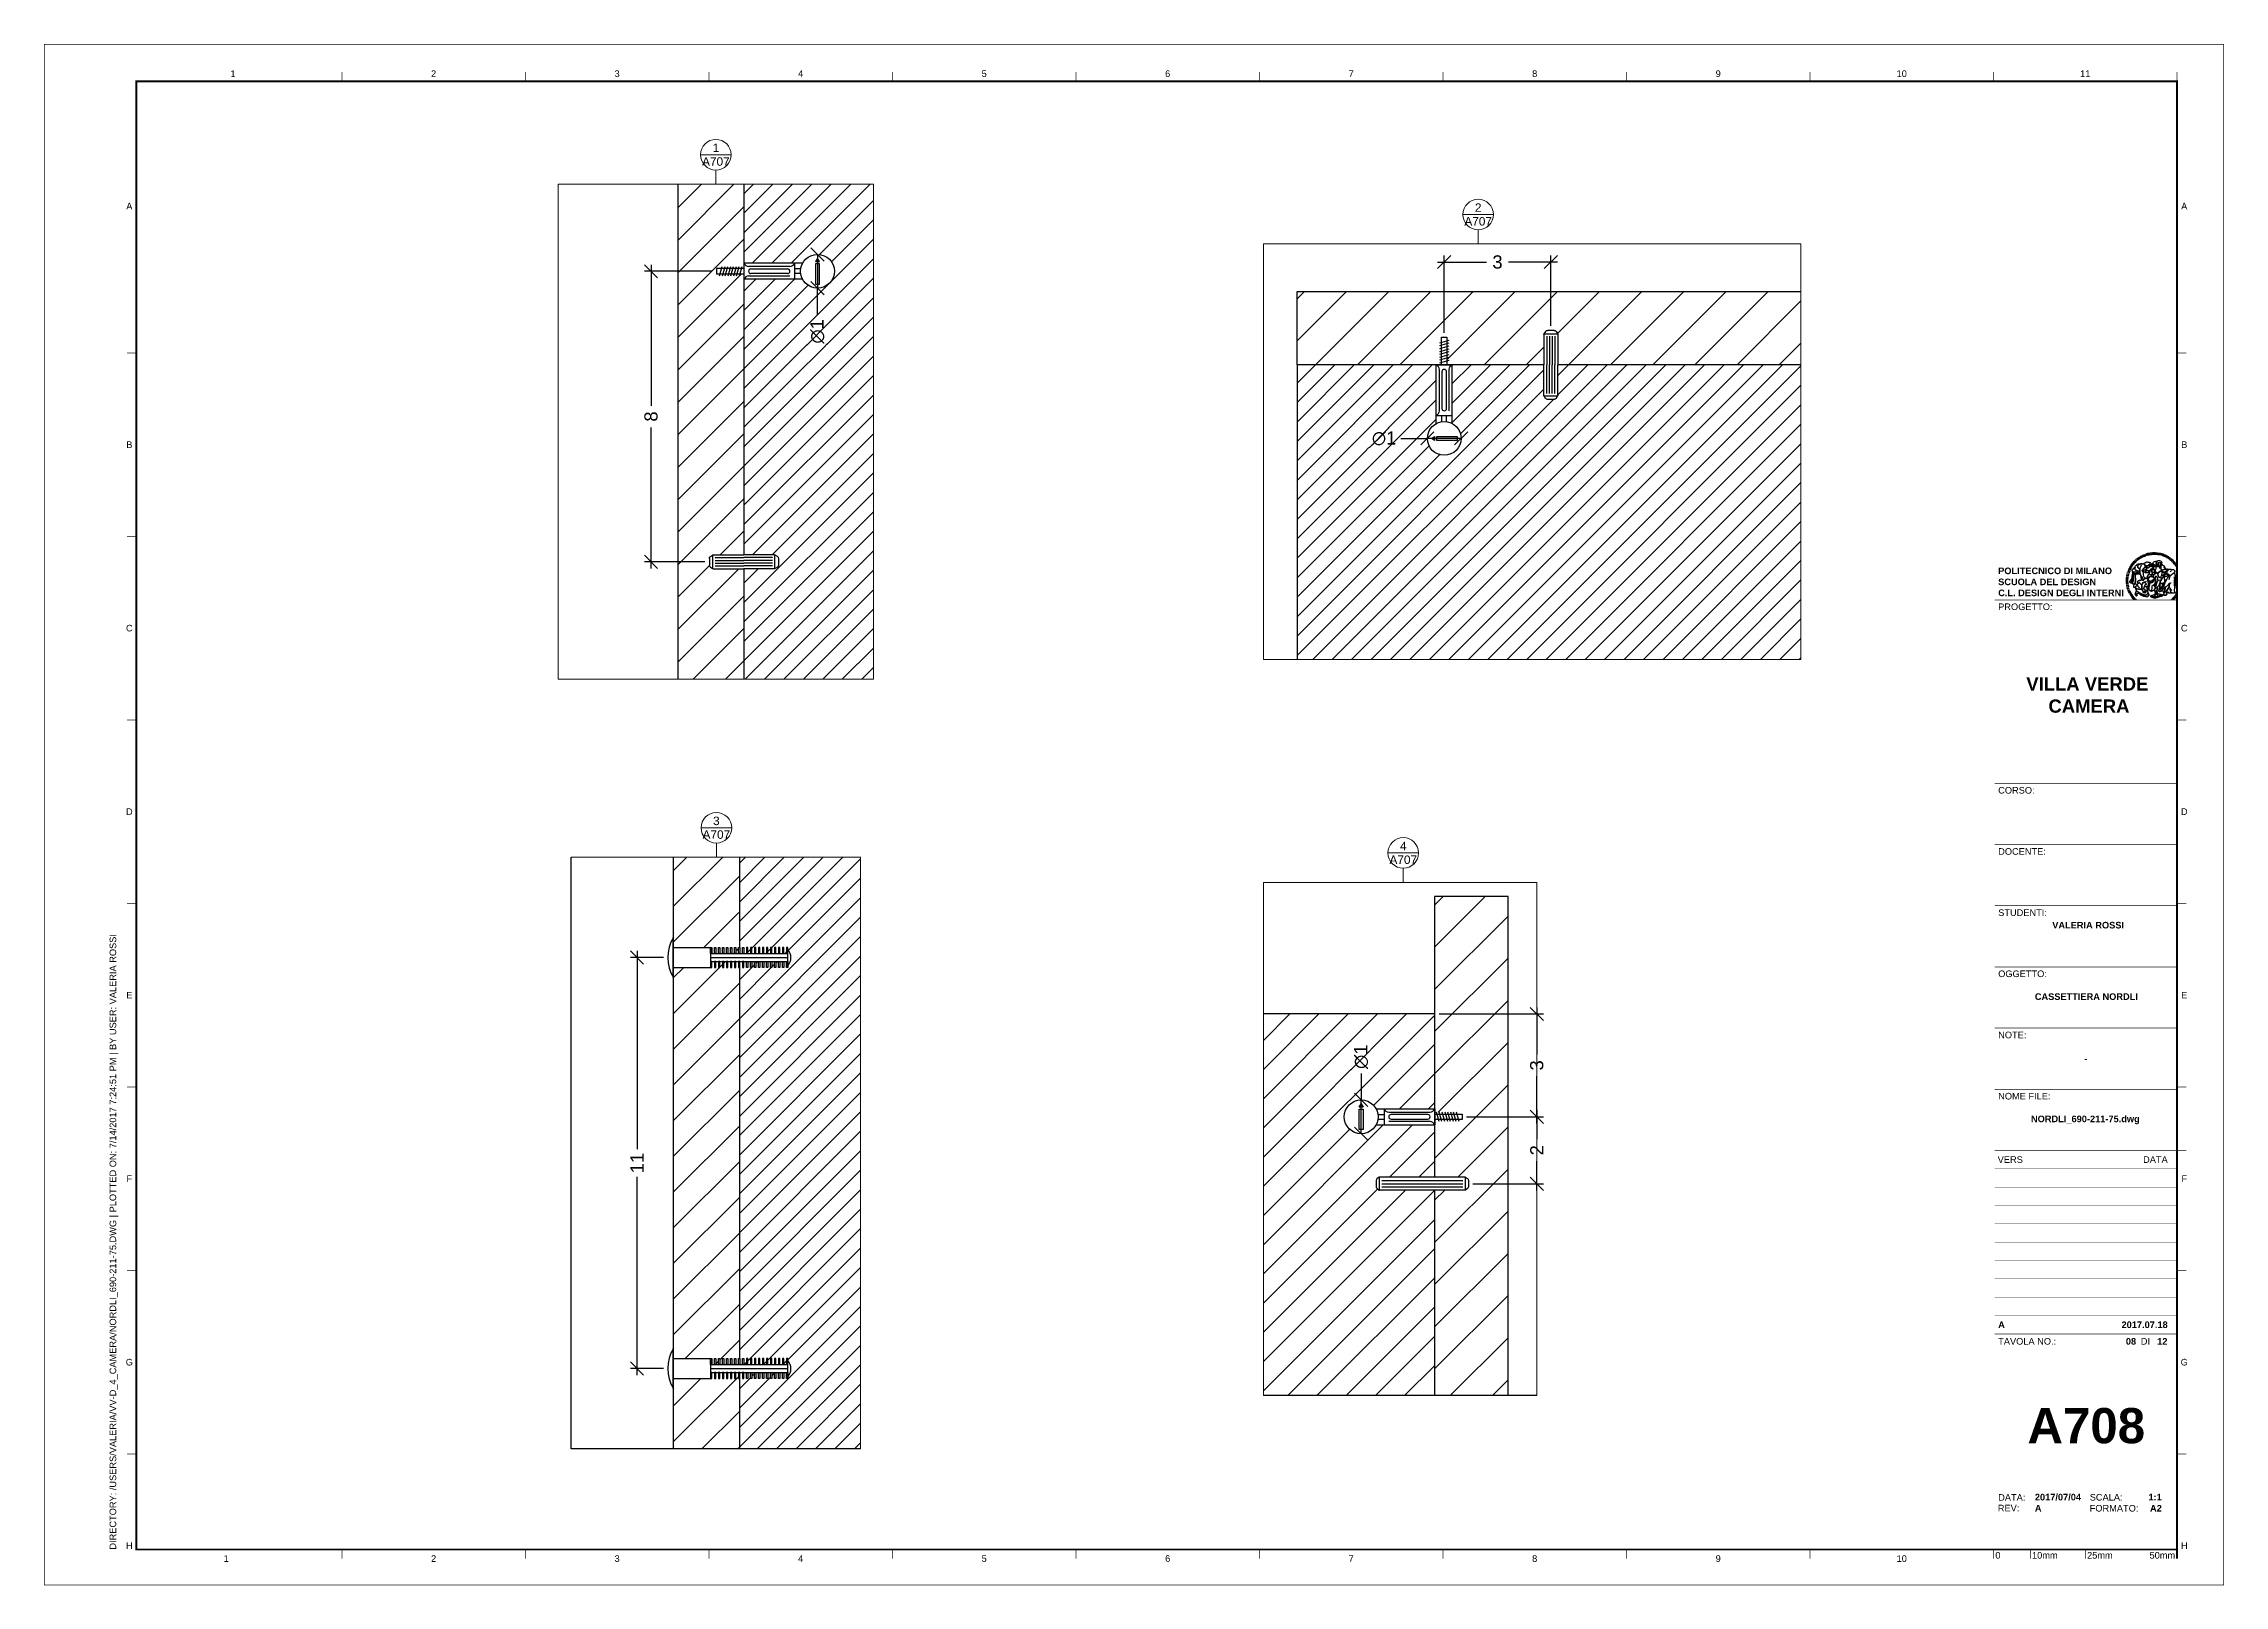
# Paper-space layout 'A708' of a CAD drawing. Header units: inches, sheet in millimetres. Extents: x 0 to 594, y 0 to 420.
# The model-space entities are those that its viewports show. They can reach past a viewport. Long polylines and large blocks are cut down to what shows.
import ezdxf
from ezdxf.enums import TextEntityAlignment as Align

# ---------------------------------------------------------------- set-up
doc = ezdxf.new("R2010")
doc.units = ezdxf.units.IN
doc.header["$MEASUREMENT"] = 0
doc.set_wipeout_variables(frame=1)
doc.layers.get('0').update_dxf_attribs({"color": 11})
for name, color, linetype in [('A-ANNO-DIMS', 3, 'Continuous'), ('Dettagli', 141, 'Continuous'), ('G-ANNO-LOGO', 3, 'Continuous'), ('G-ANNO-TEXT', 3, 'Continuous'), ('G-ANNO-TTLB', 3, 'Continuous'), ('particolari', 30, 'Continuous'), ('Viti', 41, 'Continuous')]:
    doc.layers.add(name, color=color, linetype=linetype)
doc.layers.add('A-ANNO-SYMB', color=3, linetype='Continuous', lineweight=18)
doc.layers.add('G-ANNO-NPLT', color=210, linetype='Continuous', plot=False)
doc.styles.add('ARIAL', font='Arial.ttf')
doc.styles.add('ARIAL-BOLD', font='Arial Bold.ttf')
doc.styles.add('E-ARIAL', font='Arial.ttf')
doc.styles.get("Standard").update_dxf_attribs({"font": 'Arial.ttf'})
doc.dimstyles.new('TICK_36', dxfattribs={"dimtxt": 3.6, "dimasz": 3.6, "dimexe": 1.8, "dimexo": 1.2, "dimgap": 1.8, "dimtad": 0, "dimdec": 0, "dimzin": 0, "dimdsep": 46, "dimtxsty": 'ARIAL', "dimblk": 'OBLIQUE', "dimcen": 1.8, "dimdle": 1.8, "dimclrd": 256, "dimclre": 256, "dimclrt": 256, "dimadec": 0, "dimazin": 0, "dimtfac": 1, "dimtdec": 0, "dimtmove": 1, "dimatfit": 3, "dimldrblk": 'OPEN90', "dimfxl": 1, "dimtfill": 1, "dimtolj": 1, "dimtzin": 0, "dimarcsym": 0})

psp = doc.layouts.new('A708')

# ---------------------------------------------------------------- texts
at = {"layer": 'G-ANNO-TEXT', "style": 'ARIAL'}
for s, p in [('1', (51.53, 411.89)), ('2', (106.18, 411.89)), ('3', (156.18, 411.89)), ('4', (206.18, 411.89)), ('5', (256.18, 411.89)), ('6', (306.18, 411.89)), ('7', (356.18, 411.89)), ('8', (406.18, 411.89)), ('9', (456.18, 411.89)), ('10', (506.18, 411.89)), ('11', (556.18, 411.89)), ('A', (23.27, 375.8)), ('A', (583.15, 375.8)), ('B', (23.27, 310.82)), ('B', (583.16, 310.82)), ('C', (23.27, 260.82)), ('D', (23.27, 210.82)), ('E', (23.27, 160.82)), ('F', (23.27, 110.82)), ('G', (23.27, 60.82)), ('H', (23.27, 10.82)), ('1', (49.67, 7.31)), ('2', (106.18, 7.31)), ('3', (156.18, 7.31)), ('4', (206.18, 7.31)), ('5', (256.18, 7.31)), ('6', (306.18, 7.31)), ('7', (356.18, 7.31)), ('8', (406.18, 7.31)), ('9', (456.18, 7.31)), ('10', (506.18, 7.31)), ('H', (583.16, 10.82))]:
    psp.add_text(s, height=1.8, dxfattribs=at).set_placement(p, align=Align.MIDDLE_CENTER)
at = {"layer": 'G-ANNO-TEXT', "style": 'E-ARIAL'}
psp.add_text('0', height=1.8, dxfattribs=at).set_placement((532.38, 9.1), align=Align.TOP_CENTER)
for s, p in [('10mm', (541.68, 7.3)), ('25mm', (556.68, 7.3))]:
    psp.add_text(s, height=1.8, dxfattribs=at).set_placement(p)
psp.add_text('50mm', height=1.8, dxfattribs=at).set_placement((580.68, 7.3), align=Align.RIGHT)
at = {"layer": 'G-ANNO-TEXT', "insert": (17.89, 9.74), "char_height": 1.8, "attachment_point": 1, "rotation": 90, "style": 'ARIAL'}
psp.add_mtext_dynamic_manual_height_columns('DIRECTORY: /USERS/VALERIA/VV-D_4_CAMERA/NORDLI_690-211-75.DWG | PLOTTED ON: 7/14/2017 7:24:51 PM | BY USER: VALERIA ROSSI', width=412.209, gutter_width=9, heights=[0], dxfattribs=at)

msp = doc.modelspace()

# ---------------------------------------------------------------- blocks, each defined once
blk = doc.blocks.new('logoPolimi')
for p, q in [((-1.49, 1.84), (-1.36, 1.68)), ((-1.41, 1.91), (-1.28, 1.74)), ((-1.32, 1.97), (-1.2, 1.8)), ((-1.22, 2.03), (-1.11, 1.85)), ((-1.13, 2.09), (-1.03, 1.9)), ((-1.03, 2.14), (-0.94, 1.95)), ((-0.93, 2.18), (-0.84, 1.99)), ((-0.83, 2.22), (-0.75, 2.03)), ((-0.72, 2.26), (-0.66, 2.06)), ((-0.61, 2.29), (-0.56, 2.09)), ((-0.51, 2.32), (-0.46, 2.11)), ((-0.4, 2.34), (-0.36, 2.13)), ((-0.29, 2.35), (-0.26, 2.14)), ((-0.18, 2.36), (-0.16, 2.15)), ((-0.07, 2.37), (-0.06, 2.16)), ((0.04, 2.37), (0.04, 2.16)), ((0.15, 2.36), (0.14, 2.16)), ((0.26, 2.36), (0.24, 2.15)), ((0.37, 2.34), (0.34, 2.13)), ((0.48, 2.32), (0.44, 2.12)), ((0.59, 2.3), (0.54, 2.09)), ((0.69, 2.27), (0.63, 2.07)), ((0.8, 2.23), (0.73, 2.03)), ((0.9, 2.19), (0.82, 2)), ((1, 2.15), (0.91, 1.96)), ((1.1, 2.1), (1, 1.91)), ((1.2, 2.04), (1.09, 1.86)), ((1.29, 1.99), (1.18, 1.81)), ((1.38, 1.92), (1.26, 1.75)), ((1.47, 1.86), (1.34, 1.69)), ((-2.37, 0.12), (-2.16, 0.11)), ((-2.37, 0.01), (-2.16, 0.01)), ((-2.36, 0.23), (-2.15, 0.21)), ((-2.35, 0.34), (-2.14, 0.31)), ((-2.33, 0.45), (-2.12, 0.41)), ((-2.3, 0.55), (-2.1, 0.51)), ((-2.28, 0.66), (-2.07, 0.6)), ((-2.24, 0.77), (-2.04, 0.7)), ((-2.2, 0.87), (-2.01, 0.79)), ((-2.16, 0.97), (-1.97, 0.89)), ((-2.11, 1.07), (-1.93, 0.98)), ((-2.06, 1.17), (-1.88, 1.07)), ((-2.01, 1.26), (-1.83, 1.15)), ((-1.94, 1.36), (-1.77, 1.24)), ((-1.88, 1.45), (-1.71, 1.32)), ((-1.84, 0.03), (-1.82, 0.35)), ((-1.81, 1.53), (-1.65, 1.4)), ((-1.74, 1.61), (-1.58, 1.47)), ((-1.73, 0.59), (-1.73, 0.59)), ((-1.73, 0.59), (-1.73, 0.59)), ((-1.66, 1.69), (-1.51, 1.54)), ((-1.65, 0.57), (-1.65, 0.57)), ((-1.59, 1.12), (-1.59, 1.12)), ((-1.58, 1.77), (-1.44, 1.61)), ((-1.51, 0.55), (-1.51, 0.55)), ((-1.51, 0.55), (-1.51, 0.55)), ((-1.31, 0.79), (-1.21, 0.75)), ((-1.21, 0.75), (-1.31, 0.79)), ((-1.21, 0.75), (-1.31, 0.79)), ((-1.21, 0.75), (-1.21, 0.75)), ((-1.21, 0.75), (-1.21, 0.75)), ((-1.19, 0.76), (-1.19, 0.76)), ((-1.19, 0.76), (-1.19, 0.76)), ((-1.17, 0.99), (-1.18, 0.99)), ((-1.18, 0.99), (-1.17, 0.99)), ((-1.16, 0.57), (-1.16, 0.57)), ((-1.16, 0.57), (-1.16, 0.57)), ((-1.1, 0.01), (-0.99, 0.06)), ((-0.99, 0.06), (-1.1, 0.01)), ((-0.99, 0.06), (-1.1, 0.01)), ((-0.99, 0.06), (-0.99, 0.06)), ((-0.99, 0.06), (-0.99, 0.06)), ((-0.97, 0.79), (-0.98, 0.79)), ((-0.89, 0.84), (-0.97, 0.79)), ((-0.97, 0.79), (-0.89, 0.84)), ((-0.96, 1.41), (-0.96, 1.41)), ((-0.96, 1.41), (-0.96, 1.41)), ((-0.89, 0.84), (-0.82, 0.87)), ((-0.82, 0.87), (-0.89, 0.84)), ((-0.89, 0.84), (-0.82, 0.87)), ((-0.88, 0.83), (-0.89, 0.84)), ((-0.85, 1.39), (-0.85, 1.39)), ((-0.85, 1.39), (-0.85, 1.39)), ((-0.84, 0.14), (-0.84, 0.14)), ((-0.77, 1.08), (-0.78, 1.08)), ((-0.78, 1.08), (-0.77, 1.08)), ((-0.61, 1.12), (-0.77, 1.08)), ((-0.77, 1.08), (-0.61, 1.12)), ((-0.77, 1.08), (-0.61, 1.12)), ((-0.75, 1.3), (-0.76, 1.29)), ((-0.76, 1.29), (-0.75, 1.3)), ((-0.65, 0.99), (-0.7, 0.96)), ((-0.69, 0.18), (-0.68, 0.18)), ((-0.66, 0.93), (-0.66, 0.93)), ((-0.66, 0.93), (-0.64, 0.93)), ((-0.66, 0.93), (-0.66, 0.93)), ((-0.66, 0.93), (-0.66, 0.93)), ((-0.63, 1.01), (-0.63, 1.01)), ((-0.63, 1.01), (-0.62, 1.01)), ((-0.63, 0.66), (-0.63, 0.66)), ((-0.6, 1.12), (-0.61, 1.12)), ((-0.61, 1.12), (-0.6, 1.12)), ((-0.61, 1.12), (-0.6, 1.12)), ((-0.61, 0.86), (-0.57, 0.85)), ((-0.57, 0.85), (-0.61, 0.86)), ((-0.61, 0.86), (-0.57, 0.85)), ((-0.53, 1.08), (-0.6, 1.12)), ((-0.6, 1.12), (-0.6, 1.11)), ((-0.6, 1.12), (-0.53, 1.08)), ((-0.57, 0.8), (-0.59, 0.8)), ((-0.57, 0.85), (-0.53, 0.84)), ((-0.57, 0.85), (-0.57, 0.85)), ((-0.57, 0.85), (-0.57, 0.85)), ((-0.57, 0.85), (-0.53, 0.84)), ((-0.56, 0.29), (-0.49, 0.48)), ((-0.56, 0.14), (-0.56, 0.29)), ((-0.5, 0.11), (-0.56, 0.14)), ((-0.53, 0.84), (-0.51, 0.84)), ((-0.53, 0.84), (-0.51, 0.84)), ((-0.53, 0.84), (-0.53, 0.84)), ((-0.51, 0.11), (-0.51, 0.11)), ((-0.51, 0.11), (-0.51, 0.11)), ((-0.34, 0.33), (-0.5, 0.11)), ((-0.49, 0.48), (-0.41, 0.55)), ((-0.42, 0.8), (-0.47, 0.79)), ((-0.42, 0.8), (-0.47, 0.79)), ((-0.47, 0.79), (-0.45, 0.76)), ((-0.47, 0.79), (-0.45, 0.76)), ((-0.45, 1.14), (-0.42, 1.11)), ((-0.42, 1.26), (-0.36, 1.22)), ((-0.41, 0.55), (-0.34, 0.49)), ((-0.4, 1.37), (-0.38, 1.38)), ((-0.39, 1.37), (-0.4, 1.37)), ((-0.35, 1.33), (-0.4, 1.37)), ((-0.39, 1.24), (-0.4, 1.23)), ((-0.38, 1.14), (-0.38, 1.14)), ((-0.34, 0.49), (-0.09, 0.48)), ((-0.16, 0.32), (-0.34, 0.33)), ((-0.14, 0.32), (-0.31, 0.34)), ((-0.28, 1.3), (-0.29, 1.3)), ((-0.28, 1.3), (-0.28, 1.3)), ((-0.16, 1.24), (-0.16, 1.25)), ((-0.16, 1.25), (-0.16, 1.25)), ((-0.16, 0.49), (-0.14, 0.64)), ((-0.06, 0.27), (-0.16, 0.32)), ((-0.1, 0.88), (-0.09, 0.87)), ((-0.08, 1.37), (-0.08, 1.38)), ((-0.08, 1.23), (-0.05, 1.21)), ((-0.05, 1.21), (-0.08, 1.23)), ((-0.08, 1.23), (-0.05, 1.21)), ((-0.03, 0.26), (-0.06, 0.27)), ((-0.05, 1.21), (-0.04, 1.21)), ((-0.04, 1.21), (-0.05, 1.21)), ((-0.04, 1.21), (-0.04, 1.21)), ((-0.04, 1.21), (-0.04, 1.21)), ((-0.04, 0.48), (-0.03, 0.26)), ((0.03, 1.15), (0.03, 1.15)), ((0.03, 0.66), (0.03, 0.67)), ((0.07, 0.58), (0.07, 0.57)), ((0.1, 1.18), (0.1, 1.18)), ((0.1, 0.84), (0.1, 0.84)), ((0.13, 1.32), (0.17, 1.19)), ((0.14, 0.71), (0.34, 0.65)), ((0.31, 0.56), (0.17, 0.63)), ((0.27, 1.61), (0.27, 1.61)), ((0.27, 1.61), (0.27, 1.61)), ((0.27, 1.61), (0.27, 1.61)), ((0.29, 1.29), (0.29, 1.29)), ((0.29, 1.29), (0.29, 1.29)), ((0.29, 1.29), (0.29, 1.29)), ((0.29, 1.29), (0.29, 1.29)), ((0.33, 0.49), (0.34, 0.49)), ((0.33, 0.03), (0.35, 0.03)), ((0.33, 0.03), (0.35, 0.03)), ((0.34, 0.65), (0.34, 0.64)), ((0.35, 0.03), (0.57, 0.06)), ((0.35, 0.03), (0.57, 0.06)), ((0.35, 0.03), (0.35, 0.03)), ((0.35, 0.03), (0.35, 0.03)), ((0.38, 1.36), (0.37, 1.35)), ((0.38, 0.34), (0.37, 0.34)), ((0.38, 0.34), (0.38, 0.34)), ((0.43, 0.67), (0.39, 0.64)), ((0.49, 1.05), (0.51, 1.13)), ((0.51, 1.13), (0.49, 1.05)), ((0.49, 1.05), (0.51, 1.13)), ((0.51, 1.31), (0.5, 1.29)), ((0.51, 1.13), (0.52, 1.23)), ((0.52, 1.23), (0.51, 1.23)), ((0.51, 1.23), (0.52, 1.23)), ((0.52, 1.23), (0.51, 1.13)), ((0.51, 1.13), (0.52, 1.23)), ((0.52, 1.24), (0.6, 1.37)), ((0.52, 1.23), (0.6, 1.36)), ((0.6, 1.36), (0.52, 1.23)), ((0.52, 1.23), (0.52, 1.23)), ((0.52, 1.23), (0.52, 1.24)), ((0.52, 1.23), (0.52, 1.23)), ((0.55, 1.07), (0.53, 1.06)), ((0.53, 1.04), (0.53, 1.06)), ((0.53, 1.05), (0.53, 1.04)), ((0.54, 0.3), (0.63, 0.32)), ((0.54, -0.08), (0.61, 0.06)), ((0.61, 0.06), (0.54, -0.08)), ((0.54, -0.08), (0.61, 0.06)), ((0.56, 0.19), (0.59, 0.21)), ((0.57, 1.07), (0.57, 1.07)), ((0.57, 1.07), (0.57, 1.07)), ((0.57, 1.07), (0.57, 1.07)), ((0.57, 1.07), (0.57, 1.07)), ((0.57, 1.07), (0.57, 1.07)), ((0.57, 1.07), (0.57, 1.07)), ((0.57, 1.07), (0.57, 1.07)), ((0.58, 0.3), (0.59, 0.29)), ((0.59, 0.78), (0.59, 0.79)), ((0.59, 0.79), (0.59, 0.79)), ((0.59, 0.79), (0.59, 0.79)), ((0.59, 0.79), (0.59, 0.78)), ((0.61, 0.06), (0.6, 0.07)), ((0.6, 0.07), (0.61, 0.06)), ((0.61, 0.06), (0.61, 0.07)), ((0.62, 0.21), (0.65, 0.22)), ((0.64, 1.37), (0.65, 1.37)), ((0.69, 0.86), (0.68, 0.86)), ((0.68, 0.86), (0.69, 0.86)), ((0.68, 0.76), (0.68, 0.76)), ((0.76, 0.26), (0.76, 0.26)), ((0.82, 0.35), (0.84, 0.36)), ((0.82, 0.35), (0.82, 0.35)), ((0.84, 0.36), (0.84, 0.37)), ((0.85, 0.34), (1.05, 0.35)), ((0.93, 1.05), (0.93, 1.05)), ((0.93, 1.05), (0.93, 1.05)), ((0.93, 1.05), (0.93, 1.04)), ((0.93, 1.05), (0.93, 1.05)), ((0.97, 0.66), (0.96, 0.66)), ((1.01, 0.97), (0.98, 0.96)), ((1.17, 0.96), (1.17, 0.95)), ((1.17, 0.95), (1.17, 0.95)), ((1.34, 0.37), (1.26, 0.04)), ((1.27, 0.37), (1.27, 0.38)), ((1.28, 0.95), (1.28, 0.95)), ((1.37, 0.73), (1.46, 0.81)), ((1.41, 0.4), (1.41, 0.41)), ((1.56, 1.79), (1.42, 1.63)), ((1.64, 1.71), (1.49, 1.56)), ((1.49, 0.9), (1.57, 0.92)), ((1.72, 1.63), (1.56, 1.49)), ((1.67, 0.6), (1.57, 0.53)), ((1.79, 1.55), (1.63, 1.41)), ((1.86, 1.47), (1.7, 1.34)), ((1.93, 1.38), (1.76, 1.26)), ((1.99, 1.29), (1.81, 1.17)), ((2.05, 1.19), (1.87, 1.09)), ((2.1, 1.1), (1.92, 1)), ((2.15, 1), (1.96, 0.91)), ((2.19, 0.9), (2, 0.82)), ((2.23, 0.79), (2.04, 0.72)), ((2.27, 0.69), (2.07, 0.63)), ((2.3, 0.58), (2.09, 0.53)), ((2.32, 0.47), (2.12, 0.43)), ((2.34, 0.37), (2.13, 0.33)), ((2.36, 0.26), (2.15, 0.23)), ((2.37, 0.15), (2.16, 0.13)), ((2.37, 0.04), (2.16, 0.03)), ((-2.37, -0.1), (-2.16, -0.09)), ((-2.36, -0.21), (-2.15, -0.19)), ((-2.35, -0.32), (-2.14, -0.29)), ((-2.33, -0.43), (-2.12, -0.39)), ((-2.31, -0.54), (-2.1, -0.49)), ((-2.28, -0.65), (-2.08, -0.59)), ((-2.25, -0.75), (-2.05, -0.69)), ((-2.21, -0.86), (-2.02, -0.78)), ((-2.17, -0.96), (-1.98, -0.87)), ((-2.12, -1.06), (-1.93, -0.96)), ((-2.07, -1.16), (-1.89, -1.05)), ((-2.04, -0.15), (-1.97, -0.2)), ((-2.01, -1.25), (-1.84, -1.14)), ((-1.95, -1.34), (-1.78, -1.22)), ((-1.89, -1.43), (-1.72, -1.31)), ((-1.82, -1.52), (-1.66, -1.38)), ((-1.75, -1.6), (-1.59, -1.46)), ((-1.67, -1.68), (-1.52, -1.53)), ((-1.58, -0.12), (-1.6, -0.18)), ((-1.6, -0.18), (-1.58, -0.28)), ((-1.57, -0.54), (-1.59, -0.54)), ((-1.59, -0.54), (-1.59, -0.54)), ((-1.59, -1.76), (-1.45, -1.6)), ((-1.56, -0.32), (-1.56, -0.31)), ((-1.56, -0.31), (-1.56, -0.31)), ((-1.53, -0.65), (-1.53, -0.65)), ((-1.53, -0.65), (-1.53, -0.65)), ((-1.51, -1.83), (-1.37, -1.67)), ((-1.48, -0.86), (-1.48, -0.85)), ((-1.42, -0.37), (-1.42, -0.37)), ((-1.42, -1.9), (-1.29, -1.73)), ((-1.38, -0.46), (-1.38, -0.46)), ((-1.33, -1.96), (-1.21, -1.79)), ((-1.31, -0.24), (-1.31, -0.23)), ((-1.31, -0.23), (-1.31, -0.24)), ((-1.23, -0.19), (-1.23, -0.19)), ((-1.23, -0.19), (-1.23, -0.19)), ((-1.23, -0.19), (-1.23, -0.19)), ((-1.23, -0.19), (-1.23, -0.19)), ((-1.01, -0.39), (-1.02, -0.39)), ((-1.02, -0.39), (-1.01, -0.39)), ((-1.02, -0.7), (-1.02, -0.7)), ((-1.02, -0.7), (-1.02, -0.7)), ((-1.02, -0.7), (-1.02, -0.7)), ((-0.79, -0.51), (-0.83, -0.58)), ((-0.83, -0.58), (-0.79, -0.51)), ((-0.83, -0.58), (-0.79, -0.51)), ((-0.78, -1.05), (-0.83, -0.94)), ((-0.83, -0.94), (-0.78, -1.05)), ((-0.83, -0.94), (-0.83, -0.94)), ((-0.83, -0.94), (-0.78, -1.05)), ((-0.82, -1.23), (-0.82, -1.23)), ((-0.82, -1.23), (-0.77, -1.23)), ((-0.77, -1.23), (-0.82, -1.23)), ((-0.82, -1.23), (-0.82, -1.23)), ((-0.77, -1.23), (-0.82, -1.23)), ((-0.75, -0.96), (-0.8, -0.89)), ((-0.8, -0.89), (-0.79, -0.92)), ((-0.79, -0.92), (-0.8, -0.89)), ((-0.8, -0.89), (-0.75, -0.96)), ((-0.79, -0.92), (-0.8, -0.89)), ((-0.8, -0.89), (-0.8, -0.89)), ((-0.8, -0.89), (-0.75, -0.96)), ((-0.79, -0.92), (-0.78, -0.95)), ((-0.78, -0.95), (-0.79, -0.92)), ((-0.78, -0.95), (-0.79, -0.92)), ((-0.77, -0.49), (-0.78, -0.48)), ((-0.78, -0.48), (-0.77, -0.49)), ((-0.78, -0.95), (-0.76, -1)), ((-0.76, -1), (-0.78, -0.95)), ((-0.76, -1), (-0.78, -0.95)), ((-0.71, -0.89), (-0.75, -0.87)), ((-0.75, -0.87), (-0.71, -0.89)), ((-0.75, -0.87), (-0.71, -0.89)), ((-0.72, -1.01), (-0.75, -0.96)), ((-0.75, -0.96), (-0.72, -1.01)), ((-0.75, -0.96), (-0.72, -1.01)), ((-0.64, -0.93), (-0.71, -0.89)), ((-0.71, -0.89), (-0.64, -0.93)), ((-0.71, -0.89), (-0.64, -0.93)), ((-0.66, -0.53), (-0.66, -0.53)), ((-0.66, -0.53), (-0.66, -0.53)), ((-0.66, -0.53), (-0.66, -0.53)), ((-0.39, -0.81), (-0.51, -0.69)), ((-0.51, -1.04), (-0.5, -1.04)), ((-0.48, -0.42), (-0.48, -0.42)), ((-0.48, -0.42), (-0.48, -0.42)), ((-0.48, -0.42), (-0.48, -0.42)), ((-0.41, -0.51), (-0.41, -0.51)), ((-0.38, -0.05), (-0.39, -0.12)), ((-0.39, -0.12), (-0.37, -0.1)), ((-0.35, -0.14), (-0.37, -0.08)), ((-0.37, -0.09), (-0.37, -0.09)), ((-0.33, -0.12), (-0.35, -0.14)), ((-0.32, -0.14), (-0.35, -0.14)), ((-0.35, -0.18), (-0.34, -0.22)), ((-0.34, -0.08), (-0.29, -0.16)), ((-0.34, -0.22), (-0.34, -0.22)), ((-0.27, -0.17), (-0.32, -0.14)), ((-0.25, -0.91), (-0.26, -0.9)), ((-0.26, -1.29), (0.1, -1.2)), ((0.1, -1.2), (-0.26, -1.29)), ((0.08, -1.4), (-0.26, -1.29)), ((-0.26, -1.29), (0.08, -1.4)), ((-0.26, -1.38), (-0.26, -1.29)), ((-0.26, -1.29), (-0.26, -1.29)), ((-0.26, -1.29), (-0.26, -1.38)), ((-0.26, -1.29), (0.08, -1.4)), ((-0.26, -1.29), (-0.26, -1.29)), ((0.08, -1.49), (-0.26, -1.38)), ((-0.26, -1.38), (0.09, -1.49)), ((-0.14, -0.15), (-0.16, -0.13)), ((-0.11, -0.04), (-0.12, -0.05)), ((-0.04, -0.41), (-0.01, -0.44)), ((-0.01, -0.44), (-0.04, -0.41)), ((-0.04, -0.41), (-0.01, -0.44)), ((0.07, -0.84), (0.07, -0.84)), ((0.07, -0.84), (0.07, -0.84)), ((0.1, -1.2), (0.08, -1.32)), ((0.08, -1.32), (0.13, -1.2)), ((0.08, -1.4), (0.72, -1.22)), ((0.72, -1.22), (0.08, -1.4)), ((0.08, -1.4), (0.72, -1.22)), ((0.72, -1.31), (0.08, -1.49)), ((0.08, -1.44), (0.08, -1.4)), ((0.08, -1.4), (0.08, -1.44)), ((0.08, -1.4), (0.08, -1.49)), ((0.08, -1.49), (0.08, -1.44)), ((0.08, -1.44), (0.08, -1.44)), ((0.08, -1.44), (0.08, -1.45)), ((0.08, -1.45), (0.08, -1.46)), ((0.08, -1.46), (0.08, -1.49)), ((0.1, -1.01), (0.09, -0.86)), ((0.1, -1.01), (0.09, -0.86)), ((0.09, -1.49), (0.72, -1.31)), ((0.1, -1.2), (0.12, -1.04)), ((0.12, -1.04), (0.1, -1.2)), ((0.13, -1.2), (0.1, -1.2)), ((0.1, -1.2), (0.13, -1.2)), ((0.13, -1.2), (0.1, -1.2)), ((0.1, -1.2), (0.1, -1.2)), ((0.11, -0.44), (0.11, -0.44)), ((0.11, -0.44), (0.11, -0.44)), ((0.12, -0.21), (0.12, -0.21)), ((0.12, -0.21), (0.12, -0.21)), ((0.12, -0.21), (0.12, -0.21)), ((0.12, -0.21), (0.12, -0.21)), ((0.12, -0.21), (0.12, -0.21)), ((0.12, -0.21), (0.12, -0.21)), ((0.12, -0.21), (0.12, -0.21)), ((0.12, -0.21), (0.12, -0.21)), ((0.12, -0.21), (0.12, -0.21)), ((0.12, -0.21), (0.12, -0.21)), ((0.12, -0.21), (0.12, -0.21)), ((0.12, -0.21), (0.12, -0.21)), ((0.12, -0.21), (0.12, -0.21)), ((0.12, -0.56), (0.14, -0.53)), ((0.14, -0.53), (0.12, -0.56)), ((0.12, -0.56), (0.14, -0.53)), ((0.12, -1.04), (0.12, -1.04)), ((0.12, -1.04), (0.12, -1.04)), ((0.12, -1.04), (0.12, -1.04)), ((0.21, -0.99), (0.13, -1.2)), ((0.13, -1.2), (0.21, -0.99)), ((0.36, -1.14), (0.13, -1.2)), ((0.13, -1.2), (0.26, -1.17)), ((0.14, -0.53), (0.16, -0.49)), ((0.16, -0.49), (0.14, -0.53)), ((0.14, -0.53), (0.16, -0.49)), ((0.16, -0.49), (0.16, -0.49)), ((0.16, -0.49), (0.16, -0.49)), ((0.28, -1.19), (0.21, -0.99)), ((0.21, -0.99), (0.31, -1.27)), ((0.24, -0.17), (0.24, -0.16)), ((0.24, -0.16), (0.24, -0.17)), ((0.25, -0.84), (0.25, -0.88)), ((0.25, -0.88), (0.25, -0.84)), ((0.25, -0.88), (0.25, -0.84)), ((0.25, -0.88), (0.29, -1.17)), ((0.26, -0.88), (0.25, -0.88)), ((0.31, -1.27), (0.25, -0.88)), ((0.26, -1.17), (0.28, -1.16)), ((0.28, -1.16), (0.36, -1.14)), ((0.29, -1.17), (0.28, -1.19)), ((0.36, -1.14), (0.72, -1.22)), ((0.72, -1.22), (0.36, -1.14)), ((0.49, -0.31), (0.49, -0.31)), ((0.49, -0.31), (0.49, -0.31)), ((0.5, -0.27), (0.5, -0.27)), ((0.51, -0.27), (0.51, -0.27)), ((0.72, -0.81), (0.75, -0.89)), ((0.72, -1.22), (0.72, -1.31)), ((0.72, -1.31), (0.72, -1.22)), ((0.74, -0.23), (0.74, -0.23)), ((0.74, -0.23), (0.75, -0.24)), ((0.75, -0.23), (0.75, -0.23)), ((0.86, -0.25), (0.82, -0.34)), ((0.87, -0.22), (0.86, -0.23)), ((0.87, -0.22), (0.86, -0.25)), ((0.96, -0.58), (0.96, -0.57)), ((1.05, -1.05), (1.04, -1.05)), ((1.28, -2), (1.17, -1.82)), ((1.37, -1.93), (1.25, -1.76)), ((1.31, -0.27), (1.3, -0.26)), ((1.3, -0.26), (1.3, -0.26)), ((1.3, -0.26), (1.3, -0.26)), ((1.3, -0.26), (1.31, -0.27)), ((1.3, -0.26), (1.3, -0.26)), ((1.46, -1.87), (1.33, -1.7)), ((1.54, -1.8), (1.41, -1.64)), ((1.63, -1.72), (1.48, -1.57)), ((1.71, -1.65), (1.55, -1.5)), ((1.78, -1.57), (1.62, -1.43)), ((1.85, -1.48), (1.69, -1.35)), ((1.92, -1.39), (1.75, -1.27)), ((1.98, -1.3), (1.81, -1.19)), ((2.04, -1.21), (1.86, -1.1)), ((2.09, -1.11), (1.91, -1.01)), ((2.14, -1.01), (1.95, -0.92)), ((2.19, -0.91), (1.99, -0.83)), ((2.23, -0.81), (2.03, -0.74)), ((2.26, -0.7), (2.06, -0.64)), ((2.29, -0.6), (2.09, -0.55)), ((2.32, -0.49), (2.11, -0.45)), ((2.34, -0.38), (2.13, -0.35)), ((2.35, -0.27), (2.15, -0.25)), ((2.37, -0.08), (2.16, -0.07)), ((2.36, -0.16), (2.16, -0.15)), ((-1.24, -2.02), (-1.13, -1.84)), ((-1.14, -2.08), (-1.04, -1.89)), ((-1.04, -2.13), (-0.95, -1.94)), ((-0.94, -2.18), (-0.86, -1.98)), ((-0.84, -2.22), (-0.77, -2.02)), ((-0.74, -2.25), (-0.67, -2.05)), ((-0.63, -2.29), (-0.57, -2.08)), ((-0.52, -2.31), (-0.48, -2.11)), ((-0.42, -2.33), (-0.38, -2.13)), ((-0.31, -2.35), (-0.28, -2.14)), ((-0.2, -2.36), (-0.18, -2.15)), ((-0.09, -2.37), (-0.08, -2.16)), ((0.03, -2.37), (0.02, -2.16)), ((0.14, -2.37), (0.12, -2.16)), ((0.25, -2.36), (0.22, -2.15)), ((0.35, -2.34), (0.32, -2.14)), ((0.46, -2.32), (0.42, -2.12)), ((0.57, -2.3), (0.52, -2.1)), ((0.68, -2.27), (0.62, -2.07)), ((0.78, -2.24), (0.71, -2.04)), ((0.89, -2.2), (0.81, -2)), ((0.99, -2.15), (0.9, -1.96)), ((1.09, -2.11), (0.99, -1.92)), ((1.19, -2.05), (1.08, -1.87))]:
    blk.add_line(p, q)
for points in [[(-1.9, 0.12), (-1.94, 0.02), (-2.05, -0.09), (-2.05, -0.09)], [(-1.86, 0.38), (-1.86, 0.38), (-1.87, 0.19), (-1.9, 0.12)], [(-1.76, 0.6), (-1.76, 0.6), (-1.84, 0.57), (-1.86, 0.38)], [(-1.86, -0.04), (-1.84, 0.02), (-1.84, 0.03), (-1.84, 0.03)], [(-1.82, 0.78), (-1.83, 0.8), (-1.85, 0.86), (-1.83, 0.88)], [(-1.82, 0.78), (-1.83, 0.8), (-1.85, 0.86), (-1.83, 0.88)], [(-1.83, 0.88), (-1.81, 0.9), (-1.76, 0.96), (-1.76, 0.96)], [(-1.83, 0.88), (-1.81, 0.9), (-1.76, 0.96), (-1.76, 0.96)], [(-1.76, 0.6), (-1.83, 0.7), (-1.78, 0.74), (-1.78, 0.74)], [(-1.78, 0.74), (-1.79, 0.74), (-1.83, 0.7), (-1.76, 0.6)], [(-1.78, 0.74), (-1.8, 0.76), (-1.81, 0.78), (-1.82, 0.78)], [(-1.78, 0.74), (-1.8, 0.76), (-1.81, 0.78), (-1.82, 0.78)], [(-1.82, 0.35), (-1.81, 0.5), (-1.73, 0.59), (-1.73, 0.59)], [(-1.82, -0.19), (-1.73, -0.07), (-1.75, 0.14), (-1.75, 0.3)], [(-1.75, 0.33), (-1.75, 0.17), (-1.73, -0.05), (-1.8, -0.17)], [(-1.78, 0.74), (-1.75, 0.72), (-1.72, 0.69), (-1.68, 0.7)], [(-1.68, 0.7), (-1.72, 0.69), (-1.75, 0.72), (-1.78, 0.74)], [(-1.68, 0.7), (-1.72, 0.69), (-1.75, 0.72), (-1.78, 0.74)], [(-1.78, 0.74), (-1.78, 0.74), (-1.78, 0.74), (-1.78, 0.74)], [(-1.76, 0.96), (-1.68, 1.1), (-1.59, 1.12), (-1.59, 1.12)], [(-1.76, 0.96), (-1.68, 1.1), (-1.6, 1.12), (-1.6, 1.12)], [(-1.73, 0.59), (-1.74, 0.59), (-1.75, 0.6), (-1.76, 0.6)], [(-1.73, 0.59), (-1.74, 0.59), (-1.75, 0.6), (-1.76, 0.6)], [(-1.75, 0.3), (-1.76, 0.47), (-1.65, 0.57), (-1.65, 0.57)], [(-1.65, 0.57), (-1.65, 0.57), (-1.76, 0.5), (-1.75, 0.33)], [(-1.65, 0.57), (-1.68, 0.58), (-1.7, 0.58), (-1.73, 0.59)], [(-1.65, 0.57), (-1.68, 0.58), (-1.7, 0.58), (-1.73, 0.59)], [(-1.5, 0.71), (-1.53, 0.74), (-1.61, 0.71), (-1.68, 0.7)], [(-1.68, 0.7), (-1.61, 0.71), (-1.53, 0.73), (-1.5, 0.71)], [(-1.5, 0.71), (-1.53, 0.73), (-1.61, 0.71), (-1.68, 0.7)], [(-1.51, 0.55), (-1.56, 0.56), (-1.61, 0.56), (-1.65, 0.57)], [(-1.65, 0.57), (-1.61, 0.56), (-1.56, 0.56), (-1.51, 0.55)], [(-1.51, 0.55), (-1.56, 0.56), (-1.61, 0.56), (-1.65, 0.57)], [(-1.59, 1.12), (-1.6, 1.06), (-1.61, 0.99), (-1.61, 0.97)], [(-1.61, 0.97), (-1.61, 0.99), (-1.6, 1.06), (-1.59, 1.12)], [(-1.61, 0.97), (-1.61, 0.99), (-1.6, 1.06), (-1.59, 1.12)], [(-1.61, 0.97), (-1.61, 0.95), (-1.56, 0.88), (-1.54, 0.87)], [(-1.54, 0.87), (-1.56, 0.88), (-1.61, 0.95), (-1.61, 0.97)], [(-1.54, 0.87), (-1.56, 0.88), (-1.61, 0.96), (-1.61, 0.97)], [(-1.59, 1.12), (-1.59, 1.13), (-1.59, 1.15), (-1.58, 1.16)], [(-1.59, 1.12), (-1.59, 1.13), (-1.59, 1.15), (-1.58, 1.16)], [(-1.58, 1.16), (-1.57, 1.21), (-1.52, 1.23), (-1.49, 1.25)], [(-1.58, 1.16), (-1.57, 1.21), (-1.52, 1.23), (-1.49, 1.25)], [(-1.58, 0.36), (-1.58, 0.48), (-1.51, 0.55), (-1.51, 0.55)], [(-1.51, 0.55), (-1.51, 0.55), (-1.58, 0.48), (-1.58, 0.36)], [(-1.51, 0.55), (-1.51, 0.55), (-1.58, 0.48), (-1.58, 0.36)], [(-1.55, 0.04), (-1.55, 0.08), (-1.58, 0.25), (-1.58, 0.36)], [(-1.58, 0.36), (-1.58, 0.25), (-1.55, 0.08), (-1.55, 0.04)], [(-1.58, 0.36), (-1.58, 0.25), (-1.55, 0.08), (-1.55, 0.04)], [(-1.58, -0.12), (-1.57, -0.06), (-1.55, 0.02), (-1.55, 0.04)], [(-1.55, 0.04), (-1.55, 0.02), (-1.57, -0.06), (-1.58, -0.12)], [(-1.55, 0.04), (-1.55, 0.02), (-1.56, -0.04), (-1.57, -0.1)], [(-1.54, 0.87), (-1.52, 0.85), (-1.47, 0.83), (-1.44, 0.83)], [(-1.44, 0.83), (-1.47, 0.83), (-1.52, 0.85), (-1.54, 0.87)], [(-1.45, 0.83), (-1.47, 0.83), (-1.52, 0.85), (-1.54, 0.87)], [(-1.51, 0.55), (-1.33, 0.54), (-1.16, 0.57), (-1.16, 0.57)], [(-1.16, 0.57), (-1.16, 0.57), (-1.33, 0.54), (-1.51, 0.55)], [(-1.16, 0.57), (-1.16, 0.57), (-1.33, 0.54), (-1.51, 0.55)], [(-1.5, 0.71), (-1.46, 0.68), (-1.4, 0.62), (-1.33, 0.66)], [(-1.33, 0.66), (-1.4, 0.62), (-1.46, 0.68), (-1.5, 0.71)], [(-1.33, 0.66), (-1.4, 0.62), (-1.46, 0.68), (-1.5, 0.71)], [(-1.49, 1.25), (-1.46, 1.26), (-1.42, 1.33), (-1.39, 1.36)], [(-1.49, 1.25), (-1.46, 1.27), (-1.43, 1.34), (-1.39, 1.36)], [(-1.31, 0.79), (-1.33, 0.79), (-1.42, 0.83), (-1.45, 0.83)], [(-1.44, 0.83), (-1.42, 0.83), (-1.33, 0.79), (-1.31, 0.79)], [(-1.31, 0.79), (-1.33, 0.79), (-1.42, 0.83), (-1.44, 0.83)], [(-1.35, 1.1), (-1.4, 1.17), (-1.36, 1.23), (-1.29, 1.31)], [(-1.29, 1.31), (-1.36, 1.23), (-1.4, 1.17), (-1.35, 1.1)], [(-1.35, 1.1), (-1.4, 1.17), (-1.36, 1.23), (-1.29, 1.31)], [(-1.39, 1.36), (-1.35, 1.38), (-1.26, 1.4), (-1.19, 1.41)], [(-1.39, 1.36), (-1.35, 1.38), (-1.26, 1.4), (-1.19, 1.41)], [(-1.18, 0.99), (-1.24, 0.97), (-1.3, 1.03), (-1.35, 1.1)], [(-1.35, 1.1), (-1.3, 1.03), (-1.24, 0.97), (-1.18, 0.99)], [(-1.18, 1), (-1.24, 0.97), (-1.3, 1.03), (-1.35, 1.1)], [(-1.33, 0.66), (-1.28, 0.7), (-1.23, 0.73), (-1.21, 0.75)], [(-1.21, 0.75), (-1.23, 0.73), (-1.28, 0.7), (-1.33, 0.66)], [(-1.21, 0.75), (-1.23, 0.73), (-1.28, 0.7), (-1.33, 0.66)], [(-1.29, 1.31), (-1.22, 1.39), (-1.01, 1.41), (-0.96, 1.41)], [(-0.96, 1.41), (-1.01, 1.41), (-1.22, 1.39), (-1.29, 1.31)], [(-1.29, 1.31), (-1.22, 1.39), (-1.01, 1.41), (-0.96, 1.41)], [(-1.24, -0.02), (-1.21, -0.01), (-1.1, 0.01), (-1.1, 0.01)], [(-1.1, 0.01), (-1.1, 0.01), (-1.21, -0.01), (-1.24, -0.02)], [(-1.1, 0.01), (-1.1, 0.01), (-1.21, -0.01), (-1.24, -0.02)], [(-1.21, 0.75), (-1.2, 0.75), (-1.19, 0.76), (-1.19, 0.76)], [(-1.19, 0.76), (-1.19, 0.76), (-1.2, 0.75), (-1.21, 0.75)], [(-1.19, 0.76), (-1.19, 0.76), (-1.2, 0.76), (-1.21, 0.75)], [(-1.19, 1.41), (-1.11, 1.43), (-0.97, 1.41), (-0.97, 1.41)], [(-1.19, 1.41), (-1.12, 1.43), (-0.98, 1.41), (-0.98, 1.41)], [(-1.19, 0.76), (-1.19, 0.77), (-1.18, 0.78), (-1.18, 0.79)], [(-1.18, 0.79), (-1.18, 0.78), (-1.19, 0.77), (-1.19, 0.76)], [(-1.19, 0.76), (-1.19, 0.77), (-1.19, 0.78), (-1.18, 0.79)], [(-1.18, 0.68), (-1.18, 0.68), (-1.19, 0.71), (-1.19, 0.76)], [(-1.19, 0.76), (-1.19, 0.71), (-1.18, 0.68), (-1.18, 0.68)], [(-1.18, 0.68), (-1.18, 0.68), (-1.19, 0.71), (-1.19, 0.76)], [(-1.18, 0.97), (-1.18, 0.97), (-1.18, 0.98), (-1.17, 0.99)], [(-1.17, 0.99), (-1.18, 0.98), (-1.18, 0.97), (-1.18, 0.97)], [(-1.18, 0.97), (-1.18, 0.97), (-1.18, 0.98), (-1.17, 0.99)], [(-1.18, 0.79), (-1.17, 0.86), (-1.18, 0.95), (-1.18, 0.97)], [(-1.18, 0.97), (-1.18, 0.95), (-1.17, 0.86), (-1.18, 0.79)], [(-1.18, 0.79), (-1.17, 0.86), (-1.18, 0.95), (-1.18, 0.97)], [(-1.16, 0.57), (-1.17, 0.6), (-1.18, 0.64), (-1.18, 0.68)], [(-1.18, 0.68), (-1.18, 0.64), (-1.17, 0.6), (-1.16, 0.57)], [(-1.16, 0.57), (-1.17, 0.6), (-1.18, 0.64), (-1.18, 0.68)], [(-1.17, 0.99), (-1.17, 1.03), (-1.16, 1.09), (-1.14, 1.13)], [(-1.09, 0.42), (-1.1, 0.44), (-1.14, 0.48), (-1.16, 0.57)], [(-1.16, 0.57), (-1.14, 0.48), (-1.1, 0.44), (-1.09, 0.42)], [(-1.09, 0.42), (-1.1, 0.44), (-1.14, 0.48), (-1.16, 0.57)], [(-1.14, 1.13), (-1.12, 1.18), (-1.05, 1.31), (-1.05, 1.31)], [(-1.12, 0.46), (-1.12, 0.46), (-1.13, 0.38), (-1.11, 0.26)], [(-1.11, 0.26), (-1.08, 0.14), (-1.05, 0.03), (-1.05, 0.03)], [(-1.02, 0.32), (-1.02, 0.32), (-1.08, 0.4), (-1.09, 0.42)], [(-1.09, 0.42), (-1.08, 0.4), (-1.02, 0.32), (-1.02, 0.32)], [(-1.02, 0.32), (-1.02, 0.32), (-1.08, 0.4), (-1.09, 0.42)], [(-0.98, 0.2), (-0.98, 0.21), (-1.02, 0.32), (-1.02, 0.32)], [(-1.02, 0.32), (-1.02, 0.32), (-0.98, 0.21), (-0.98, 0.2)], [(-0.98, 0.2), (-0.98, 0.21), (-1.02, 0.32), (-1.02, 0.32)], [(-1.01, 0.12), (-1, 0.16), (-0.98, 0.19), (-0.98, 0.2)], [(-0.98, 0.2), (-0.98, 0.19), (-1, 0.16), (-1.01, 0.12)], [(-1.01, 0.12), (-1, 0.16), (-0.98, 0.19), (-0.98, 0.2)], [(-0.99, 0.06), (-1, 0.07), (-1.01, 0.1), (-1.01, 0.12)], [(-1.01, 0.12), (-1.01, 0.1), (-1, 0.07), (-0.99, 0.06)], [(-0.99, 0.06), (-1, 0.07), (-1.01, 0.1), (-1.01, 0.12)], [(-0.99, 0.06), (-0.99, 0.06), (-0.99, 0.06), (-0.98, 0.05)], [(-0.98, 0.05), (-0.99, 0.06), (-0.99, 0.06), (-0.99, 0.06)], [(-0.99, 0.05), (-0.99, 0.06), (-0.99, 0.06), (-0.99, 0.06)], [(-0.95, 0.02), (-0.96, 0.03), (-0.97, 0.04), (-0.99, 0.05)], [(-0.98, 1.41), (-0.98, 1.41), (-0.97, 1.41), (-0.96, 1.41)], [(-0.98, 0.81), (-0.94, 0.85), (-0.92, 0.93), (-0.91, 0.97)], [(-0.91, 0.97), (-0.92, 0.93), (-0.94, 0.85), (-0.98, 0.81)], [(-0.91, 0.97), (-0.92, 0.93), (-0.94, 0.85), (-0.98, 0.81)], [(-0.98, 0.79), (-0.98, 0.81), (-0.98, 0.81), (-0.98, 0.81)], [(-0.98, 0.81), (-0.98, 0.81), (-0.98, 0.81), (-0.98, 0.79)], [(-0.98, 0.81), (-0.98, 0.81), (-0.98, 0.81), (-0.98, 0.79)], [(-0.98, 0.79), (-0.98, 0.79), (-0.98, 0.78), (-0.97, 0.77)], [(-0.98, 0.79), (-0.98, 0.79), (-0.98, 0.78), (-0.97, 0.77)], [(-0.98, 0.05), (-0.97, 0.04), (-0.96, 0.03), (-0.95, 0.02)], [(-0.95, 0.02), (-0.96, 0.03), (-0.97, 0.04), (-0.98, 0.05)], [(-0.97, 1.41), (-0.97, 1.41), (-0.97, 1.41), (-0.96, 1.41)], [(-0.97, 0.77), (-0.96, 0.74), (-0.91, 0.64), (-0.91, 0.57)], [(-0.97, 0.77), (-0.96, 0.74), (-0.91, 0.64), (-0.91, 0.57)], [(-0.96, 1.41), (-0.94, 1.41), (-0.9, 1.41), (-0.85, 1.39)], [(-0.96, 1.41), (-0.94, 1.41), (-0.9, 1.41), (-0.85, 1.39)], [(-0.95, 0.02), (-0.94, 0.01), (-0.92, 0.01), (-0.9, 0.01)], [(-0.9, 0.01), (-0.92, 0.01), (-0.94, 0.01), (-0.95, 0.02)], [(-0.91, 0.01), (-0.92, 0.01), (-0.94, 0.01), (-0.95, 0.02)], [(-0.91, 0.97), (-0.89, 1), (-0.87, 1.01), (-0.84, 1.02)], [(-0.84, 1.02), (-0.87, 1.01), (-0.89, 1), (-0.91, 0.97)], [(-0.84, 1.02), (-0.87, 1.01), (-0.89, 1.01), (-0.91, 0.97)], [(-0.91, 0.57), (-0.91, 0.5), (-0.9, 0.43), (-0.88, 0.37)], [(-0.91, 0.57), (-0.91, 0.5), (-0.9, 0.43), (-0.88, 0.37)], [(-0.87, 0.03), (-0.87, 0.03), (-0.89, 0.01), (-0.91, 0.01)], [(-0.9, 0.01), (-0.89, 0.01), (-0.87, 0.03), (-0.87, 0.03)], [(-0.87, 0.03), (-0.87, 0.03), (-0.89, 0.01), (-0.9, 0.01)], [(-0.88, 0.84), (-0.88, 0.84), (-0.89, 0.79), (-0.88, 0.77)], [(-0.88, 0.77), (-0.89, 0.79), (-0.88, 0.83), (-0.88, 0.83)], [(-0.74, 0.66), (-0.85, 0.67), (-0.88, 0.77), (-0.88, 0.77)], [(-0.88, 0.77), (-0.88, 0.77), (-0.85, 0.67), (-0.74, 0.66)], [(-0.88, 0.37), (-0.86, 0.32), (-0.83, 0.25), (-0.82, 0.25)], [(-0.88, 0.37), (-0.86, 0.32), (-0.83, 0.25), (-0.82, 0.25)], [(-0.87, 0.03), (-0.86, 0.03), (-0.86, 0.05), (-0.86, 0.06)], [(-0.86, 0.06), (-0.86, 0.05), (-0.86, 0.03), (-0.87, 0.03)], [(-0.86, 0.06), (-0.86, 0.05), (-0.86, 0.03), (-0.87, 0.03)], [(-0.85, 1.39), (-0.86, 1.42), (-0.8, 1.45), (-0.8, 1.46)], [(-0.85, 1.39), (-0.86, 1.42), (-0.83, 1.44), (-0.82, 1.45)], [(-0.86, 0.06), (-0.86, 0.07), (-0.86, 0.1), (-0.85, 0.11)], [(-0.85, 0.11), (-0.86, 0.1), (-0.86, 0.07), (-0.86, 0.06)], [(-0.85, 0.11), (-0.86, 0.1), (-0.86, 0.07), (-0.86, 0.06)], [(-0.81, 1.36), (-0.83, 1.37), (-0.84, 1.38), (-0.85, 1.39)], [(-0.85, 1.39), (-0.84, 1.38), (-0.83, 1.37), (-0.81, 1.36)], [(-0.85, 1.39), (-0.84, 1.38), (-0.83, 1.37), (-0.81, 1.36)], [(-0.85, 0.11), (-0.85, 0.12), (-0.84, 0.14), (-0.84, 0.14)], [(-0.84, 0.14), (-0.84, 0.14), (-0.85, 0.12), (-0.85, 0.11)], [(-0.84, 0.14), (-0.84, 0.14), (-0.85, 0.12), (-0.85, 0.11)], [(-0.84, 1.02), (-0.83, 1.03), (-0.81, 1.05), (-0.78, 1.08)], [(-0.78, 1.08), (-0.81, 1.05), (-0.83, 1.03), (-0.84, 1.02)], [(-0.78, 1.08), (-0.81, 1.05), (-0.83, 1.03), (-0.84, 1.02)], [(-0.84, 0.14), (-0.83, 0.15), (-0.81, 0.16), (-0.81, 0.16)], [(-0.81, 0.16), (-0.81, 0.16), (-0.83, 0.15), (-0.84, 0.14)], [(-0.81, 0.16), (-0.81, 0.16), (-0.84, 0.15), (-0.84, 0.14)], [(-0.84, 0.15), (-0.84, 0.15), (-0.84, 0.15), (-0.84, 0.14)], [(-0.84, 0.14), (-0.84, 0.14), (-0.84, 0.14), (-0.84, 0.14)], [(-0.84, 0.14), (-0.84, 0.14), (-0.84, 0.14), (-0.84, 0.14)], [(-0.84, 0.14), (-0.84, 0.14), (-0.84, 0.14), (-0.84, 0.14)], [(-0.82, 1.45), (-0.82, 1.45), (-0.8, 1.45), (-0.8, 1.45)], [(-0.82, 0.87), (-0.82, 0.87), (-0.72, 0.91), (-0.66, 0.93)], [(-0.66, 0.93), (-0.72, 0.91), (-0.82, 0.87), (-0.82, 0.87)], [(-0.82, 0.87), (-0.82, 0.87), (-0.72, 0.91), (-0.66, 0.93)], [(-0.82, 0.25), (-0.8, 0.25), (-0.77, 0.24), (-0.77, 0.23)], [(-0.82, 0.25), (-0.8, 0.25), (-0.78, 0.24), (-0.77, 0.23)], [(-0.76, 1.29), (-0.77, 1.32), (-0.79, 1.34), (-0.81, 1.36)], [(-0.81, 1.36), (-0.79, 1.34), (-0.77, 1.32), (-0.76, 1.29)], [(-0.81, 1.36), (-0.79, 1.34), (-0.77, 1.32), (-0.76, 1.3)], [(-0.81, 0.16), (-0.8, 0.17), (-0.8, 0.17), (-0.79, 0.18)], [(-0.79, 0.18), (-0.8, 0.17), (-0.8, 0.17), (-0.81, 0.16)], [(-0.79, 0.18), (-0.8, 0.17), (-0.8, 0.17), (-0.81, 0.16)], [(-0.8, 1.46), (-0.8, 1.49), (-0.69, 1.51), (-0.69, 1.51)], [(-0.8, 1.46), (-0.8, 1.49), (-0.75, 1.49), (-0.75, 1.49)], [(-0.8, 1.45), (-0.8, 1.45), (-0.8, 1.46), (-0.8, 1.46)], [(-0.79, 0.18), (-0.78, 0.18), (-0.77, 0.16), (-0.77, 0.16)], [(-0.77, 0.16), (-0.77, 0.16), (-0.78, 0.18), (-0.79, 0.18)], [(-0.77, 0.16), (-0.77, 0.16), (-0.78, 0.18), (-0.79, 0.18)], [(-0.78, 1.08), (-0.77, 1.1), (-0.76, 1.13), (-0.75, 1.16)], [(-0.75, 1.16), (-0.76, 1.13), (-0.77, 1.1), (-0.78, 1.08)], [(-0.75, 1.16), (-0.76, 1.13), (-0.77, 1.1), (-0.78, 1.08)], [(-0.77, 0.23), (-0.76, 0.22), (-0.72, 0.2), (-0.71, 0.2)], [(-0.77, 0.23), (-0.76, 0.22), (-0.72, 0.2), (-0.71, 0.2)], [(-0.77, 0.16), (-0.77, 0.16), (-0.74, 0.16), (-0.7, 0.17)], [(-0.7, 0.17), (-0.74, 0.16), (-0.77, 0.16), (-0.77, 0.16)], [(-0.7, 0.17), (-0.74, 0.16), (-0.77, 0.16), (-0.77, 0.16)], [(-0.76, 1.3), (-0.74, 1.25), (-0.73, 1.2), (-0.75, 1.16)], [(-0.75, 1.16), (-0.73, 1.2), (-0.74, 1.25), (-0.76, 1.29)], [(-0.76, 1.29), (-0.74, 1.25), (-0.73, 1.2), (-0.75, 1.16)], [(-0.75, 1.49), (-0.75, 1.52), (-0.69, 1.51), (-0.69, 1.51)], [(-0.7, 1.26), (-0.7, 1.28), (-0.73, 1.28), (-0.75, 1.3)], [(-0.75, 1.3), (-0.73, 1.28), (-0.7, 1.28), (-0.7, 1.26)], [(-0.71, 1.24), (-0.72, 1.25), (-0.73, 1.27), (-0.75, 1.28)], [(-0.63, 0.66), (-0.63, 0.66), (-0.73, 0.66), (-0.74, 0.66)], [(-0.74, 0.66), (-0.73, 0.66), (-0.63, 0.66), (-0.63, 0.66)], [(-0.65, 1.23), (-0.67, 1.24), (-0.71, 1.23), (-0.71, 1.24)], [(-0.71, 0.2), (-0.7, 0.2), (-0.69, 0.19), (-0.69, 0.18)], [(-0.71, 0.2), (-0.7, 0.2), (-0.69, 0.19), (-0.69, 0.18)], [(-0.65, 1.23), (-0.67, 1.24), (-0.7, 1.25), (-0.7, 1.26)], [(-0.7, 1.26), (-0.7, 1.25), (-0.67, 1.24), (-0.65, 1.23)], [(-0.7, 0.17), (-0.69, 0.17), (-0.68, 0.18), (-0.69, 0.18)], [(-0.69, 0.18), (-0.68, 0.18), (-0.69, 0.17), (-0.7, 0.17)], [(-0.69, 0.18), (-0.68, 0.18), (-0.69, 0.17), (-0.7, 0.17)], [(-0.69, 1.51), (-0.69, 1.59), (-0.51, 1.55), (-0.51, 1.55)], [(-0.69, 1.51), (-0.66, 1.55), (-0.66, 1.55), (-0.66, 1.55)], [(-0.66, 0.67), (-0.69, 0.69), (-0.68, 0.72), (-0.68, 0.76)], [(-0.68, 0.76), (-0.68, 0.72), (-0.69, 0.69), (-0.66, 0.67)], [(-0.66, 0.68), (-0.69, 0.69), (-0.68, 0.72), (-0.68, 0.76)], [(-0.68, 0.76), (-0.68, 0.79), (-0.67, 0.82), (-0.66, 0.83)], [(-0.66, 0.83), (-0.67, 0.82), (-0.68, 0.79), (-0.68, 0.76)], [(-0.68, 0.76), (-0.68, 0.79), (-0.67, 0.82), (-0.66, 0.83)], [(-0.68, 0.18), (-0.68, 0.18), (-0.56, 0.15), (-0.51, 0.11)], [(-0.68, 0.18), (-0.68, 0.18), (-0.56, 0.15), (-0.51, 0.11)], [(-0.66, 1.55), (-0.63, 1.57), (-0.51, 1.55), (-0.51, 1.55)], [(-0.62, 0.95), (-0.63, 0.95), (-0.64, 0.94), (-0.66, 0.93)], [(-0.66, 0.93), (-0.64, 0.94), (-0.63, 0.95), (-0.62, 0.95)], [(-0.66, 0.83), (-0.65, 0.85), (-0.61, 0.86), (-0.61, 0.86)], [(-0.61, 0.86), (-0.61, 0.86), (-0.65, 0.84), (-0.66, 0.83)], [(-0.66, 0.83), (-0.65, 0.84), (-0.61, 0.86), (-0.61, 0.86)], [(-0.63, 0.66), (-0.64, 0.67), (-0.65, 0.67), (-0.66, 0.68)], [(-0.63, 0.66), (-0.64, 0.67), (-0.65, 0.67), (-0.66, 0.67)], [(-0.66, 0.67), (-0.65, 0.67), (-0.64, 0.67), (-0.63, 0.66)], [(-0.59, 1.24), (-0.6, 1.23), (-0.63, 1.22), (-0.65, 1.23)], [(-0.65, 1.23), (-0.63, 1.22), (-0.6, 1.23), (-0.59, 1.24)], [(-0.56, 1.24), (-0.56, 1.24), (-0.63, 1.22), (-0.65, 1.23)], [(-0.63, 1.01), (-0.63, 1.01), (-0.64, 1), (-0.65, 0.99)], [(-0.64, 0.93), (-0.64, 0.93), (-0.58, 0.88), (-0.57, 0.85)], [(-0.64, 0.93), (-0.64, 0.93), (-0.58, 0.88), (-0.57, 0.85)], [(-0.6, 1.11), (-0.6, 1.11), (-0.59, 1.05), (-0.63, 1.01)], [(-0.6, 1.11), (-0.6, 1.11), (-0.59, 1.05), (-0.63, 1.01)], [(-0.5, 0.65), (-0.55, 0.61), (-0.6, 0.64), (-0.63, 0.66)], [(-0.5, 0.65), (-0.55, 0.61), (-0.6, 0.64), (-0.63, 0.66)], [(-0.62, 1.01), (-0.62, 1.01), (-0.62, 0.97), (-0.62, 0.95)], [(-0.62, 0.95), (-0.62, 0.97), (-0.62, 1.01), (-0.62, 1.01)], [(-0.56, 1.24), (-0.56, 1.24), (-0.57, 1.25), (-0.59, 1.24)], [(-0.59, 1.24), (-0.57, 1.25), (-0.56, 1.24), (-0.56, 1.24)], [(-0.41, 0.55), (-0.41, 0.55), (-0.59, 0.44), (-0.56, 0.15)], [(-0.52, 0.81), (-0.53, 0.8), (-0.56, 0.79), (-0.57, 0.8)], [(-0.57, 0.01), (-0.57, 0.01), (-0.38, -0.06), (-0.35, -0.15)], [(-0.49, 1.27), (-0.5, 1.26), (-0.53, 1.24), (-0.56, 1.24)], [(-0.52, 1.26), (-0.53, 1.26), (-0.54, 1.22), (-0.56, 1.24)], [(-0.56, 1.24), (-0.54, 1.22), (-0.53, 1.26), (-0.52, 1.26)], [(-0.47, 1.06), (-0.49, 1.06), (-0.53, 1.08), (-0.53, 1.08)], [(-0.53, 1.08), (-0.53, 1.08), (-0.49, 1.06), (-0.47, 1.06)], [(-0.53, 0.84), (-0.53, 0.84), (-0.52, 0.81), (-0.52, 0.81)], [(-0.49, 1.27), (-0.5, 1.26), (-0.51, 1.26), (-0.52, 1.26)], [(-0.52, 1.26), (-0.51, 1.26), (-0.5, 1.26), (-0.49, 1.27)], [(-0.51, 0.12), (-0.51, 0.12), (-0.52, 0.19), (-0.49, 0.21)], [(-0.51, 0.19), (-0.51, 0.18), (-0.52, 0.15), (-0.51, 0.14)], [(-0.51, 1.55), (-0.43, 1.57), (-0.43, 1.53), (-0.43, 1.53)], [(-0.51, 1.55), (-0.43, 1.57), (-0.35, 1.51), (-0.35, 1.51)], [(-0.51, 0.84), (-0.51, 0.84), (-0.46, 0.83), (-0.45, 0.83)], [(-0.51, 0.84), (-0.51, 0.84), (-0.46, 0.83), (-0.45, 0.83)], [(-0.42, 0.27), (-0.43, 0.27), (-0.5, 0.2), (-0.51, 0.19)], [(-0.51, 0.14), (-0.51, 0.13), (-0.47, 0.05), (-0.47, 0.04)], [(-0.51, 0.11), (-0.51, 0.11), (-0.51, 0.11), (-0.51, 0.11)], [(-0.51, 0.11), (-0.51, 0.11), (-0.47, 0.1), (-0.46, 0.04)], [(-0.51, 0.11), (-0.51, 0.11), (-0.51, 0.11), (-0.51, 0.11)], [(-0.51, 0.11), (-0.5, 0.11), (-0.5, 0.1), (-0.49, 0.1)], [(-0.47, 0.71), (-0.46, 0.66), (-0.5, 0.65), (-0.5, 0.65)], [(-0.47, 0.71), (-0.46, 0.66), (-0.5, 0.65), (-0.5, 0.65)], [(-0.44, 1.3), (-0.45, 1.3), (-0.47, 1.28), (-0.49, 1.27)], [(-0.49, 1.27), (-0.47, 1.28), (-0.45, 1.3), (-0.44, 1.3)], [(-0.44, 1.3), (-0.45, 1.3), (-0.47, 1.28), (-0.49, 1.27)], [(-0.49, 0.21), (-0.48, 0.21), (-0.47, 0.22), (-0.47, 0.23)], [(-0.49, 0.21), (-0.49, 0.21), (-0.49, 0.21), (-0.49, 0.21)], [(-0.37, -0.09), (-0.37, -0.07), (-0.49, 0.1), (-0.49, 0.1)], [(-0.46, 1.08), (-0.46, 1.07), (-0.46, 1.06), (-0.47, 1.06)], [(-0.47, 1.06), (-0.46, 1.06), (-0.46, 1.07), (-0.46, 1.08)], [(-0.45, 0.76), (-0.44, 0.74), (-0.47, 0.71), (-0.47, 0.71)], [(-0.45, 0.76), (-0.44, 0.74), (-0.47, 0.71), (-0.47, 0.71)], [(-0.47, 0.23), (-0.46, 0.24), (-0.44, 0.27), (-0.42, 0.27)], [(-0.47, 0.04), (-0.47, 0.03), (-0.44, 0.02), (-0.44, 0.01)], [(-0.44, 1.1), (-0.45, 1.1), (-0.46, 1.08), (-0.46, 1.08)], [(-0.46, 1.08), (-0.46, 1.09), (-0.45, 1.1), (-0.44, 1.1)], [(-0.46, 0.04), (-0.46, 0.03), (-0.45, 0.03), (-0.44, 0.02)], [(-0.45, 0.83), (-0.44, 0.83), (-0.39, 0.82), (-0.39, 0.82)], [(-0.45, 0.83), (-0.44, 0.83), (-0.39, 0.82), (-0.39, 0.82)], [(-0.36, 0.68), (-0.36, 0.66), (-0.45, 0.58), (-0.41, 0.55)], [(-0.41, 0.55), (-0.45, 0.58), (-0.4, 0.62), (-0.39, 0.62)], [(-0.41, 1.32), (-0.42, 1.3), (-0.43, 1.3), (-0.44, 1.3)], [(-0.44, 1.3), (-0.43, 1.3), (-0.42, 1.3), (-0.41, 1.32)], [(-0.41, 1.32), (-0.42, 1.3), (-0.43, 1.3), (-0.44, 1.3)], [(-0.42, 1.11), (-0.42, 1.11), (-0.44, 1.1), (-0.44, 1.1)], [(-0.44, 1.1), (-0.44, 1.1), (-0.42, 1.11), (-0.42, 1.11)], [(-0.44, 0.02), (-0.43, 0.01), (-0.44, 0.01), (-0.43, 0)], [(-0.44, 0.01), (-0.43, 0), (-0.43, -0.02), (-0.38, -0.05)], [(-0.43, 1.53), (-0.37, 1.53), (-0.35, 1.5), (-0.35, 1.5)], [(-0.4, 1.12), (-0.4, 1.11), (-0.42, 1.11), (-0.42, 1.11)], [(-0.42, 1.11), (-0.42, 1.11), (-0.4, 1.11), (-0.4, 1.12)], [(-0.39, 0.82), (-0.39, 0.81), (-0.42, 0.8), (-0.42, 0.8)], [(-0.39, 0.82), (-0.39, 0.81), (-0.42, 0.8), (-0.42, 0.8)], [(-0.35, 0.32), (-0.36, 0.31), (-0.41, 0.28), (-0.42, 0.27)], [(-0.42, 0.27), (-0.41, 0.27), (-0.39, 0.28), (-0.38, 0.3)], [(-0.4, 1.37), (-0.4, 1.37), (-0.39, 1.33), (-0.41, 1.32)], [(-0.41, 1.32), (-0.39, 1.33), (-0.4, 1.37), (-0.4, 1.37)], [(-0.4, 1.37), (-0.4, 1.37), (-0.39, 1.33), (-0.41, 1.32)], [(-0.34, 0.49), (-0.35, 0.51), (-0.36, 0.52), (-0.41, 0.55)], [(-0.41, 0.55), (-0.36, 0.52), (-0.35, 0.51), (-0.34, 0.49)], [(-0.38, 1.14), (-0.38, 1.14), (-0.39, 1.12), (-0.4, 1.12)], [(-0.4, 1.12), (-0.39, 1.12), (-0.38, 1.14), (-0.38, 1.14)], [(-0.37, 1.36), (-0.38, 1.36), (-0.38, 1.35), (-0.39, 1.37)], [(-0.39, 0.63), (-0.39, 0.64), (-0.38, 0.65), (-0.36, 0.67)], [(-0.39, 0.62), (-0.38, 0.63), (-0.39, 0.63), (-0.39, 0.63)], [(-0.38, 1.38), (-0.38, 1.38), (-0.38, 1.36), (-0.36, 1.36)], [(-0.38, 1.14), (-0.38, 1.14), (-0.35, 1.11), (-0.35, 1.15)], [(-0.35, 1.14), (-0.35, 1.11), (-0.38, 1.14), (-0.38, 1.14)], [(-0.38, 0.3), (-0.37, 0.31), (-0.34, 0.35), (-0.3, 0.34)], [(-0.35, 1.34), (-0.37, 1.35), (-0.37, 1.36), (-0.37, 1.36)], [(-0.36, 1.36), (-0.36, 1.36), (-0.37, 1.35), (-0.35, 1.34)], [(-0.36, 0.67), (-0.34, 0.68), (-0.35, 0.68), (-0.35, 0.73)], [(-0.35, 0.73), (-0.36, 0.68), (-0.35, 0.69), (-0.36, 0.68)], [(-0.35, 1.5), (-0.33, 1.52), (-0.31, 1.5), (-0.31, 1.5)], [(-0.35, 1.51), (-0.28, 1.52), (-0.25, 1.44), (-0.25, 1.44)], [(-0.28, 1.3), (-0.31, 1.32), (-0.34, 1.34), (-0.35, 1.34)], [(-0.35, 1.34), (-0.34, 1.34), (-0.31, 1.32), (-0.28, 1.3)], [(-0.28, 1.31), (-0.31, 1.32), (-0.31, 1.31), (-0.35, 1.33)], [(-0.3, 1.28), (-0.3, 1.26), (-0.34, 1.18), (-0.35, 1.14)], [(-0.35, 1.15), (-0.34, 1.18), (-0.3, 1.26), (-0.3, 1.28)], [(-0.3, 0.9), (-0.3, 0.9), (-0.34, 0.77), (-0.35, 0.73)], [(-0.35, 0.73), (-0.34, 0.78), (-0.32, 0.79), (-0.32, 0.79)], [(-0.31, 0.34), (-0.31, 0.34), (-0.34, 0.33), (-0.35, 0.32)], [(-0.25, 0.48), (-0.27, 0.49), (-0.33, 0.47), (-0.34, 0.49)], [(-0.34, 0.49), (-0.33, 0.47), (-0.21, 0.46), (-0.18, 0.47)], [(-0.32, 0.79), (-0.33, 0.84), (-0.31, 0.88), (-0.31, 0.88)], [(-0.31, 1.5), (-0.26, 1.48), (-0.25, 1.44), (-0.25, 1.44)], [(-0.31, 0.88), (-0.31, 0.91), (-0.26, 0.94), (-0.26, 0.94)], [(-0.29, 1.3), (-0.29, 1.3), (-0.29, 1.29), (-0.3, 1.28)], [(-0.3, 1.28), (-0.29, 1.29), (-0.29, 1.3), (-0.29, 1.3)], [(-0.3, 1.19), (-0.3, 1.2), (-0.26, 1.22), (-0.26, 1.22)], [(-0.3, 1.19), (-0.3, 1.2), (-0.26, 1.22), (-0.26, 1.22)], [(-0.25, 1.17), (-0.28, 1.17), (-0.29, 1.18), (-0.3, 1.19)], [(-0.25, 1.17), (-0.28, 1.17), (-0.29, 1.19), (-0.3, 1.19)], [(-0.26, 0.94), (-0.26, 0.94), (-0.29, 0.92), (-0.3, 0.9)], [(-0.3, 0.34), (-0.25, 0.33), (-0.15, 0.33), (-0.14, 0.32)], [(-0.25, 1.3), (-0.26, 1.3), (-0.27, 1.3), (-0.28, 1.31)], [(-0.25, 1.3), (-0.26, 1.3), (-0.27, 1.3), (-0.28, 1.3)], [(-0.26, 1.22), (-0.26, 1.22), (-0.22, 1.24), (-0.18, 1.24)], [(-0.26, 1.22), (-0.26, 1.22), (-0.22, 1.24), (-0.18, 1.24)], [(-0.26, 0.94), (-0.23, 1), (-0.18, 0.98), (-0.18, 0.98)], [(-0.18, 0.98), (-0.18, 0.98), (-0.23, 1), (-0.26, 0.94)], [(-0.25, 1.44), (-0.19, 1.42), (-0.22, 1.38), (-0.22, 1.38)], [(-0.25, 1.44), (-0.19, 1.42), (-0.21, 1.33), (-0.22, 1.33)], [(-0.22, 1.33), (-0.22, 1.32), (-0.22, 1.3), (-0.25, 1.3)], [(-0.22, 1.32), (-0.22, 1.32), (-0.22, 1.3), (-0.25, 1.3)], [(-0.22, 1.18), (-0.23, 1.17), (-0.23, 1.17), (-0.25, 1.17)], [(-0.22, 1.18), (-0.23, 1.17), (-0.23, 1.17), (-0.25, 1.17)], [(-0.18, 0.47), (-0.18, 0.47), (-0.23, 0.46), (-0.25, 0.48)], [(-0.22, 1.38), (-0.18, 1.35), (-0.21, 1.33), (-0.22, 1.32)], [(-0.21, 1.18), (-0.21, 1.19), (-0.22, 1.18), (-0.22, 1.18)], [(-0.21, 1.18), (-0.21, 1.18), (-0.22, 1.18), (-0.22, 1.18)], [(-0.22, 0.88), (-0.21, 0.91), (-0.19, 0.95), (-0.17, 0.96)], [(-0.17, 0.96), (-0.19, 0.95), (-0.21, 0.91), (-0.22, 0.88)], [(-0.22, 0.88), (-0.21, 0.91), (-0.19, 0.96), (-0.17, 0.96)], [(-0.19, 0.81), (-0.21, 0.83), (-0.22, 0.85), (-0.22, 0.88)], [(-0.22, 0.88), (-0.22, 0.85), (-0.21, 0.83), (-0.19, 0.81)], [(-0.19, 0.82), (-0.21, 0.83), (-0.22, 0.85), (-0.22, 0.88)], [(-0.13, 1.11), (-0.13, 1.11), (-0.2, 1.17), (-0.21, 1.18)], [(-0.13, 1.11), (-0.13, 1.11), (-0.2, 1.17), (-0.21, 1.18)], [(-0.16, 0), (-0.16, -0.01), (-0.17, -0.02), (-0.21, -0.04)], [(-0.17, 0.75), (-0.17, 0.77), (-0.18, 0.8), (-0.19, 0.82)], [(-0.17, 0.75), (-0.17, 0.77), (-0.18, 0.8), (-0.19, 0.81)], [(-0.19, 0.81), (-0.18, 0.8), (-0.17, 0.77), (-0.17, 0.75)], [(-0.19, -0.02), (-0.18, -0.02), (-0.16, -0.01), (-0.16, 0)], [(-0.18, 1.24), (-0.17, 1.24), (-0.17, 1.24), (-0.16, 1.25)], [(-0.18, 1.24), (-0.17, 1.24), (-0.17, 1.24), (-0.16, 1.24)], [(-0.18, 0.98), (-0.15, 0.99), (-0.13, 1), (-0.13, 1)], [(-0.13, 0.99), (-0.13, 0.99), (-0.15, 0.99), (-0.18, 0.98)], [(-0.18, 0.47), (-0.15, 0.48), (-0.14, 0.57), (-0.14, 0.57)], [(-0.15, 0.51), (-0.15, 0.49), (-0.18, 0.47), (-0.18, 0.47)], [(-0.17, 0.96), (-0.16, 0.96), (-0.13, 0.99), (-0.06, 0.97)], [(-0.06, 0.97), (-0.13, 0.99), (-0.16, 0.96), (-0.17, 0.96)], [(-0.17, 0.96), (-0.16, 0.97), (-0.13, 0.99), (-0.06, 0.97)], [(-0.15, 0.67), (-0.17, 0.7), (-0.17, 0.74), (-0.17, 0.75)], [(-0.17, 0.75), (-0.17, 0.74), (-0.17, 0.7), (-0.15, 0.67)], [(-0.15, 0.67), (-0.17, 0.7), (-0.17, 0.74), (-0.17, 0.75)], [(-0.17, -0.01), (-0.15, 0), (-0.08, 0.04), (-0.06, 0.05)], [(-0.16, 1.25), (-0.16, 1.25), (-0.16, 1.31), (-0.14, 1.33)], [(-0.16, 1.25), (-0.16, 1.25), (-0.16, 1.32), (-0.14, 1.33)], [(-0.16, 1.24), (-0.13, 1.25), (-0.11, 1.25), (-0.08, 1.23)], [(-0.08, 1.23), (-0.11, 1.25), (-0.13, 1.25), (-0.16, 1.24)], [(-0.16, 1.25), (-0.13, 1.25), (-0.11, 1.25), (-0.08, 1.23)], [(0.03, 0.66), (-0.09, 0.66), (-0.16, 0.69), (-0.16, 0.69)], [(-0.16, 0.49), (-0.16, 0.49), (0.03, 0.44), (0.07, 0.57)], [(0, 0.49), (-0.07, 0.47), (-0.16, 0.49), (-0.16, 0.49)], [(-0.16, 0), (-0.16, 0.01), (-0.14, 0.01), (-0.13, 0.01)], [(-0.13, 0.01), (-0.14, 0.01), (-0.16, 0.01), (-0.16, 0)], [(-0.14, 0.64), (-0.15, 0.65), (-0.15, 0.66), (-0.15, 0.67)], [(-0.15, 0.67), (-0.15, 0.66), (-0.15, 0.65), (-0.14, 0.64)], [(-0.14, 0.64), (-0.15, 0.65), (-0.15, 0.66), (-0.15, 0.67)], [(-0.14, 0.57), (-0.15, 0.56), (-0.15, 0.52), (-0.15, 0.51)], [(-0.14, 1.33), (-0.13, 1.34), (-0.1, 1.36), (-0.08, 1.37)], [(-0.14, 1.33), (-0.13, 1.34), (-0.1, 1.36), (-0.08, 1.37)], [(-0.14, 0.64), (-0.14, 0.61), (-0.13, 0.58), (-0.14, 0.57)], [(-0.14, 0.57), (-0.14, 0.59), (-0.14, 0.61), (-0.14, 0.64)], [(-0.06, 0.27), (-0.11, 0.27), (-0.14, 0.32), (-0.14, 0.32)], [(-0.14, 0.32), (-0.13, 0.31), (-0.07, 0.26), (-0.06, 0.26)], [(-0.04, 1.1), (-0.09, 1.08), (-0.13, 1.11), (-0.13, 1.11)], [(-0.04, 1.11), (-0.09, 1.08), (-0.13, 1.11), (-0.13, 1.11)], [(-0.06, 1.01), (-0.07, 1.01), (-0.13, 0.99), (-0.13, 0.99)], [(-0.13, 1), (-0.13, 1), (-0.11, 1), (-0.1, 1)], [(-0.13, 0.86), (-0.13, 0.86), (-0.1, 0.91), (-0.08, 0.89)], [(-0.13, 0.01), (-0.11, 0.02), (-0.07, 0.04), (-0.06, 0.05)], [(-0.06, 0.05), (-0.07, 0.04), (-0.11, 0.02), (-0.13, 0.01)], [(-0.08, 1.38), (-0.08, 1.38), (-0.12, 1.44), (-0.06, 1.51)], [(-0.08, 1.38), (-0.08, 1.38), (-0.12, 1.44), (-0.06, 1.51)], [(-0.1, 1), (-0.09, 1), (-0.06, 1.01), (-0.05, 1)], [(-0.09, 0.48), (-0.09, 0.48), (0, 0.47), (0.01, 0.49)], [(-0.05, 1.36), (-0.06, 1.37), (-0.07, 1.37), (-0.08, 1.37)], [(-0.08, 1.37), (-0.07, 1.37), (-0.06, 1.37), (-0.05, 1.36)], [(-0.08, 1.37), (-0.07, 1.37), (-0.06, 1.37), (-0.05, 1.36)], [(-0.06, 1.51), (0, 1.58), (0.02, 1.59), (0.04, 1.59)], [(-0.06, 1.51), (0, 1.58), (0.02, 1.59), (0.04, 1.59)], [(-0.05, 1.23), (-0.05, 1.23), (-0.06, 1.24), (-0.05, 1.25)], [(-0.05, 1.25), (-0.06, 1.24), (-0.05, 1.23), (-0.05, 1.23)], [(-0.05, 1.23), (-0.05, 1.23), (-0.06, 1.24), (-0.05, 1.25)], [(-0.01, 0.98), (-0.02, 1), (-0.06, 1.01), (-0.06, 1.01)], [(-0.06, 0.97), (-0.06, 0.97), (-0.03, 0.95), (-0.03, 0.95)], [(-0.03, 0.95), (-0.03, 0.95), (-0.06, 0.97), (-0.06, 0.97)], [(-0.06, 0.97), (-0.06, 0.97), (-0.03, 0.95), (-0.03, 0.95)], [(0.02, 0.2), (0.02, 0.21), (0, 0.26), (-0.06, 0.27)], [(-0.06, 0.26), (-0.05, 0.26), (-0.04, 0.26), (-0.03, 0.26)], [(-0.06, 0.05), (-0.04, 0.06), (0, 0.03), (0.01, 0.03)], [(-0.06, 0.05), (-0.05, 0.06), (-0.04, 0.06), (-0.03, 0.06)], [(-0.03, 0.06), (-0.04, 0.06), (-0.05, 0.06), (-0.06, 0.05)], [(0.1, 1.25), (0.08, 1.31), (-0.02, 1.35), (-0.05, 1.36)], [(-0.05, 1.36), (-0.02, 1.35), (0.08, 1.31), (0.1, 1.25)], [(-0.05, 1.36), (-0.02, 1.35), (0.08, 1.31), (0.1, 1.25)], [(-0.05, 1.25), (-0.04, 1.26), (-0.03, 1.25), (-0.03, 1.25)], [(-0.03, 1.25), (-0.03, 1.25), (-0.04, 1.26), (-0.05, 1.25)], [(-0.05, 1.25), (-0.04, 1.26), (-0.03, 1.25), (-0.03, 1.25)], [(-0.04, 1.21), (-0.05, 1.22), (-0.05, 1.23), (-0.05, 1.23)], [(-0.05, 1.23), (-0.05, 1.23), (-0.05, 1.22), (-0.04, 1.21)], [(-0.04, 1.21), (-0.05, 1.22), (-0.05, 1.23), (-0.05, 1.23)], [(-0.05, 1), (-0.05, 1), (-0.03, 1), (-0.02, 0.98)], [(-0.05, -0.03), (-0.05, -0.03), (-0.02, -0.01), (-0.01, 0.03)], [(-0.01, 0.03), (-0.02, -0.01), (-0.05, -0.03), (-0.05, -0.03)], [(-0.05, -0.03), (-0.05, -0.03), (-0.02, -0.01), (-0.01, 0.03)], [(-0.03, 1.18), (-0.03, 1.18), (-0.04, 1.2), (-0.04, 1.21)], [(0.03, 1.15), (0.02, 1.12), (-0.01, 1.12), (-0.04, 1.1)], [(0.03, 1.15), (0.02, 1.12), (-0.01, 1.13), (-0.04, 1.11)], [(-0.01, 0.9), (-0.04, 0.91), (-0.01, 0.93), (-0.01, 0.93)], [(-0.03, 1.25), (-0.02, 1.25), (-0.01, 1.24), (0, 1.23)], [(0, 1.23), (-0.01, 1.24), (-0.02, 1.25), (-0.03, 1.25)], [(-0.03, 1.25), (-0.02, 1.25), (-0.01, 1.24), (0, 1.23)], [(-0.03, 0.95), (-0.02, 0.94), (0, 0.93), (0.01, 0.92)], [(0.01, 0.92), (0, 0.93), (-0.02, 0.94), (-0.03, 0.95)], [(-0.03, 0.95), (-0.02, 0.94), (0, 0.93), (0.01, 0.92)], [(0.01, 0.23), (0.01, 0.25), (-0.02, 0.26), (-0.03, 0.26)], [(-0.03, 0.26), (-0.02, 0.26), (0.01, 0.25), (0.01, 0.23)], [(-0.03, 0.06), (-0.02, 0.05), (-0.01, 0.03), (-0.01, 0.03)], [(-0.01, 0.03), (-0.01, 0.03), (-0.02, 0.05), (-0.03, 0.06)], [(-0.02, 0.98), (-0.02, 0.98), (0.01, 0.98), (0.02, 0.97)], [(0.03, 0.95), (0.02, 0.97), (-0.01, 0.98), (-0.01, 0.98)], [(0.07, 0.85), (0.07, 0.85), (0.02, 0.89), (-0.01, 0.9)], [(-0.01, 0.03), (0, 0.03), (0.05, 0.04), (0.05, 0.04)], [(0.05, 0.04), (0.05, 0.04), (0, 0.03), (-0.01, 0.03)], [(0, 1.23), (0.01, 1.21), (0.01, 1.22), (0.02, 1.17)], [(0.02, 1.17), (0.01, 1.22), (0.01, 1.21), (0, 1.23)], [(0, 1.23), (0.01, 1.22), (0.01, 1.23), (0.02, 1.17)], [(0.06, 0.57), (0.04, 0.54), (0.03, 0.5), (0, 0.49)], [(0.01, 0.92), (0.03, 0.91), (0.03, 0.9), (0.03, 0.89)], [(0.03, 0.89), (0.03, 0.9), (0.03, 0.91), (0.01, 0.92)], [(0.01, 0.92), (0.03, 0.91), (0.03, 0.89), (0.03, 0.89)], [(0.01, 0.76), (0.01, 0.76), (0.04, 0.77), (0.06, 0.78)], [(0.01, 0.49), (0.03, 0.53), (0.07, 0.58), (0.07, 0.58)], [(0.02, 0.17), (0.04, 0.21), (0.01, 0.23), (0.01, 0.23)], [(0.01, 0.23), (0.01, 0.23), (0.04, 0.21), (0.02, 0.17)], [(0.01, 0.03), (0.02, 0.03), (0.12, 0.05), (0.08, 0.11)], [(0.02, 1.17), (0.03, 1.16), (0.03, 1.15), (0.03, 1.15)], [(0.03, 1.15), (0.03, 1.15), (0.03, 1.16), (0.02, 1.17)], [(0.02, 1.17), (0.03, 1.16), (0.03, 1.16), (0.03, 1.15)], [(0.02, 0.97), (0.02, 0.95), (0.05, 0.96), (0.05, 0.92)], [(0.08, 0.11), (0.04, 0.16), (0.02, 0.19), (0.02, 0.2)], [(0.07, 0.12), (0.07, 0.14), (0.02, 0.17), (0.02, 0.17)], [(0.02, 0.17), (0.02, 0.17), (0.07, 0.14), (0.07, 0.12)], [(0.21, 0.03), (0.21, 0.03), (0.02, -0.05), (0.1, -0.22)], [(0.08, 1.16), (0.07, 1.15), (0.03, 1.15), (0.03, 1.15)], [(0.08, 1.16), (0.07, 1.16), (0.03, 1.15), (0.03, 1.15)], [(0.06, 0.9), (0.07, 0.94), (0.03, 0.93), (0.03, 0.95)], [(0.03, 0.89), (0.03, 0.89), (0.05, 0.87), (0.05, 0.86)], [(0.05, 0.86), (0.05, 0.87), (0.03, 0.89), (0.03, 0.89)], [(0.03, 0.81), (0.06, 0.83), (0.07, 0.85), (0.07, 0.85)], [(0.03, 0.67), (0.04, 0.67), (0.06, 0.68), (0.08, 0.7)], [(0.08, 0.69), (0.07, 0.68), (0.04, 0.67), (0.03, 0.66)], [(0.04, 0.59), (0.04, 0.6), (0.03, 0.6), (0.03, 0.66)], [(0.03, 0.66), (0.03, 0.6), (0.06, 0.59), (0.06, 0.58)], [(0.04, 1.59), (0.07, 1.59), (0.11, 1.6), (0.11, 1.6)], [(0.04, 1.59), (0.07, 1.59), (0.11, 1.6), (0.11, 1.6)], [(0.06, 0.58), (0.05, 0.58), (0.05, 0.59), (0.04, 0.59)], [(0.05, 0.92), (0.05, 0.92), (0.07, 0.89), (0.07, 0.88)], [(0.05, 0.86), (0.05, 0.86), (0.07, 0.81), (0.07, 0.81)], [(0.06, 0.85), (0.05, 0.86), (0.05, 0.86), (0.05, 0.86)], [(0.05, 0.04), (0.09, 0.05), (0.08, 0.1), (0.07, 0.12)], [(0.07, 0.12), (0.08, 0.1), (0.09, 0.05), (0.05, 0.04)], [(0.08, 0.87), (0.08, 0.89), (0.06, 0.9), (0.06, 0.9)], [(0.07, 0.81), (0.07, 0.81), (0.06, 0.84), (0.06, 0.85)], [(0.08, 0.7), (0.06, 0.68), (0.08, 0.58), (0.06, 0.57)], [(0.08, 0.57), (0.08, 0.57), (0.07, 0.57), (0.06, 0.58)], [(0.06, 0.58), (0.07, 0.57), (0.07, 0.56), (0.07, 0.56)], [(0.07, 0.88), (0.07, 0.86), (0.1, 0.87), (0.1, 0.84)], [(0.07, 0.84), (0.07, 0.83), (0.08, 0.76), (0.08, 0.76)], [(0.07, 0.81), (0.07, 0.8), (0.08, 0.76), (0.08, 0.76)], [(0.08, 0.76), (0.08, 0.76), (0.07, 0.8), (0.07, 0.81)], [(0.07, 0.57), (0.08, 0.57), (0.08, 0.56), (0.08, 0.56)], [(0.07, 0.56), (0.07, 0.56), (0.09, 0.56), (0.11, 0.56)], [(0.1, 1.18), (0.1, 1.17), (0.09, 1.17), (0.08, 1.16)], [(0.1, 1.18), (0.1, 1.17), (0.09, 1.17), (0.08, 1.16)], [(0.11, 0.84), (0.1, 0.87), (0.08, 0.87), (0.08, 0.87)], [(0.08, 0.76), (0.08, 0.75), (0.09, 0.71), (0.08, 0.7)], [(0.08, 0.7), (0.09, 0.71), (0.08, 0.75), (0.08, 0.76)], [(0.08, 0.76), (0.08, 0.75), (0.1, 0.7), (0.08, 0.69)], [(0.11, 0.56), (0.1, 0.56), (0.08, 0.57), (0.08, 0.57)], [(0.08, 0.56), (0.08, 0.56), (0.1, 0.56), (0.11, 0.56)], [(0.1, 1.18), (0.11, 1.2), (0.12, 1.22), (0.1, 1.25)], [(0.1, 1.25), (0.12, 1.22), (0.11, 1.2), (0.1, 1.18)], [(0.1, 1.25), (0.12, 1.22), (0.11, 1.2), (0.1, 1.18)], [(0.16, 1.21), (0.15, 1.24), (0.11, 1.18), (0.1, 1.18)], [(0.16, 1.21), (0.15, 1.23), (0.11, 1.18), (0.1, 1.18)], [(0.1, 1.18), (0.1, 1.18), (0.1, 1.18), (0.1, 1.18)], [(0.1, 0.84), (0.1, 0.84), (0.15, 0.92), (0.16, 0.93)], [(0.11, 0.83), (0.1, 0.83), (0.1, 0.84), (0.1, 0.84)], [(0.1, 0.84), (0.1, 0.84), (0.1, 0.83), (0.11, 0.83)], [(0.11, 1.6), (0.11, 1.6), (0.19, 1.66), (0.27, 1.61)], [(0.11, 1.6), (0.11, 1.6), (0.19, 1.65), (0.27, 1.61)], [(0.11, 0.83), (0.11, 0.83), (0.16, 0.92), (0.16, 0.93)], [(0.12, 0.81), (0.12, 0.81), (0.11, 0.84), (0.11, 0.84)], [(0.12, 0.79), (0.11, 0.8), (0.11, 0.83), (0.11, 0.83)], [(0.11, 0.83), (0.11, 0.83), (0.11, 0.8), (0.12, 0.79)], [(0.11, 0.56), (0.11, 0.56), (0.12, 0.57), (0.14, 0.59)], [(0.14, 0.59), (0.12, 0.57), (0.11, 0.56), (0.11, 0.56)], [(0.11, 0.56), (0.13, 0.57), (0.15, 0.59), (0.15, 0.59)], [(0.12, -0.03), (0.12, -0.03), (0.11, 0.09), (0.12, 0.13)], [(0.13, 0.77), (0.12, 0.78), (0.12, 0.81), (0.12, 0.81)], [(0.12, 0.76), (0.12, 0.76), (0.12, 0.77), (0.12, 0.79)], [(0.12, 0.79), (0.12, 0.77), (0.12, 0.76), (0.12, 0.76)], [(0.15, 0.73), (0.15, 0.74), (0.12, 0.76), (0.12, 0.76)], [(0.12, 0.76), (0.12, 0.76), (0.15, 0.74), (0.15, 0.73)], [(0.12, 0.13), (0.12, 0.16), (0.15, 0.28), (0.17, 0.39)], [(0.12, 0.1), (0.12, 0.1), (0.2, 0.35), (0.25, 0.37)], [(0.13, 0.74), (0.13, 0.74), (0.14, 0.76), (0.13, 0.77)], [(0.16, 0.71), (0.16, 0.72), (0.14, 0.74), (0.13, 0.74)], [(0.14, 0.71), (0.14, 0.71), (0.15, 0.72), (0.15, 0.73)], [(0.15, 0.73), (0.15, 0.72), (0.14, 0.71), (0.14, 0.71)], [(0.16, 0.66), (0.16, 0.68), (0.14, 0.71), (0.14, 0.71)], [(0.14, 0.71), (0.14, 0.71), (0.16, 0.68), (0.16, 0.66)], [(0.14, 0.59), (0.17, 0.61), (0.15, 0.64), (0.16, 0.66)], [(0.16, 0.66), (0.15, 0.64), (0.17, 0.61), (0.14, 0.59)], [(0.16, 0.66), (0.17, 0.68), (0.15, 0.71), (0.15, 0.71)], [(0.15, 0.71), (0.15, 0.71), (0.16, 0.71), (0.16, 0.71)], [(0.15, 0.59), (0.18, 0.61), (0.16, 0.64), (0.16, 0.66)], [(0.16, 0.93), (0.16, 0.93), (0.23, 1.03), (0.16, 1.21)], [(0.16, 0.93), (0.16, 0.93), (0.23, 1.03), (0.16, 1.21)], [(0.18, 1.38), (0.18, 1.41), (0.21, 1.48), (0.21, 1.49)], [(0.21, 1.49), (0.21, 1.48), (0.18, 1.41), (0.18, 1.38)], [(0.18, 1.38), (0.18, 1.41), (0.21, 1.48), (0.21, 1.49)], [(0.2, 1.23), (0.2, 1.25), (0.18, 1.36), (0.18, 1.38)], [(0.18, 1.38), (0.18, 1.36), (0.2, 1.25), (0.2, 1.23)], [(0.2, 1.23), (0.2, 1.25), (0.18, 1.36), (0.18, 1.38)], [(0.23, 1.16), (0.23, 1.17), (0.21, 1.22), (0.2, 1.23)], [(0.2, 1.23), (0.21, 1.22), (0.23, 1.17), (0.23, 1.16)], [(0.23, 1.16), (0.23, 1.17), (0.21, 1.22), (0.2, 1.23)], [(0.21, 1.49), (0.21, 1.5), (0.23, 1.55), (0.24, 1.58)], [(0.24, 1.58), (0.23, 1.55), (0.21, 1.5), (0.21, 1.49)], [(0.21, 1.49), (0.21, 1.5), (0.23, 1.55), (0.24, 1.58)], [(0.22, 1.12), (0.22, 1.12), (0.22, 1.16), (0.23, 1.16)], [(0.23, 1.16), (0.22, 1.16), (0.22, 1.12), (0.22, 1.12)], [(0.22, 1.12), (0.22, 1.12), (0.23, 1.16), (0.23, 1.16)], [(0.25, 1.14), (0.24, 1.14), (0.22, 1.12), (0.22, 1.12)], [(0.22, 1.12), (0.22, 1.12), (0.24, 1.14), (0.25, 1.14)], [(0.25, 1.14), (0.24, 1.14), (0.22, 1.12), (0.22, 1.12)], [(0.24, 1.58), (0.25, 1.58), (0.26, 1.59), (0.27, 1.61)], [(0.27, 1.61), (0.26, 1.59), (0.25, 1.58), (0.24, 1.58)], [(0.24, 1.58), (0.25, 1.58), (0.26, 1.59), (0.27, 1.61)], [(0.28, 1.15), (0.27, 1.14), (0.25, 1.14), (0.25, 1.14)], [(0.25, 1.14), (0.25, 1.14), (0.27, 1.14), (0.28, 1.15)], [(0.28, 1.15), (0.27, 1.14), (0.25, 1.14), (0.25, 1.14)], [(0.27, 1.61), (0.28, 1.63), (0.31, 1.65), (0.32, 1.66)], [(0.27, 1.61), (0.29, 1.63), (0.31, 1.65), (0.32, 1.66)], [(0.27, 1.61), (0.27, 1.61), (0.27, 1.61), (0.27, 1.61)], [(0.28, 1.27), (0.27, 1.26), (0.28, 1.24), (0.28, 1.22)], [(0.28, 1.22), (0.28, 1.24), (0.27, 1.26), (0.28, 1.27)], [(0.28, 1.27), (0.27, 1.26), (0.28, 1.25), (0.28, 1.22)], [(0.29, 1.3), (0.28, 1.29), (0.28, 1.28), (0.28, 1.27)], [(0.29, 1.29), (0.28, 1.29), (0.28, 1.28), (0.28, 1.27)], [(0.28, 1.27), (0.28, 1.28), (0.28, 1.29), (0.29, 1.29)], [(0.28, 1.22), (0.28, 1.2), (0.28, 1.16), (0.28, 1.15)], [(0.28, 1.15), (0.28, 1.16), (0.28, 1.2), (0.28, 1.22)], [(0.28, 1.22), (0.28, 1.2), (0.28, 1.16), (0.28, 1.15)], [(0.35, 0.29), (0.34, 0.29), (0.28, 0.21), (0.29, 0.16)], [(0.35, 0.29), (0.34, 0.29), (0.28, 0.21), (0.29, 0.16)], [(0.3, 1.32), (0.3, 1.31), (0.29, 1.3), (0.29, 1.29)], [(0.29, 1.29), (0.29, 1.3), (0.3, 1.31), (0.3, 1.32)], [(0.3, 1.32), (0.3, 1.31), (0.29, 1.3), (0.29, 1.3)], [(0.37, 1.18), (0.32, 1.2), (0.29, 1.29), (0.29, 1.29)], [(0.29, 1.29), (0.29, 1.29), (0.32, 1.2), (0.37, 1.18)], [(0.29, 1.29), (0.29, 1.29), (0.32, 1.2), (0.37, 1.19)], [(0.29, 0.16), (0.3, 0.11), (0.33, 0.03), (0.33, 0.03)], [(0.29, 0.16), (0.3, 0.11), (0.33, 0.03), (0.33, 0.03)], [(0.31, 1.4), (0.31, 1.39), (0.3, 1.34), (0.3, 1.32)], [(0.31, 1.39), (0.31, 1.39), (0.3, 1.34), (0.3, 1.32)], [(0.3, 1.32), (0.3, 1.34), (0.31, 1.39), (0.31, 1.39)], [(0.32, 0.59), (0.3, 0.58), (0.32, 0.54), (0.32, 0.53)], [(0.32, 0.53), (0.32, 0.54), (0.3, 0.58), (0.32, 0.59)], [(0.35, 1.46), (0.34, 1.44), (0.32, 1.4), (0.31, 1.39)], [(0.31, 1.39), (0.32, 1.4), (0.34, 1.44), (0.35, 1.46)], [(0.35, 1.46), (0.34, 1.45), (0.32, 1.4), (0.31, 1.4)], [(0.32, 0.57), (0.31, 0.56), (0.31, 0.51), (0.32, 0.5)], [(0.32, 0.53), (0.31, 0.51), (0.33, 0.49), (0.33, 0.49)], [(0.33, 0.49), (0.33, 0.49), (0.31, 0.51), (0.32, 0.53)], [(0.32, 1.66), (0.33, 1.67), (0.41, 1.69), (0.41, 1.69)], [(0.32, 1.66), (0.33, 1.67), (0.4, 1.68), (0.4, 1.68)], [(0.34, 0.64), (0.33, 0.62), (0.33, 0.6), (0.32, 0.59)], [(0.34, 0.64), (0.34, 0.63), (0.32, 0.58), (0.32, 0.57)], [(0.32, 0.59), (0.33, 0.6), (0.33, 0.62), (0.34, 0.64)], [(0.32, 0.5), (0.33, 0.49), (0.33, 0.44), (0.34, 0.43)], [(0.35, 0.03), (0.35, 0.03), (0.33, -0.03), (0.32, -0.04)], [(0.32, -0.04), (0.33, -0.03), (0.35, 0.03), (0.35, 0.03)], [(0.32, -0.04), (0.33, -0.03), (0.35, 0.03), (0.35, 0.03)], [(0.4, 0.68), (0.39, 0.67), (0.34, 0.65), (0.34, 0.64)], [(0.37, 0.67), (0.36, 0.66), (0.35, 0.65), (0.34, 0.64)], [(0.34, 0.64), (0.35, 0.65), (0.36, 0.66), (0.37, 0.67)], [(0.39, 0.64), (0.39, 0.64), (0.35, 0.59), (0.34, 0.49)], [(0.34, 0.49), (0.34, 0.47), (0.34, 0.45), (0.34, 0.42)], [(0.34, 0.49), (0.34, 0.47), (0.34, 0.45), (0.35, 0.42)], [(0.34, 0.43), (0.35, 0.41), (0.37, 0.34), (0.4, 0.32)], [(0.34, 0.42), (0.34, 0.42), (0.35, 0.37), (0.38, 0.34)], [(0.39, 1.48), (0.38, 1.48), (0.35, 1.47), (0.35, 1.46)], [(0.35, 1.46), (0.35, 1.47), (0.38, 1.48), (0.39, 1.48)], [(0.39, 1.48), (0.38, 1.48), (0.35, 1.47), (0.35, 1.46)], [(0.35, 1.38), (0.35, 1.38), (0.38, 1.36), (0.41, 1.36)], [(0.35, 0.42), (0.35, 0.42), (0.35, 0.37), (0.38, 0.34)], [(0.37, 0.34), (0.37, 0.34), (0.36, 0.3), (0.35, 0.29)], [(0.37, 0.34), (0.37, 0.34), (0.36, 0.3), (0.35, 0.29)], [(0.37, 1.24), (0.37, 1.24), (0.39, 1.22), (0.41, 1.22)], [(0.51, 1.23), (0.45, 1.18), (0.37, 1.18), (0.37, 1.18)], [(0.37, 1.18), (0.37, 1.18), (0.45, 1.18), (0.51, 1.23)], [(0.37, 1.19), (0.37, 1.19), (0.45, 1.18), (0.52, 1.23)], [(0.43, 0.72), (0.4, 0.71), (0.41, 0.67), (0.37, 0.67)], [(0.37, 0.67), (0.41, 0.67), (0.4, 0.71), (0.43, 0.72)], [(0.38, 0.34), (0.39, 0.33), (0.44, 0.29), (0.44, 0.29)], [(0.46, 1.48), (0.45, 1.47), (0.4, 1.48), (0.39, 1.48)], [(0.39, 1.48), (0.4, 1.48), (0.45, 1.47), (0.46, 1.48)], [(0.46, 1.48), (0.45, 1.47), (0.4, 1.48), (0.39, 1.48)], [(0.4, 1.27), (0.4, 1.27), (0.39, 1.26), (0.42, 1.26)], [(0.4, 1.68), (0.4, 1.68), (0.5, 1.69), (0.55, 1.64)], [(0.46, 0.74), (0.42, 0.71), (0.4, 0.7), (0.4, 0.68)], [(0.4, 0.32), (0.44, 0.29), (0.49, 0.28), (0.5, 0.27)], [(0.41, 1.69), (0.41, 1.69), (0.5, 1.69), (0.55, 1.64)], [(0.5, 0.76), (0.49, 0.76), (0.46, 0.73), (0.43, 0.72)], [(0.43, 0.72), (0.46, 0.73), (0.49, 0.76), (0.5, 0.76)], [(0.47, 0.7), (0.46, 0.7), (0.43, 0.67), (0.43, 0.67)], [(0.44, 0.29), (0.44, 0.29), (0.47, 0.28), (0.47, 0.28)], [(0.53, 1.53), (0.53, 1.53), (0.47, 1.48), (0.46, 1.48)], [(0.46, 1.48), (0.47, 1.48), (0.53, 1.53), (0.53, 1.53)], [(0.53, 1.53), (0.53, 1.53), (0.47, 1.48), (0.46, 1.48)], [(0.64, 0.78), (0.61, 0.78), (0.5, 0.76), (0.46, 0.74)], [(0.53, 0.73), (0.51, 0.72), (0.48, 0.71), (0.47, 0.7)], [(0.47, 0.28), (0.48, 0.28), (0.5, 0.27), (0.5, 0.26)], [(0.48, 1.32), (0.48, 1.32), (0.52, 1.3), (0.55, 1.3)], [(0.52, 1.01), (0.51, 1.01), (0.49, 1.05), (0.49, 1.05)], [(0.49, 1.05), (0.49, 1.05), (0.51, 1.01), (0.52, 1.01)], [(0.52, 1.01), (0.51, 1.01), (0.49, 1.05), (0.49, 1.05)], [(0.56, 0.77), (0.55, 0.77), (0.51, 0.75), (0.5, 0.76)], [(0.5, 0.76), (0.51, 0.75), (0.55, 0.77), (0.56, 0.77)], [(0.5, 0.27), (0.5, 0.25), (0.54, 0.18), (0.56, 0.19)], [(0.5, 0.26), (0.51, 0.24), (0.53, 0.18), (0.56, 0.19)], [(0.53, 1.06), (0.53, 1.06), (0.52, 1), (0.52, 1.01)], [(0.53, 1.04), (0.53, 1.04), (0.52, 1), (0.52, 1.01)], [(0.52, 1.01), (0.52, 1), (0.53, 1.04), (0.53, 1.04)], [(0.54, 1.48), (0.54, 1.49), (0.53, 1.53), (0.53, 1.53)], [(0.53, 1.53), (0.53, 1.53), (0.54, 1.49), (0.54, 1.48)], [(0.54, 1.48), (0.54, 1.49), (0.53, 1.53), (0.53, 1.53)], [(0.55, 1.07), (0.54, 1.07), (0.53, 1.05), (0.53, 1.05)], [(0.53, 1.06), (0.53, 1.06), (0.54, 1.07), (0.55, 1.07)], [(0.59, 0.74), (0.58, 0.74), (0.54, 0.74), (0.53, 0.73)], [(0.58, 1.43), (0.57, 1.44), (0.54, 1.47), (0.54, 1.48)], [(0.54, 1.48), (0.54, 1.47), (0.57, 1.44), (0.58, 1.43)], [(0.58, 1.43), (0.57, 1.44), (0.54, 1.47), (0.54, 1.48)], [(0.68, 0.86), (0.54, 0.97), (0.57, 1.07), (0.57, 1.07)], [(0.57, 1.07), (0.57, 1.07), (0.54, 0.97), (0.68, 0.86)], [(0.57, 1.07), (0.57, 1.07), (0.54, 0.97), (0.68, 0.86)], [(0.55, 1.64), (0.55, 1.64), (0.6, 1.64), (0.62, 1.61)], [(0.55, 1.64), (0.55, 1.64), (0.6, 1.64), (0.62, 1.61)], [(0.57, 1.07), (0.56, 1.06), (0.55, 1.06), (0.55, 1.07)], [(0.55, 1.07), (0.55, 1.06), (0.56, 1.06), (0.57, 1.07)], [(0.57, 1.07), (0.56, 1.07), (0.55, 1.07), (0.55, 1.07)], [(0.59, 0.78), (0.58, 0.78), (0.57, 0.77), (0.56, 0.77)], [(0.56, 0.77), (0.57, 0.78), (0.58, 0.78), (0.59, 0.78)], [(0.56, 0.19), (0.57, 0.2), (0.59, 0.22), (0.61, 0.21)], [(0.57, 1.07), (0.57, 1.07), (0.58, 1.08), (0.58, 1.09)], [(0.58, 1.09), (0.58, 1.08), (0.57, 1.07), (0.57, 1.07)], [(0.58, 1.09), (0.58, 1.08), (0.57, 1.07), (0.57, 1.07)], [(0.57, 0.06), (0.57, 0.06), (0.58, 0.06), (0.6, 0.07)], [(0.57, 0.06), (0.57, 0.06), (0.58, 0.06), (0.6, 0.07)], [(0.6, 1.36), (0.6, 1.37), (0.59, 1.42), (0.58, 1.43)], [(0.58, 1.43), (0.59, 1.42), (0.6, 1.37), (0.6, 1.36)], [(0.6, 1.37), (0.6, 1.37), (0.59, 1.42), (0.58, 1.43)], [(0.58, 1.09), (0.6, 1.11), (0.59, 1.16), (0.59, 1.16)], [(0.59, 1.16), (0.59, 1.16), (0.6, 1.11), (0.58, 1.09)], [(0.59, 1.16), (0.59, 1.16), (0.6, 1.11), (0.58, 1.09)], [(0.59, 1.16), (0.59, 1.17), (0.59, 1.18), (0.6, 1.19)], [(0.6, 1.19), (0.59, 1.18), (0.59, 1.17), (0.59, 1.16)], [(0.61, 1.19), (0.59, 1.18), (0.59, 1.17), (0.59, 1.16)], [(0.59, 0.79), (0.59, 0.79), (0.63, 0.84), (0.69, 0.86)], [(0.69, 0.86), (0.63, 0.84), (0.59, 0.79), (0.59, 0.79)], [(0.59, 0.79), (0.59, 0.79), (0.63, 0.84), (0.69, 0.86)], [(0.63, 0.78), (0.63, 0.78), (0.61, 0.78), (0.59, 0.78)], [(0.59, 0.78), (0.61, 0.78), (0.63, 0.78), (0.63, 0.78)], [(0.66, 0.72), (0.66, 0.73), (0.6, 0.74), (0.59, 0.74)], [(0.59, 0.21), (0.59, 0.21), (0.62, 0.2), (0.63, 0.2)], [(0.6, 1.19), (0.62, 1.2), (0.62, 1.24), (0.62, 1.25)], [(0.62, 1.25), (0.62, 1.24), (0.62, 1.2), (0.6, 1.19)], [(0.6, 0.07), (0.62, 0.08), (0.65, 0.09), (0.66, 0.11)], [(0.6, 0.07), (0.62, 0.08), (0.65, 0.09), (0.66, 0.11)], [(0.62, 1.25), (0.62, 1.24), (0.62, 1.2), (0.61, 1.19)], [(0.61, 0.21), (0.63, 0.2), (0.69, 0.18), (0.72, 0.21)], [(0.62, 1.61), (0.63, 1.57), (0.66, 1.51), (0.66, 1.5)], [(0.62, 1.61), (0.63, 1.57), (0.66, 1.51), (0.66, 1.5)], [(0.62, 1.25), (0.62, 1.26), (0.63, 1.26), (0.64, 1.27)], [(0.64, 1.27), (0.63, 1.26), (0.62, 1.26), (0.62, 1.25)], [(0.64, 1.27), (0.63, 1.27), (0.62, 1.26), (0.62, 1.25)], [(0.63, 1.34), (0.63, 1.35), (0.63, 1.36), (0.64, 1.37)], [(0.64, 1.37), (0.63, 1.36), (0.63, 1.35), (0.63, 1.34)], [(0.64, 1.37), (0.63, 1.36), (0.63, 1.35), (0.63, 1.34)], [(0.64, 1.27), (0.65, 1.28), (0.63, 1.32), (0.63, 1.34)], [(0.63, 1.34), (0.63, 1.32), (0.65, 1.28), (0.64, 1.27)], [(0.63, 1.34), (0.63, 1.32), (0.65, 1.28), (0.64, 1.27)], [(0.68, 0.76), (0.66, 0.76), (0.64, 0.77), (0.63, 0.78)], [(0.63, 0.78), (0.64, 0.77), (0.66, 0.77), (0.68, 0.76)], [(0.63, 0.2), (0.64, 0.19), (0.7, 0.16), (0.76, 0.26)], [(0.65, 1.45), (0.65, 1.44), (0.65, 1.39), (0.64, 1.37)], [(0.65, 1.45), (0.65, 1.44), (0.65, 1.39), (0.64, 1.38)], [(0.64, 1.38), (0.64, 1.37), (0.64, 1.37), (0.64, 1.37)], [(0.64, 1.37), (0.64, 1.37), (0.64, 1.37), (0.64, 1.37)], [(0.76, 0.73), (0.76, 0.73), (0.67, 0.77), (0.64, 0.78)], [(0.66, 1.5), (0.66, 1.48), (0.65, 1.46), (0.65, 1.45)], [(0.66, 1.5), (0.66, 1.48), (0.65, 1.46), (0.65, 1.45)], [(0.65, 1.37), (0.65, 1.37), (0.8, 1.31), (0.89, 1.15)], [(0.65, 1.37), (0.65, 1.37), (0.8, 1.31), (0.89, 1.15)], [(0.67, 0.51), (0.67, 0.51), (0.65, 0.53), (0.66, 0.55)], [(0.65, 0.45), (0.66, 0.46), (0.67, 0.47), (0.67, 0.48)], [(0.66, 0.4), (0.65, 0.41), (0.65, 0.44), (0.65, 0.45)], [(0.72, 0.69), (0.72, 0.69), (0.67, 0.72), (0.66, 0.72)], [(0.66, 0.55), (0.68, 0.57), (0.72, 0.63), (0.72, 0.65)], [(0.72, 0.41), (0.71, 0.41), (0.66, 0.38), (0.66, 0.4)], [(0.66, 0.11), (0.69, 0.14), (0.76, 0.26), (0.76, 0.26)], [(0.66, 0.11), (0.69, 0.14), (0.77, 0.26), (0.77, 0.26)], [(0.67, 0.48), (0.68, 0.49), (0.67, 0.5), (0.67, 0.51)], [(0.91, 0.71), (0.83, 0.74), (0.75, 0.73), (0.68, 0.76)], [(0.68, 0.76), (0.69, 0.75), (0.71, 0.75), (0.71, 0.75)], [(0.69, 0.86), (0.7, 0.87), (0.96, 1.01), (1.2, 0.96)], [(0.69, 0.86), (0.7, 0.87), (0.71, 0.87), (0.73, 0.87)], [(0.73, 0.87), (0.71, 0.87), (0.7, 0.87), (0.69, 0.86)], [(0.71, 0.75), (0.73, 0.75), (0.78, 0.72), (0.79, 0.72)], [(0.72, 0.65), (0.73, 0.67), (0.72, 0.69), (0.72, 0.69)], [(0.76, 0.43), (0.76, 0.42), (0.72, 0.41), (0.72, 0.41)], [(0.72, 0.21), (0.76, 0.25), (0.79, 0.32), (0.83, 0.34)], [(0.73, 0.87), (0.79, 0.91), (0.91, 0.96), (1.02, 0.96)], [(0.98, 0.96), (0.87, 0.94), (0.79, 0.91), (0.73, 0.87)], [(0.88, 0.71), (0.86, 0.71), (0.76, 0.73), (0.76, 0.73)], [(0.8, 0.44), (0.79, 0.44), (0.76, 0.44), (0.76, 0.43)], [(0.76, 0.26), (0.77, 0.27), (0.78, 0.28), (0.79, 0.3)], [(0.76, 0.26), (0.77, 0.27), (0.78, 0.28), (0.79, 0.3)], [(0.79, 0.3), (0.79, 0.3), (0.78, 0.31), (0.82, 0.35)], [(0.79, 0.72), (0.8, 0.72), (0.83, 0.72), (0.83, 0.71)], [(0.82, 0.42), (0.82, 0.42), (0.81, 0.35), (0.79, 0.3)], [(0.79, 0.3), (0.79, 0.3), (0.81, 0.36), (0.84, 0.41)], [(0.83, 0.48), (0.82, 0.48), (0.81, 0.45), (0.8, 0.44)], [(0.82, 0.72), (0.82, 0.72), (0.97, 0.75), (0.97, 0.59)], [(0.83, 0.71), (0.82, 0.7), (0.82, 0.69), (0.82, 0.68)], [(0.82, 0.68), (0.83, 0.68), (0.85, 0.67), (0.85, 0.66)], [(0.93, 1.04), (0.9, 1.06), (0.87, 1.08), (0.83, 1.1)], [(0.85, 0.51), (0.84, 0.51), (0.84, 0.49), (0.83, 0.48)], [(0.83, 0.34), (0.87, 0.36), (0.92, 0.39), (0.94, 0.45)], [(0.85, 0.66), (0.85, 0.66), (0.84, 0.64), (0.84, 0.63)], [(0.84, 0.63), (0.84, 0.62), (0.86, 0.59), (0.87, 0.58)], [(0.84, 0.41), (0.84, 0.41), (0.86, 0.42), (0.87, 0.43)], [(0.84, -0.7), (0.84, -0.7), (0.87, -0.1), (1.27, 0.37)], [(0.84, 0.37), (0.84, 0.37), (0.91, 0.36), (0.91, 0.34)], [(0.84, -0.7), (0.84, -0.7), (0.87, -0.1), (1.27, 0.37)], [(0.86, 0.55), (0.86, 0.55), (0.85, 0.54), (0.85, 0.54)], [(0.85, 0.54), (0.86, 0.53), (0.86, 0.52), (0.85, 0.51)], [(0.87, 0.58), (0.87, 0.57), (0.87, 0.56), (0.86, 0.55)], [(0.87, 0.18), (0.87, 0.16), (0.86, 0.13), (0.88, 0.1)], [(0.87, 0.18), (0.87, 0.16), (0.86, 0.13), (0.88, 0.1)], [(0.87, 0.43), (0.95, 0.45), (0.98, 0.56), (0.98, 0.56)], [(0.91, 0.34), (0.9, 0.32), (0.87, 0.2), (0.87, 0.18)], [(0.91, 0.34), (0.9, 0.32), (0.87, 0.2), (0.87, 0.18)], [(1.41, 0.41), (0.88, 0.55), (1.23, 0.9), (1.28, 0.95)], [(1.41, 0.41), (0.88, 0.55), (1.23, 0.9), (1.28, 0.95)], [(0.97, 0.64), (0.95, 0.69), (0.91, 0.71), (0.88, 0.71)], [(0.88, 0.1), (0.89, 0.07), (0.9, 0), (0.9, -0.03)], [(0.88, 0.1), (0.89, 0.07), (0.9, 0), (0.9, -0.03)], [(0.89, 1.15), (0.89, 1.15), (0.93, 1.09), (0.93, 1.06)], [(0.89, 1.15), (0.89, 1.15), (0.93, 1.09), (0.93, 1.06)], [(0.96, 0.66), (0.95, 0.7), (0.94, 0.7), (0.91, 0.71)], [(0.93, 1.06), (0.93, 1.05), (0.93, 1.05), (0.93, 1.05)], [(0.93, 1.06), (0.93, 1.05), (0.93, 1.05), (0.93, 1.05)], [(0.93, 1.05), (0.93, 1.05), (0.93, 1.06), (0.93, 1.06)], [(0.93, 1.04), (0.98, 1), (1.01, 0.97), (1.01, 0.97)], [(1, 0.97), (1, 0.97), (0.98, 1), (0.93, 1.04)], [(0.94, 0.45), (0.96, 0.5), (0.99, 0.59), (0.97, 0.64)], [(1.17, 0.95), (1.04, 0.89), (0.97, 0.67), (0.97, 0.66)], [(0.97, 0.66), (0.97, 0.67), (1.04, 0.89), (1.18, 0.95)], [(0.98, 0.56), (0.98, 0.56), (0.98, 0.57), (0.97, 0.59)], [(1.27, 0.38), (1.12, 0.41), (0.98, 0.59), (0.98, 0.59)], [(0.99, 0.11), (0.99, 0.11), (0.99, 0.04), (1, -0.06)], [(1.02, 0.96), (1.06, 0.97), (1.14, 0.97), (1.17, 0.96)], [(1.05, 0.35), (1.05, 0.35), (1.1, 0.36), (1.13, 0.37)], [(1.18, 0.95), (1.23, 0.98), (1.28, 0.95), (1.28, 0.95)], [(1.41, 0.4), (1.37, 0.37), (1.32, 0.37), (1.27, 0.38)], [(1.27, 0.38), (1.32, 0.37), (1.37, 0.37), (1.41, 0.4)], [(1.28, 0.95), (1.32, 0.94), (1.36, 0.97), (1.5, 0.9)], [(1.28, 0.95), (1.31, 0.94), (1.4, 0.97), (1.49, 0.9)], [(1.57, 0.53), (1.54, 0.48), (1.44, 0.43), (1.41, 0.4)], [(1.5, 0.9), (1.51, 0.89), (1.58, 0.93), (1.6, 0.93)], [(1.57, 0.92), (1.7, 0.95), (1.76, 0.83), (1.76, 0.76)], [(1.6, 0.93), (1.64, 0.94), (1.74, 0.84), (1.76, 0.82)], [(1.76, 0.76), (1.76, 0.69), (1.67, 0.6), (1.67, 0.6)], [(1.71, 0.01), (1.68, -0.15), (1.74, -0.62), (1.73, -0.71)], [(1.75, 0.72), (1.74, 0.69), (1.71, 0.67), (1.71, 0.65)], [(1.71, 0.65), (1.75, 0.57), (1.78, 0.49), (1.79, 0.34)], [(1.71, 0.31), (1.71, 0.31), (1.74, 0.17), (1.71, 0.01)], [(1.72, 0.66), (1.77, 0.55), (1.79, 0.39), (1.82, 0.18)], [(1.82, 0.18), (1.86, -0.22), (1.76, -0.58), (1.73, -0.71)], [(1.76, 0.82), (1.76, 0.8), (1.77, 0.76), (1.75, 0.72)], [(1.79, 0.34), (1.79, 0.34), (1.82, 0.21), (1.82, 0.07)], [(1.82, 0.07), (1.83, -0.04), (1.82, -0.16), (1.82, -0.24)], [(-2.05, -0.09), (-2.05, -0.09), (-2.07, -0.12), (-2.04, -0.15)], [(-1.95, -0.22), (-1.95, -0.22), (-1.96, -0.21), (-1.95, -0.2)], [(-1.95, -0.2), (-1.94, -0.2), (-1.93, -0.18), (-1.92, -0.16)], [(-1.84, -0.25), (-1.84, -0.26), (-1.95, -0.23), (-1.95, -0.22)], [(-1.92, -0.16), (-1.92, -0.16), (-1.92, -0.16), (-1.9, -0.13)], [(-1.9, -0.13), (-1.89, -0.1), (-1.86, -0.04), (-1.86, -0.04)], [(-1.81, -0.2), (-1.81, -0.2), (-1.86, -0.26), (-1.82, -0.26)], [(-1.81, -0.25), (-1.85, -0.25), (-1.84, -0.23), (-1.84, -0.23)], [(-1.84, -0.23), (-1.83, -0.22), (-1.82, -0.2), (-1.82, -0.19)], [(-1.82, -0.26), (-1.78, -0.26), (-1.75, -0.26), (-1.73, -0.28)], [(-1.8, -0.17), (-1.8, -0.18), (-1.81, -0.19), (-1.81, -0.2)], [(-1.73, -0.29), (-1.75, -0.26), (-1.77, -0.26), (-1.81, -0.25)], [(-1.73, -0.41), (-1.73, -0.46), (-1.77, -0.58), (-1.65, -0.58)], [(-1.73, -0.28), (-1.72, -0.29), (-1.71, -0.3), (-1.7, -0.31)], [(-1.63, -0.31), (-1.66, -0.33), (-1.71, -0.31), (-1.73, -0.29)], [(-1.62, -0.31), (-1.64, -0.31), (-1.72, -0.36), (-1.73, -0.41)], [(-1.7, -0.31), (-1.7, -0.31), (-1.66, -0.32), (-1.61, -0.31)], [(-1.65, -0.58), (-1.65, -0.58), (-1.61, -0.56), (-1.59, -0.54)], [(-1.58, -0.28), (-1.58, -0.28), (-1.56, -0.32), (-1.63, -0.31)], [(-1.56, -0.32), (-1.58, -0.31), (-1.61, -0.31), (-1.62, -0.31)], [(-1.57, -0.1), (-1.58, -0.14), (-1.6, -0.22), (-1.57, -0.31)], [(-1.59, -0.19), (-1.59, -0.18), (-1.59, -0.15), (-1.58, -0.12)], [(-1.56, -0.31), (-1.59, -0.26), (-1.59, -0.21), (-1.59, -0.19)], [(-1.59, -0.54), (-1.58, -0.53), (-1.58, -0.53), (-1.58, -0.53)], [(-1.59, -0.54), (-1.58, -0.53), (-1.58, -0.53), (-1.58, -0.53)], [(-1.58, -0.53), (-1.56, -0.51), (-1.48, -0.46), (-1.46, -0.46)], [(-1.58, -0.53), (-1.56, -0.51), (-1.48, -0.46), (-1.46, -0.46)], [(-1.58, -1.15), (-1.58, -1.13), (-1.54, -1.04), (-1.52, -1)], [(-1.53, -1), (-1.54, -1.04), (-1.58, -1.13), (-1.58, -1.15)], [(-1.52, -1.26), (-1.52, -1.26), (-1.57, -1.17), (-1.58, -1.15)], [(-1.58, -1.15), (-1.57, -1.18), (-1.53, -1.26), (-1.52, -1.27)], [(-1.54, -0.64), (-1.57, -0.61), (-1.57, -0.54), (-1.57, -0.54)], [(-1.57, -0.54), (-1.57, -0.54), (-1.57, -0.61), (-1.54, -0.64)], [(-1.51, -0.32), (-1.51, -0.32), (-1.53, -0.32), (-1.56, -0.32)], [(-1.51, -0.32), (-1.52, -0.32), (-1.54, -0.32), (-1.56, -0.32)], [(-1.48, -0.85), (-1.56, -0.77), (-1.53, -0.65), (-1.53, -0.65)], [(-1.53, -0.65), (-1.53, -0.65), (-1.56, -0.78), (-1.48, -0.85)], [(-1.53, -0.65), (-1.53, -0.64), (-1.54, -0.64), (-1.54, -0.64)], [(-1.54, -0.64), (-1.54, -0.64), (-1.54, -0.64), (-1.53, -0.65)], [(-1.53, -0.65), (-1.5, -0.68), (-1.41, -0.73), (-1.31, -0.74)], [(-1.31, -0.74), (-1.41, -0.73), (-1.5, -0.68), (-1.53, -0.65)], [(-1.53, -0.65), (-1.5, -0.68), (-1.41, -0.73), (-1.31, -0.74)], [(-1.51, -0.9), (-1.51, -0.92), (-1.51, -0.96), (-1.53, -1)], [(-1.52, -1), (-1.51, -0.96), (-1.51, -0.92), (-1.5, -0.9)], [(-1.51, -1.28), (-1.51, -1.28), (-1.52, -1.27), (-1.52, -1.26)], [(-1.52, -1.27), (-1.52, -1.27), (-1.51, -1.28), (-1.51, -1.28)], [(-1.42, -0.37), (-1.42, -0.37), (-1.5, -0.32), (-1.51, -0.32)], [(-1.42, -0.37), (-1.42, -0.37), (-1.5, -0.32), (-1.51, -0.32)], [(-1.48, -0.86), (-1.48, -0.86), (-1.5, -0.87), (-1.51, -0.9)], [(-1.48, -1.29), (-1.48, -1.29), (-1.5, -1.28), (-1.51, -1.28)], [(-1.51, -1.28), (-1.51, -1.29), (-1.48, -1.29), (-1.48, -1.29)], [(-1.5, -0.9), (-1.5, -0.87), (-1.48, -0.86), (-1.48, -0.86)], [(-1.48, -0.85), (-1.48, -0.85), (-1.48, -0.85), (-1.48, -0.86)], [(-1.48, -0.86), (-1.48, -0.85), (-1.48, -0.85), (-1.48, -0.85)], [(-1.48, -0.85), (-1.48, -0.85), (-1.48, -0.85), (-1.48, -0.86)], [(-1.48, -0.86), (-1.39, -0.93), (-1.31, -1.02), (-1.2, -1.07)], [(-1.2, -1.07), (-1.31, -1.02), (-1.39, -0.93), (-1.48, -0.86)], [(-1.48, -0.86), (-1.39, -0.93), (-1.31, -1.02), (-1.21, -1.07)], [(-1.47, -1.17), (-1.48, -1.18), (-1.47, -1.19), (-1.47, -1.2)], [(-1.47, -1.2), (-1.47, -1.19), (-1.48, -1.18), (-1.47, -1.17)], [(-1.45, -1.29), (-1.46, -1.29), (-1.47, -1.29), (-1.48, -1.29)], [(-1.48, -1.29), (-1.48, -1.29), (-1.46, -1.29), (-1.46, -1.29)], [(-1.45, -1.14), (-1.45, -1.15), (-1.47, -1.16), (-1.47, -1.17)], [(-1.47, -1.17), (-1.47, -1.16), (-1.46, -1.15), (-1.45, -1.14)], [(-1.47, -1.2), (-1.46, -1.21), (-1.45, -1.21), (-1.44, -1.21)], [(-1.44, -1.21), (-1.45, -1.21), (-1.46, -1.21), (-1.47, -1.2)], [(-1.46, -0.46), (-1.45, -0.46), (-1.41, -0.46), (-1.38, -0.46)], [(-1.46, -0.46), (-1.45, -0.46), (-1.41, -0.46), (-1.38, -0.46)], [(-1.46, -1.29), (-1.45, -1.29), (-1.44, -1.28), (-1.44, -1.28)], [(-1.33, -1.07), (-1.34, -1.07), (-1.44, -1.14), (-1.45, -1.14)], [(-1.45, -1.14), (-1.44, -1.14), (-1.34, -1.07), (-1.33, -1.07)], [(-1.43, -1.28), (-1.44, -1.28), (-1.45, -1.29), (-1.45, -1.29)], [(-1.44, -1.21), (-1.43, -1.21), (-1.42, -1.22), (-1.41, -1.22)], [(-1.41, -1.22), (-1.42, -1.22), (-1.43, -1.21), (-1.44, -1.21)], [(-1.43, -1.26), (-1.44, -1.26), (-1.43, -1.27), (-1.43, -1.28)], [(-1.44, -1.28), (-1.44, -1.27), (-1.44, -1.26), (-1.43, -1.26)], [(-1.41, -1.22), (-1.4, -1.22), (-1.43, -1.25), (-1.43, -1.26)], [(-1.43, -1.26), (-1.43, -1.26), (-1.4, -1.22), (-1.41, -1.22)], [(-1.36, -0.27), (-1.39, -0.31), (-1.41, -0.34), (-1.42, -0.37)], [(-1.42, -0.37), (-1.41, -0.34), (-1.39, -0.31), (-1.36, -0.27)], [(-1.36, -0.27), (-1.39, -0.31), (-1.41, -0.34), (-1.42, -0.37)], [(-1.42, -0.39), (-1.42, -0.38), (-1.42, -0.38), (-1.42, -0.37)], [(-1.42, -0.37), (-1.42, -0.38), (-1.42, -0.38), (-1.42, -0.39)], [(-1.38, -0.46), (-1.39, -0.45), (-1.42, -0.42), (-1.42, -0.39)], [(-1.42, -0.39), (-1.42, -0.42), (-1.39, -0.45), (-1.38, -0.46)], [(-1.36, -0.21), (-1.38, -0.19), (-1.37, -0.17), (-1.37, -0.1)], [(-1.37, -0.1), (-1.37, -0.17), (-1.38, -0.19), (-1.36, -0.21)], [(-1.37, -0.1), (-1.37, -0.17), (-1.38, -0.19), (-1.36, -0.21)], [(-1.38, -0.46), (-1.36, -0.47), (-1.34, -0.47), (-1.33, -0.48)], [(-1.37, -0.1), (-1.37, -0.04), (-1.27, -0.02), (-1.24, -0.02)], [(-1.24, -0.02), (-1.27, -0.02), (-1.37, -0.04), (-1.37, -0.1)], [(-1.24, -0.02), (-1.27, -0.02), (-1.37, -0.04), (-1.37, -0.1)], [(-1.31, -0.23), (-1.31, -0.23), (-1.33, -0.22), (-1.36, -0.21)], [(-1.36, -0.21), (-1.33, -0.22), (-1.31, -0.23), (-1.31, -0.23)], [(-1.36, -0.21), (-1.34, -0.22), (-1.32, -0.23), (-1.32, -0.23)], [(-1.31, -0.24), (-1.33, -0.25), (-1.35, -0.26), (-1.36, -0.27)], [(-1.36, -0.27), (-1.35, -0.26), (-1.33, -0.25), (-1.31, -0.24)], [(-1.31, -0.24), (-1.33, -0.25), (-1.35, -0.26), (-1.36, -0.27)], [(-1.33, -0.48), (-1.31, -0.5), (-1.31, -0.56), (-1.3, -0.57)], [(-1.26, -1.1), (-1.27, -1.08), (-1.31, -1.07), (-1.33, -1.07)], [(-1.33, -1.07), (-1.31, -1.07), (-1.27, -1.08), (-1.26, -1.1)], [(-1.23, -0.19), (-1.23, -0.19), (-1.27, -0.21), (-1.31, -0.24)], [(-1.31, -0.24), (-1.27, -0.21), (-1.23, -0.19), (-1.23, -0.19)], [(-1.23, -0.19), (-1.23, -0.19), (-1.28, -0.21), (-1.31, -0.24)], [(-1.31, -0.74), (-1.2, -0.75), (-1.08, -0.76), (-1.02, -0.7)], [(-1.02, -0.7), (-1.08, -0.76), (-1.2, -0.75), (-1.31, -0.74)], [(-1.31, -0.74), (-1.2, -0.75), (-1.08, -0.76), (-1.02, -0.7)], [(-1.3, -0.57), (-1.29, -0.58), (-1.22, -0.63), (-1.22, -0.63)], [(-1.26, -0.16), (-1.26, -0.16), (-1.25, -0.17), (-1.23, -0.19)], [(-1.08, -1.23), (-1.11, -1.22), (-1.24, -1.11), (-1.26, -1.1)], [(-1.26, -1.1), (-1.24, -1.11), (-1.11, -1.22), (-1.08, -1.24)], [(-1.02, -0.39), (-1.07, -0.36), (-1.18, -0.24), (-1.23, -0.19)], [(-1.23, -0.19), (-1.18, -0.24), (-1.07, -0.36), (-1.02, -0.39)], [(-1.23, -0.19), (-1.18, -0.24), (-1.07, -0.36), (-1.02, -0.39)], [(-1.21, -1.07), (-1.1, -1.12), (-0.87, -1.21), (-0.85, -1.22)], [(-1.2, -1.07), (-1.1, -1.12), (-0.87, -1.21), (-0.85, -1.22)], [(-0.85, -1.22), (-0.87, -1.21), (-1.1, -1.12), (-1.2, -1.07)], [(-0.88, -1.32), (-0.94, -1.32), (-1.05, -1.25), (-1.08, -1.23)], [(-1.08, -1.24), (-1.06, -1.25), (-0.94, -1.32), (-0.88, -1.32)], [(-1.03, -0.55), (-1.03, -0.49), (-1.02, -0.44), (-1.01, -0.39)], [(-1.01, -0.39), (-1.02, -0.44), (-1.03, -0.49), (-1.03, -0.55)], [(-1.01, -0.39), (-1.02, -0.44), (-1.03, -0.49), (-1.03, -0.55)], [(-1.02, -0.7), (-1.02, -0.65), (-1.02, -0.6), (-1.03, -0.55)], [(-1.03, -0.55), (-1.02, -0.6), (-1.02, -0.65), (-1.02, -0.7)], [(-1.03, -0.55), (-1.02, -0.6), (-1.02, -0.65), (-1.02, -0.7)], [(-0.97, -0.86), (-1, -0.84), (-1.01, -0.78), (-1.02, -0.7)], [(-1.02, -0.7), (-1.01, -0.78), (-1, -0.84), (-0.97, -0.86)], [(-1.02, -0.7), (-1.02, -0.7), (-1.02, -0.7), (-1.02, -0.7)], [(-1.02, -0.7), (-1.01, -0.78), (-1, -0.84), (-0.97, -0.86)], [(-0.96, -0.26), (-0.98, -0.3), (-0.99, -0.34), (-1.01, -0.39)], [(-1.01, -0.39), (-0.99, -0.34), (-0.98, -0.3), (-0.96, -0.26)], [(-0.96, -0.26), (-0.98, -0.3), (-1, -0.34), (-1.01, -0.39)], [(-0.93, -0.9), (-0.94, -0.89), (-0.97, -0.86), (-0.97, -0.86)], [(-0.97, -0.86), (-0.97, -0.86), (-0.94, -0.89), (-0.93, -0.9)], [(-0.97, -0.86), (-0.97, -0.86), (-0.94, -0.89), (-0.93, -0.9)], [(-0.86, -0.15), (-0.86, -0.15), (-0.93, -0.19), (-0.96, -0.26)], [(-0.96, -0.26), (-0.93, -0.19), (-0.86, -0.15), (-0.86, -0.15)], [(-0.86, -0.15), (-0.86, -0.15), (-0.93, -0.19), (-0.96, -0.26)], [(-0.89, -0.93), (-0.9, -0.92), (-0.93, -0.9), (-0.93, -0.9)], [(-0.93, -0.9), (-0.93, -0.9), (-0.9, -0.92), (-0.89, -0.93)], [(-0.93, -0.9), (-0.93, -0.9), (-0.9, -0.92), (-0.89, -0.93)], [(-0.91, -1.01), (-0.92, -1), (-0.91, -0.98), (-0.91, -0.98)], [(-0.91, -0.98), (-0.91, -0.98), (-0.92, -1), (-0.91, -1.01)], [(-0.91, -0.98), (-0.91, -0.98), (-0.92, -1), (-0.91, -1.01)], [(-0.91, -0.98), (-0.91, -0.98), (-0.89, -0.97), (-0.89, -0.96)], [(-0.89, -0.96), (-0.89, -0.97), (-0.91, -0.98), (-0.91, -0.98)], [(-0.89, -0.96), (-0.89, -0.97), (-0.91, -0.98), (-0.91, -0.98)], [(-0.89, -1.01), (-0.9, -1.01), (-0.91, -1.01), (-0.91, -1.01)], [(-0.91, -1.01), (-0.91, -1.01), (-0.9, -1.01), (-0.89, -1.01)], [(-0.91, -1.01), (-0.91, -1.01), (-0.9, -1.01), (-0.9, -1.01)], [(-0.9, -1.01), (-0.89, -1), (-0.88, -1), (-0.87, -0.99)], [(-0.89, -0.96), (-0.88, -0.96), (-0.89, -0.93), (-0.89, -0.93)], [(-0.89, -0.93), (-0.89, -0.93), (-0.88, -0.96), (-0.89, -0.96)], [(-0.89, -0.93), (-0.89, -0.93), (-0.88, -0.96), (-0.89, -0.96)], [(-0.87, -0.99), (-0.88, -0.99), (-0.89, -1), (-0.89, -1.01)], [(-0.89, -1.01), (-0.89, -1), (-0.88, -0.99), (-0.87, -0.99)], [(-0.83, -0.58), (-0.83, -0.58), (-0.87, -0.69), (-0.88, -0.71)], [(-0.88, -0.71), (-0.87, -0.69), (-0.83, -0.58), (-0.83, -0.58)], [(-0.88, -0.71), (-0.87, -0.69), (-0.83, -0.58), (-0.83, -0.58)], [(-0.88, -0.71), (-0.88, -0.73), (-0.84, -0.73), (-0.83, -0.74)], [(-0.83, -0.74), (-0.84, -0.73), (-0.88, -0.73), (-0.88, -0.71)], [(-0.83, -0.74), (-0.84, -0.73), (-0.88, -0.73), (-0.88, -0.71)], [(-0.68, -1.36), (-0.73, -1.35), (-0.83, -1.33), (-0.88, -1.32)], [(-0.88, -1.32), (-0.83, -1.33), (-0.73, -1.35), (-0.68, -1.36)], [(-0.83, -0.96), (-0.84, -0.98), (-0.87, -0.99), (-0.87, -0.99)], [(-0.87, -0.99), (-0.87, -0.99), (-0.84, -0.98), (-0.83, -0.96)], [(-0.87, -0.99), (-0.87, -0.99), (-0.84, -0.98), (-0.83, -0.97)], [(-0.86, -0.15), (-0.86, -0.15), (-0.81, -0.09), (-0.7, -0.09)], [(-0.66, -0.33), (-0.65, -0.29), (-0.63, -0.23), (-0.86, -0.15)], [(-0.86, -0.15), (-0.63, -0.23), (-0.65, -0.29), (-0.66, -0.33)], [(-0.66, -0.33), (-0.65, -0.29), (-0.63, -0.23), (-0.86, -0.15)], [(-0.85, -1.22), (-0.84, -1.22), (-0.83, -1.22), (-0.82, -1.23)], [(-0.82, -1.23), (-0.83, -1.22), (-0.84, -1.22), (-0.85, -1.22)], [(-0.85, -1.22), (-0.84, -1.22), (-0.83, -1.22), (-0.82, -1.23)], [(-0.83, -0.74), (-0.81, -0.74), (-0.77, -0.77), (-0.76, -0.77)], [(-0.76, -0.77), (-0.77, -0.77), (-0.81, -0.74), (-0.83, -0.74)], [(-0.76, -0.77), (-0.77, -0.77), (-0.81, -0.74), (-0.83, -0.74)], [(-0.83, -0.94), (-0.83, -0.94), (-0.83, -0.95), (-0.83, -0.96)], [(-0.83, -0.96), (-0.83, -0.95), (-0.83, -0.94), (-0.83, -0.94)], [(-0.83, -0.97), (-0.83, -0.95), (-0.83, -0.94), (-0.83, -0.94)], [(-0.82, -1.23), (-0.77, -1.25), (-0.69, -1.28), (-0.68, -1.3)], [(-0.78, -0.48), (-0.79, -0.5), (-0.79, -0.51), (-0.79, -0.51)], [(-0.79, -0.51), (-0.79, -0.51), (-0.79, -0.5), (-0.78, -0.48)], [(-0.79, -0.51), (-0.79, -0.51), (-0.79, -0.5), (-0.78, -0.48)], [(-0.78, -0.48), (-0.76, -0.45), (-0.74, -0.4), (-0.74, -0.38)], [(-0.74, -0.38), (-0.74, -0.4), (-0.76, -0.45), (-0.78, -0.48)], [(-0.78, -0.48), (-0.76, -0.45), (-0.74, -0.4), (-0.74, -0.38)], [(-0.76, -1.05), (-0.76, -1.06), (-0.78, -1.05), (-0.78, -1.05)], [(-0.78, -1.05), (-0.78, -1.05), (-0.76, -1.06), (-0.76, -1.05)], [(-0.78, -1.05), (-0.78, -1.05), (-0.76, -1.06), (-0.76, -1.05)], [(-0.66, -0.53), (-0.73, -0.53), (-0.77, -0.49), (-0.77, -0.49)], [(-0.77, -0.49), (-0.77, -0.49), (-0.73, -0.53), (-0.66, -0.53)], [(-0.77, -0.49), (-0.77, -0.49), (-0.73, -0.53), (-0.66, -0.53)], [(-0.77, -1.23), (-0.57, -1.24), (-0.56, -1.15), (-0.52, -1.07)], [(-0.52, -1.07), (-0.56, -1.15), (-0.57, -1.24), (-0.77, -1.23)], [(-0.52, -1.07), (-0.56, -1.15), (-0.57, -1.24), (-0.77, -1.23)], [(-0.76, -0.77), (-0.76, -0.78), (-0.73, -0.8), (-0.73, -0.81)], [(-0.73, -0.81), (-0.73, -0.8), (-0.76, -0.78), (-0.76, -0.77)], [(-0.73, -0.81), (-0.73, -0.8), (-0.76, -0.78), (-0.76, -0.77)], [(-0.76, -1), (-0.76, -1), (-0.75, -1.03), (-0.75, -1.04)], [(-0.75, -1.04), (-0.75, -1.03), (-0.76, -1), (-0.76, -1)], [(-0.75, -1.04), (-0.76, -1.03), (-0.76, -1), (-0.76, -1)], [(-0.75, -1.04), (-0.75, -1.04), (-0.76, -1.05), (-0.76, -1.05)], [(-0.76, -1.05), (-0.76, -1.05), (-0.75, -1.04), (-0.75, -1.04)], [(-0.76, -1.05), (-0.76, -1.05), (-0.75, -1.05), (-0.75, -1.04)], [(-0.75, -0.87), (-0.73, -0.89), (-0.71, -0.94), (-0.71, -0.94)], [(-0.71, -0.94), (-0.71, -0.94), (-0.73, -0.89), (-0.75, -0.87)], [(-0.71, -0.94), (-0.71, -0.94), (-0.73, -0.89), (-0.75, -0.87)], [(-0.74, -0.38), (-0.74, -0.38), (-0.66, -0.37), (-0.66, -0.33)], [(-0.66, -0.33), (-0.66, -0.37), (-0.74, -0.38), (-0.74, -0.38)], [(-0.74, -0.38), (-0.74, -0.38), (-0.66, -0.37), (-0.66, -0.33)], [(-0.73, -0.81), (-0.73, -0.81), (-0.72, -0.82), (-0.72, -0.82)], [(-0.72, -0.82), (-0.72, -0.82), (-0.73, -0.81), (-0.73, -0.81)], [(-0.72, -0.82), (-0.72, -0.82), (-0.73, -0.81), (-0.73, -0.81)], [(-0.72, -0.82), (-0.71, -0.83), (-0.69, -0.84), (-0.69, -0.84)], [(-0.69, -0.84), (-0.69, -0.84), (-0.71, -0.83), (-0.72, -0.82)], [(-0.69, -0.84), (-0.69, -0.84), (-0.71, -0.83), (-0.72, -0.82)], [(-0.7, -1.02), (-0.71, -1.02), (-0.72, -1.01), (-0.72, -1.01)], [(-0.72, -1.01), (-0.72, -1.01), (-0.71, -1.02), (-0.7, -1.02)], [(-0.72, -1.01), (-0.72, -1.01), (-0.71, -1.02), (-0.7, -1.02)], [(-0.71, -0.94), (-0.71, -0.94), (-0.69, -0.97), (-0.69, -0.99)], [(-0.69, -0.99), (-0.69, -0.97), (-0.71, -0.94), (-0.71, -0.94)], [(-0.69, -0.99), (-0.69, -0.97), (-0.71, -0.94), (-0.71, -0.94)], [(-0.7, -0.09), (-0.7, -0.09), (-0.66, -0.09), (-0.62, -0.09)], [(-0.69, -0.99), (-0.68, -1.01), (-0.69, -1.01), (-0.7, -1.02)], [(-0.7, -1.02), (-0.69, -1.01), (-0.68, -1.01), (-0.69, -0.99)], [(-0.7, -1.02), (-0.69, -1.01), (-0.68, -1.01), (-0.69, -0.99)], [(-0.69, -0.84), (-0.69, -0.84), (-0.64, -0.9), (-0.63, -0.91)], [(-0.63, -0.91), (-0.64, -0.9), (-0.69, -0.84), (-0.69, -0.84)], [(-0.63, -0.91), (-0.64, -0.9), (-0.69, -0.84), (-0.69, -0.84)], [(-0.51, -1.34), (-0.55, -1.39), (-0.64, -1.37), (-0.68, -1.36)], [(-0.68, -1.36), (-0.64, -1.37), (-0.55, -1.39), (-0.51, -1.35)], [(-0.66, -0.53), (-0.57, -0.51), (-0.51, -0.46), (-0.48, -0.42)], [(-0.54, -0.48), (-0.59, -0.51), (-0.63, -0.52), (-0.66, -0.53)], [(-0.66, -0.53), (-0.66, -0.53), (-0.61, -0.63), (-0.61, -0.66)], [(-0.66, -0.53), (-0.66, -0.53), (-0.61, -0.63), (-0.61, -0.66)], [(-0.63, -0.93), (-0.63, -0.93), (-0.64, -0.93), (-0.64, -0.93)], [(-0.64, -0.93), (-0.64, -0.93), (-0.63, -0.93), (-0.63, -0.93)], [(-0.64, -0.93), (-0.64, -0.93), (-0.63, -0.93), (-0.63, -0.93)], [(-0.63, -0.91), (-0.63, -0.91), (-0.62, -0.92), (-0.63, -0.93)], [(-0.63, -0.93), (-0.62, -0.92), (-0.63, -0.91), (-0.63, -0.91)], [(-0.63, -0.93), (-0.62, -0.92), (-0.63, -0.91), (-0.63, -0.91)], [(-0.61, -0.66), (-0.6, -0.68), (-0.58, -0.77), (-0.56, -0.84)], [(-0.61, -0.66), (-0.6, -0.69), (-0.58, -0.77), (-0.56, -0.84)], [(-0.45, -0.6), (-0.46, -0.65), (-0.58, -0.75), (-0.58, -0.75)], [(-0.56, -0.84), (-0.54, -0.88), (-0.53, -0.92), (-0.53, -0.93)], [(-0.56, -0.84), (-0.54, -0.88), (-0.53, -0.92), (-0.53, -0.93)], [(-0.48, -0.42), (-0.51, -0.46), (-0.54, -0.48), (-0.54, -0.48)], [(-0.53, -0.93), (-0.52, -0.94), (-0.49, -0.97), (-0.5, -1.03)], [(-0.53, -0.93), (-0.52, -0.94), (-0.49, -0.98), (-0.5, -1.03)], [(-0.48, -0.42), (-0.45, -0.35), (-0.42, -0.26), (-0.52, -0.13)], [(-0.52, -1.07), (-0.51, -1.06), (-0.51, -1.05), (-0.51, -1.04)], [(-0.51, -1.04), (-0.51, -1.05), (-0.51, -1.06), (-0.52, -1.07)], [(-0.51, -1.04), (-0.51, -1.05), (-0.51, -1.06), (-0.52, -1.07)], [(-0.51, -0.69), (-0.48, -0.52), (-0.41, -0.51), (-0.41, -0.51)], [(-0.5, -1.03), (-0.5, -1.03), (-0.51, -1.04), (-0.51, -1.04)], [(-0.5, -1.03), (-0.5, -1.04), (-0.51, -1.04), (-0.51, -1.04)], [(-0.44, -1.27), (-0.45, -1.3), (-0.47, -1.3), (-0.51, -1.34)], [(-0.51, -1.35), (-0.47, -1.3), (-0.45, -1.3), (-0.45, -1.27)], [(-0.5, -0.69), (-0.5, -0.69), (-0.32, -0.89), (-0.25, -0.9)], [(-0.5, -1.04), (-0.5, -1.04), (-0.48, -1.07), (-0.45, -1.11)], [(-0.45, -1.11), (-0.48, -1.07), (-0.5, -1.04), (-0.5, -1.04)], [(-0.34, -0.22), (-0.34, -0.27), (-0.36, -0.41), (-0.48, -0.42)], [(-0.48, -0.42), (-0.36, -0.41), (-0.34, -0.26), (-0.34, -0.22)], [(-0.41, -0.51), (-0.41, -0.51), (-0.43, -0.56), (-0.45, -0.6)], [(-0.45, -1.11), (-0.43, -1.15), (-0.44, -1.24), (-0.44, -1.27)], [(-0.45, -1.27), (-0.44, -1.24), (-0.43, -1.16), (-0.45, -1.11)], [(-0.43, 0), (-0.42, -0.02), (-0.4, -0.03), (-0.39, -0.05)], [(-0.41, -0.51), (-0.38, -0.42), (-0.35, -0.28), (-0.34, -0.23)], [(-0.36, -0.33), (-0.38, -0.37), (-0.38, -0.42), (-0.41, -0.51)], [(-0.39, -0.8), (-0.39, -0.8), (-0.41, -0.54), (-0.41, -0.5)], [(-0.39, -0.05), (-0.38, -0.06), (-0.37, -0.09), (-0.37, -0.09)], [(-0.26, -0.9), (-0.32, -0.89), (-0.39, -0.81), (-0.39, -0.81)], [(-0.21, -0.04), (-0.21, -0.04), (-0.37, -0.08), (-0.37, -0.08)], [(-0.37, -0.08), (-0.37, -0.07), (-0.35, -0.09), (-0.34, -0.08)], [(-0.37, -0.08), (-0.36, -0.07), (-0.29, -0.08), (-0.28, -0.07)], [(-0.37, -0.1), (-0.37, -0.1), (-0.26, -0.11), (-0.25, -0.08)], [(-0.37, -0.09), (-0.36, -0.13), (-0.35, -0.18), (-0.35, -0.18)], [(-0.35, -0.17), (-0.35, -0.17), (-0.36, -0.13), (-0.37, -0.09)], [(-0.34, -0.22), (-0.34, -0.21), (-0.35, -0.17), (-0.35, -0.17)], [(-0.34, -0.23), (-0.34, -0.23), (-0.35, -0.19), (-0.34, -0.18)], [(-0.33, -0.1), (-0.33, -0.1), (-0.31, -0.13), (-0.29, -0.15)], [(-0.29, -0.15), (-0.28, -0.17), (-0.22, -0.2), (-0.18, -0.19)], [(-0.29, -0.16), (-0.29, -0.16), (-0.2, -0.21), (-0.19, -0.2)], [(-0.28, -0.07), (-0.27, -0.06), (-0.25, -0.07), (-0.25, -0.06)], [(-0.19, -0.19), (-0.21, -0.2), (-0.27, -0.17), (-0.27, -0.17)], [(-0.25, -0.08), (-0.24, -0.06), (-0.2, -0.03), (-0.17, -0.01)], [(-0.25, -0.06), (-0.24, -0.05), (-0.23, -0.05), (-0.21, -0.04)], [(-0.17, -0.58), (-0.18, -0.72), (-0.25, -0.9), (-0.25, -0.9)], [(-0.25, -0.9), (-0.25, -0.9), (-0.18, -0.9), (-0.11, -0.87)], [(-0.11, -0.88), (-0.18, -0.9), (-0.25, -0.91), (-0.25, -0.91)], [(-0.21, -0.04), (-0.2, -0.03), (-0.2, -0.02), (-0.19, -0.02)], [(-0.19, -0.2), (-0.17, -0.19), (-0.16, -0.17), (-0.15, -0.17)], [(-0.15, -0.17), (-0.16, -0.17), (-0.18, -0.18), (-0.19, -0.19)], [(-0.18, -0.19), (-0.16, -0.18), (-0.16, -0.17), (-0.15, -0.17)], [(-0.15, -0.41), (-0.16, -0.51), (-0.17, -0.58), (-0.17, -0.58)], [(-0.15, -0.17), (-0.14, -0.16), (-0.13, -0.15), (-0.12, -0.15)], [(-0.12, -0.15), (-0.13, -0.15), (-0.14, -0.16), (-0.15, -0.17)], [(-0.15, -0.17), (-0.14, -0.16), (-0.13, -0.15), (-0.12, -0.15)], [(-0.08, -0.05), (-0.08, -0.05), (-0.12, -0.04), (-0.13, -0.02)], [(-0.09, -0.12), (-0.09, -0.12), (-0.12, -0.11), (-0.12, -0.1)], [(-0.12, -0.15), (-0.11, -0.15), (-0.09, -0.12), (-0.09, -0.12)], [(-0.09, -0.12), (-0.09, -0.12), (-0.11, -0.15), (-0.12, -0.15)], [(-0.12, -0.15), (-0.11, -0.15), (-0.09, -0.12), (-0.09, -0.12)], [(0.07, -0.84), (0, -0.8), (-0.04, -0.86), (-0.11, -0.88)], [(-0.11, -0.87), (-0.04, -0.85), (0, -0.8), (0.07, -0.84)], [(-0.09, -0.12), (-0.09, -0.12), (-0.06, -0.13), (-0.05, -0.11)], [(-0.05, -0.11), (-0.06, -0.13), (-0.09, -0.12), (-0.09, -0.12)], [(-0.09, -0.12), (-0.09, -0.12), (-0.06, -0.13), (-0.05, -0.11)], [(-0.04, -0.37), (-0.03, -0.39), (-0.08, -0.38), (-0.04, -0.41)], [(-0.04, -0.41), (-0.08, -0.38), (-0.03, -0.39), (-0.04, -0.37)], [(-0.04, -0.37), (-0.03, -0.39), (-0.08, -0.38), (-0.04, -0.41)], [(-0.05, -0.11), (-0.05, -0.09), (-0.05, -0.03), (-0.05, -0.03)], [(-0.05, -0.03), (-0.05, -0.03), (-0.05, -0.09), (-0.05, -0.11)], [(-0.05, -0.11), (-0.05, -0.09), (-0.05, -0.03), (-0.05, -0.03)], [(-0.02, -0.36), (-0.03, -0.36), (-0.04, -0.36), (-0.04, -0.37)], [(-0.04, -0.37), (-0.04, -0.36), (-0.03, -0.36), (-0.02, -0.36)], [(-0.02, -0.36), (-0.03, -0.36), (-0.04, -0.36), (-0.04, -0.37)], [(0.02, -0.4), (0.02, -0.4), (0, -0.36), (-0.02, -0.36)], [(-0.02, -0.36), (0, -0.36), (0.02, -0.4), (0.02, -0.4)], [(0.02, -0.4), (0.02, -0.4), (0, -0.36), (-0.02, -0.36)], [(-0.01, -0.44), (-0.01, -0.44), (0.02, -0.46), (0.04, -0.47)], [(0.04, -0.47), (0.02, -0.46), (-0.01, -0.44), (-0.01, -0.44)], [(-0.01, -0.44), (-0.01, -0.44), (0.02, -0.46), (0.04, -0.47)], [(0.06, -0.38), (0.05, -0.38), (0.02, -0.4), (0.02, -0.4)], [(0.02, -0.4), (0.02, -0.4), (0.05, -0.38), (0.06, -0.38)], [(0.06, -0.38), (0.05, -0.39), (0.02, -0.4), (0.02, -0.4)], [(0.04, -0.47), (0.06, -0.47), (0.09, -0.47), (0.11, -0.44)], [(0.11, -0.44), (0.09, -0.47), (0.06, -0.47), (0.04, -0.47)], [(0.04, -0.47), (0.06, -0.47), (0.09, -0.47), (0.11, -0.44)], [(0.08, -0.27), (0.08, -0.28), (0.06, -0.34), (0.06, -0.35)], [(0.06, -0.35), (0.06, -0.34), (0.08, -0.28), (0.08, -0.27)], [(0.08, -0.27), (0.08, -0.28), (0.06, -0.34), (0.06, -0.35)], [(0.06, -0.35), (0.06, -0.36), (0.06, -0.38), (0.06, -0.38)], [(0.06, -0.38), (0.06, -0.38), (0.06, -0.36), (0.06, -0.35)], [(0.06, -0.35), (0.06, -0.36), (0.06, -0.38), (0.06, -0.38)], [(0.12, -0.63), (0.09, -0.68), (0.07, -0.72), (0.06, -0.75)], [(0.06, -0.75), (0.07, -0.72), (0.09, -0.68), (0.12, -0.63)], [(0.06, -0.75), (0.07, -0.72), (0.1, -0.68), (0.12, -0.63)], [(0.06, -0.75), (0.06, -0.78), (0.06, -0.81), (0.07, -0.84)], [(0.07, -0.84), (0.06, -0.81), (0.06, -0.78), (0.06, -0.75)], [(0.07, -0.84), (0.06, -0.81), (0.06, -0.78), (0.06, -0.75)], [(0.09, -0.86), (0.08, -0.86), (0.08, -0.85), (0.07, -0.84)], [(0.09, -0.86), (0.08, -0.86), (0.08, -0.85), (0.07, -0.84)], [(0.12, -0.21), (0.08, -0.26), (0.09, -0.25), (0.08, -0.27)], [(0.08, -0.27), (0.09, -0.25), (0.08, -0.26), (0.12, -0.21)], [(0.12, -0.21), (0.08, -0.26), (0.09, -0.25), (0.08, -0.27)], [(0.1, -0.49), (0.09, -0.5), (0.08, -0.54), (0.08, -0.55)], [(0.08, -0.55), (0.08, -0.54), (0.09, -0.5), (0.1, -0.49)], [(0.1, -0.49), (0.09, -0.5), (0.08, -0.54), (0.08, -0.55)], [(0.08, -0.55), (0.08, -0.55), (0.1, -0.59), (0.12, -0.56)], [(0.12, -0.56), (0.1, -0.59), (0.08, -0.55), (0.08, -0.55)], [(0.08, -0.55), (0.08, -0.55), (0.1, -0.59), (0.12, -0.56)], [(0.11, -0.34), (0.1, -0.35), (0.09, -0.39), (0.12, -0.4)], [(0.11, -0.44), (0.11, -0.46), (0.1, -0.48), (0.1, -0.49)], [(0.1, -0.49), (0.1, -0.48), (0.11, -0.46), (0.11, -0.44)], [(0.11, -0.44), (0.11, -0.46), (0.1, -0.48), (0.1, -0.49)], [(0.12, -1.04), (0.1, -1.04), (0.1, -1.01), (0.1, -1.01)], [(0.12, -1.04), (0.1, -1.04), (0.1, -1.01), (0.1, -1.01)], [(0.12, -0.4), (0.12, -0.4), (0.11, -0.42), (0.11, -0.44)], [(0.16, -0.18), (0.12, -0.21), (0.12, -0.21), (0.12, -0.21)], [(0.12, -0.21), (0.12, -0.21), (0.12, -0.21), (0.16, -0.18)], [(0.16, -0.18), (0.12, -0.21), (0.12, -0.21), (0.12, -0.21)], [(0.12, -0.21), (0.12, -0.21), (0.12, -0.21), (0.12, -0.21)], [(0.12, -0.21), (0.12, -0.21), (0.12, -0.21), (0.12, -0.21)], [(0.12, -0.21), (0.12, -0.21), (0.12, -0.21), (0.12, -0.21)], [(0.12, -0.21), (0.12, -0.21), (0.12, -0.21), (0.12, -0.21)], [(0.12, -0.21), (0.12, -0.21), (0.12, -0.21), (0.12, -0.21)], [(0.12, -0.21), (0.12, -0.21), (0.12, -0.21), (0.12, -0.21)], [(0.12, -0.21), (0.12, -0.21), (0.12, -0.21), (0.12, -0.21)], [(0.12, -0.21), (0.12, -0.21), (0.12, -0.21), (0.12, -0.21)], [(0.12, -0.21), (0.12, -0.21), (0.12, -0.21), (0.12, -0.21)], [(0.12, -0.4), (0.12, -0.4), (0.15, -0.4), (0.15, -0.37)], [(0.16, -0.49), (0.15, -0.55), (0.13, -0.61), (0.12, -0.63)], [(0.12, -0.63), (0.13, -0.61), (0.15, -0.55), (0.16, -0.49)], [(0.12, -0.63), (0.13, -0.61), (0.15, -0.55), (0.16, -0.49)], [(0.12, -1.04), (0.12, -1.04), (0.14, -1.02), (0.14, -1)], [(0.14, -1), (0.14, -1.02), (0.12, -1.04), (0.12, -1.04)], [(0.14, -1), (0.14, -1.02), (0.12, -1.04), (0.12, -1.04)], [(0.14, -1), (0.15, -0.97), (0.17, -0.9), (0.19, -0.87)], [(0.19, -0.87), (0.17, -0.9), (0.15, -0.97), (0.14, -1)], [(0.19, -0.87), (0.17, -0.9), (0.15, -0.97), (0.14, -1)], [(0.15, -0.37), (0.15, -0.35), (0.16, -0.34), (0.17, -0.32)], [(0.24, -0.16), (0.24, -0.16), (0.2, -0.13), (0.16, -0.18)], [(0.16, -0.18), (0.2, -0.13), (0.24, -0.16), (0.24, -0.16)], [(0.24, -0.17), (0.24, -0.17), (0.2, -0.13), (0.16, -0.18)], [(0.16, -0.49), (0.18, -0.42), (0.2, -0.36), (0.2, -0.36)], [(0.2, -0.36), (0.2, -0.36), (0.18, -0.42), (0.16, -0.49)], [(0.16, -0.49), (0.18, -0.42), (0.2, -0.36), (0.2, -0.36)], [(0.19, -0.87), (0.21, -0.84), (0.25, -0.84), (0.25, -0.84)], [(0.25, -0.84), (0.25, -0.84), (0.21, -0.84), (0.19, -0.87)], [(0.25, -0.84), (0.25, -0.84), (0.21, -0.84), (0.19, -0.87)], [(0.2, -0.36), (0.21, -0.27), (0.23, -0.21), (0.24, -0.17)], [(0.24, -0.17), (0.23, -0.21), (0.21, -0.27), (0.2, -0.36)], [(0.2, -0.36), (0.21, -0.27), (0.23, -0.21), (0.24, -0.17)], [(0.32, -0.04), (0.31, -0.05), (0.28, -0.07), (0.24, -0.17)], [(0.24, -0.17), (0.28, -0.07), (0.31, -0.05), (0.32, -0.04)], [(0.24, -0.17), (0.28, -0.07), (0.31, -0.05), (0.32, -0.04)], [(0.27, -0.61), (0.26, -0.64), (0.26, -0.66), (0.28, -0.75)], [(0.28, -0.75), (0.26, -0.66), (0.26, -0.64), (0.27, -0.61)], [(0.28, -0.75), (0.29, -0.81), (0.27, -0.85), (0.26, -0.88)], [(0.26, -0.88), (0.27, -0.85), (0.3, -0.81), (0.28, -0.75)], [(0.47, -0.32), (0.39, -0.46), (0.28, -0.6), (0.27, -0.61)], [(0.27, -0.61), (0.28, -0.6), (0.39, -0.46), (0.47, -0.32)], [(0.45, -0.93), (0.4, -0.92), (0.41, -0.87), (0.41, -0.87)], [(0.41, -0.87), (0.41, -0.87), (0.4, -0.92), (0.45, -0.93)], [(0.41, -0.87), (0.41, -0.87), (0.43, -0.8), (0.44, -0.79)], [(0.44, -0.79), (0.43, -0.8), (0.41, -0.87), (0.41, -0.87)], [(0.44, -0.72), (0.44, -0.7), (0.46, -0.65), (0.48, -0.62)], [(0.48, -0.62), (0.46, -0.65), (0.44, -0.7), (0.44, -0.72)], [(0.44, -0.79), (0.44, -0.78), (0.44, -0.74), (0.44, -0.72)], [(0.44, -0.72), (0.44, -0.74), (0.44, -0.78), (0.44, -0.79)], [(0.6, -0.92), (0.57, -0.93), (0.5, -0.93), (0.45, -0.93)], [(0.45, -0.93), (0.5, -0.93), (0.57, -0.94), (0.6, -0.92)], [(0.5, -0.27), (0.49, -0.28), (0.48, -0.3), (0.47, -0.32)], [(0.47, -0.32), (0.48, -0.3), (0.49, -0.28), (0.5, -0.27)], [(0.48, -0.62), (0.5, -0.6), (0.49, -0.52), (0.49, -0.51)], [(0.49, -0.51), (0.49, -0.53), (0.5, -0.6), (0.48, -0.62)], [(0.49, -0.31), (0.49, -0.3), (0.5, -0.28), (0.51, -0.27)], [(0.49, -0.28), (0.49, -0.28), (0.49, -0.49), (0.49, -0.51)], [(0.49, -0.51), (0.49, -0.49), (0.49, -0.31), (0.49, -0.31)], [(0.5, -0.27), (0.53, -0.2), (0.55, -0.14), (0.54, -0.08)], [(0.54, -0.08), (0.55, -0.14), (0.53, -0.2), (0.5, -0.27)], [(0.5, -0.27), (0.53, -0.2), (0.55, -0.14), (0.54, -0.08)], [(0.74, -0.23), (0.68, -0.24), (0.6, -0.25), (0.5, -0.27)], [(0.5, -0.27), (0.6, -0.25), (0.68, -0.24), (0.75, -0.23)], [(0.51, -0.27), (0.6, -0.25), (0.68, -0.24), (0.74, -0.23)], [(0.58, -0.75), (0.57, -0.77), (0.59, -0.8), (0.6, -0.82)], [(0.6, -0.82), (0.59, -0.8), (0.57, -0.77), (0.58, -0.75)], [(0.59, -0.63), (0.58, -0.65), (0.58, -0.7), (0.58, -0.71)], [(0.58, -0.71), (0.58, -0.7), (0.58, -0.65), (0.59, -0.63)], [(0.58, -0.71), (0.58, -0.72), (0.58, -0.75), (0.58, -0.75)], [(0.58, -0.75), (0.58, -0.75), (0.58, -0.72), (0.58, -0.71)], [(0.69, -0.48), (0.69, -0.48), (0.6, -0.61), (0.59, -0.63)], [(0.59, -0.63), (0.6, -0.61), (0.69, -0.48), (0.69, -0.48)], [(0.6, -0.82), (0.61, -0.83), (0.63, -0.84), (0.64, -0.86)], [(0.64, -0.86), (0.63, -0.85), (0.61, -0.83), (0.6, -0.82)], [(0.64, -0.86), (0.65, -0.88), (0.63, -0.91), (0.6, -0.92)], [(0.6, -0.92), (0.63, -0.91), (0.65, -0.88), (0.64, -0.86)], [(0.74, -0.51), (0.72, -0.55), (0.67, -0.65), (0.72, -0.81)], [(0.75, -0.24), (0.73, -0.42), (0.69, -0.48), (0.69, -0.48)], [(0.69, -0.48), (0.69, -0.48), (0.73, -0.42), (0.75, -0.24)], [(0.86, -0.23), (0.86, -0.23), (0.82, -0.23), (0.74, -0.23)], [(0.82, -0.34), (0.82, -0.34), (0.75, -0.48), (0.74, -0.51)], [(0.75, -0.23), (0.82, -0.23), (0.87, -0.23), (0.87, -0.23)], [(0.75, -0.89), (0.79, -1.02), (0.8, -1.03), (0.85, -1.04)], [(0.87, -0.65), (0.87, -0.65), (0.76, -0.73), (0.92, -0.78)], [(0.82, -1.17), (0.82, -1.16), (0.82, -1.15), (0.83, -1.14)], [(0.83, -1.14), (0.82, -1.15), (0.82, -1.16), (0.82, -1.18)], [(0.85, -1.24), (0.83, -1.23), (0.83, -1.21), (0.82, -1.17)], [(0.82, -1.18), (0.83, -1.21), (0.83, -1.24), (0.85, -1.24)], [(0.83, -1.14), (0.83, -1.12), (0.84, -1.1), (0.85, -1.09)], [(0.85, -1.09), (0.84, -1.1), (0.83, -1.12), (0.83, -1.14)], [(0.88, -0.64), (0.87, -0.65), (0.84, -0.7), (0.84, -0.7)], [(0.88, -0.64), (0.87, -0.65), (0.84, -0.7), (0.84, -0.7)], [(0.85, -1.09), (0.85, -1.07), (0.87, -1.01), (0.87, -0.99)], [(0.87, -0.99), (0.87, -1.01), (0.86, -1.07), (0.85, -1.09)], [(0.91, -1.23), (0.91, -1.23), (0.88, -1.24), (0.85, -1.24)], [(0.85, -1.24), (0.88, -1.24), (0.91, -1.23), (0.91, -1.23)], [(0.9, -0.03), (0.9, -0.07), (0.88, -0.15), (0.87, -0.2)], [(0.9, -0.03), (0.9, -0.07), (0.88, -0.15), (0.87, -0.2)], [(0.87, -0.2), (0.87, -0.21), (0.87, -0.22), (0.87, -0.22)], [(0.87, -0.2), (0.87, -0.21), (0.87, -0.22), (0.87, -0.22)], [(0.87, -0.99), (0.87, -0.96), (0.89, -0.91), (0.92, -0.85)], [(0.92, -0.85), (0.89, -0.91), (0.87, -0.96), (0.87, -0.99)], [(0.96, -0.57), (0.92, -0.6), (0.89, -0.63), (0.88, -0.64)], [(0.96, -0.58), (0.92, -0.6), (0.89, -0.63), (0.88, -0.64)], [(0.96, -1.25), (0.95, -1.25), (0.91, -1.23), (0.91, -1.23)], [(0.91, -1.23), (0.91, -1.23), (0.95, -1.25), (0.96, -1.25)], [(0.92, -0.85), (0.94, -0.79), (0.96, -0.58), (0.96, -0.58)], [(0.96, -0.58), (0.96, -0.58), (0.94, -0.79), (0.92, -0.85)], [(1.27, -0.3), (1.23, -0.35), (1.07, -0.49), (0.96, -0.57)], [(0.96, -0.57), (1.07, -0.49), (1.23, -0.35), (1.27, -0.3)], [(1.27, -0.3), (1.23, -0.35), (1.07, -0.49), (0.96, -0.58)], [(1.01, -1.24), (1, -1.25), (0.98, -1.25), (0.96, -1.25)], [(0.96, -1.25), (0.98, -1.25), (1, -1.25), (1.01, -1.24)], [(1.06, -1.22), (1.05, -1.23), (1.02, -1.23), (1.01, -1.24)], [(1.01, -1.24), (1.03, -1.24), (1.05, -1.23), (1.06, -1.22)], [(1.04, -1.05), (1.04, -1.02), (1.03, -0.96), (1.04, -0.92)], [(1.04, -0.92), (1.03, -0.96), (1.04, -1.02), (1.04, -1.05)], [(1.05, -1.05), (1.04, -1.02), (1.03, -0.96), (1.04, -0.92)], [(1.04, -0.92), (1.07, -0.88), (1.32, -0.52), (1.31, -0.27)], [(1.31, -0.27), (1.32, -0.52), (1.07, -0.88), (1.04, -0.92)], [(1.04, -0.92), (1.07, -0.88), (1.32, -0.52), (1.31, -0.27)], [(1.04, -1.05), (1.05, -1.06), (1.05, -1.07), (1.05, -1.07)], [(1.39, -1.07), (1.23, -1.06), (1.06, -1.05), (1.05, -1.05)], [(1.39, -1.07), (1.23, -1.06), (1.06, -1.05), (1.05, -1.05)], [(1.05, -1.07), (1.05, -1.07), (1.05, -1.06), (1.05, -1.05)], [(1.05, -1.07), (1.05, -1.07), (1.1, -1.14), (1.1, -1.16)], [(1.1, -1.16), (1.1, -1.14), (1.05, -1.07), (1.05, -1.07)], [(1.1, -1.16), (1.1, -1.18), (1.07, -1.21), (1.06, -1.22)], [(1.06, -1.22), (1.07, -1.21), (1.1, -1.18), (1.1, -1.16)], [(1.14, -0.94), (1.14, -0.94), (1.24, -1.05), (1.31, -1.07)], [(1.25, -0.56), (1.37, -0.7), (1.51, -0.84), (1.51, -0.84)], [(1.3, -0.26), (1.29, -0.27), (1.28, -0.28), (1.27, -0.3)], [(1.27, -0.3), (1.28, -0.28), (1.29, -0.27), (1.3, -0.26)], [(1.3, -0.26), (1.29, -0.27), (1.28, -0.28), (1.27, -0.3)], [(1.46, -0.23), (1.46, -0.23), (1.37, -0.22), (1.3, -0.26)], [(1.58, -1.07), (1.58, -1.07), (1.38, -1.03), (1.37, -0.71)], [(1.48, -1.07), (1.44, -1.07), (1.43, -1.07), (1.39, -1.07)], [(1.48, -1.07), (1.44, -1.07), (1.43, -1.07), (1.39, -1.07)], [(1.81, -1.05), (1.81, -1.05), (1.58, -1.08), (1.48, -1.07)], [(1.81, -1.05), (1.81, -1.05), (1.58, -1.08), (1.48, -1.07)], [(1.73, -0.71), (1.69, -0.85), (1.75, -1.04), (1.81, -1.05)], [(1.82, -0.24), (1.83, -0.38), (1.71, -0.64), (1.71, -0.79)], [(1.71, -0.79), (1.71, -0.84), (1.74, -1.03), (1.81, -1.05)]]:
    blk.add_open_spline(points, degree=3)
blk = doc.blocks.new('BLOCK_TITLE')
at = {"layer": 'G-ANNO-TTLB'}
for points, const_width in [([(0, 200), (-50, 200)], 0.18), ([(0, 183.33), (-50, 183.33)], 0.18), ([(0, 166.67), (-50, 166.67)], 0.18), ([(-50, 166.67), (0, 166.67)], 0.18), ([(-50, 150), (0, 150)], 0.18), ([(-50, 150), (0, 150)], 0.18), ([(-50, 150), (0, 150)], 0.18), ([(-50, 150), (0, 150)], 0.18), ([(-50, 133.33), (0, 133.33)], 0.18), ([(-50, 116.67), (0, 116.67)], 0.18), ([(-50, 116.67), (0, 116.67)], 0.18), ([(-50, 100), (0, 100)], 0.18), ([(-50, 95), (0, 95)], 0.12), ([(-50, 90), (0, 90)], 0.12), ([(-50, 85), (0, 85)], 0.12), ([(-50, 80), (0, 80)], 0.12), ([(-50, 75), (0, 75)], 0.12), ([(-50, 70), (0, 70)], 0.12), ([(-50, 65), (0, 65)], 0.12), ([(-50, 60), (0, 60)], 0.12), ([(-50, 55), (0, 55)], 0.12), ([(-50, 50), (0, 50)], 0.18), ([(-50, 50), (0, 50)], 0.18)]:
    blk.add_lwpolyline(points, dxfattribs=dict(at, const_width=const_width))
at = {"layer": 'G-ANNO-LOGO', "xscale": 3.231488093374238, "yscale": 3.231488093374238, "zscale": 3.231488093374238}
blk.add_blockref('logoPolimi', (-6.57, 255.3), dxfattribs=at)
at = {"layer": 'G-ANNO-TEXT', "style": 'ARIAL'}
for s, p in [('PROGETTO:', (-49, 249.02)), ('CORSO:', (-49, 199.02)), ('DOCENTE:', (-49, 182.35)), ('STUDENTI:', (-49, 165.68)), ('OGGETTO:', (-49, 149.02)), ('NOTE:', (-49, 132.35)), ('NOME FILE:', (-49, 115.68)), ('TAVOLA NO.:', (-49, 48.88))]:
    blk.add_text(s, height=1.8, dxfattribs=at).set_placement(p, align=Align.TOP_LEFT)
for s, p in [('VERS', (-49.13, 97.5)), ('DI', (-10.14, 47.99)), ('DATA:', (-49, 5.44)), ('SCALA:', (-24.06, 5.5)), ('REV:', (-49.1, 2.54)), ('FORMATO:', (-24.06, 2.5))]:
    blk.add_text(s, height=1.8, dxfattribs=at).set_placement(p, align=Align.MIDDLE_LEFT)
at = {"layer": 'G-ANNO-TEXT'}
for s, style, p in [('DATA', 'ARIAL', (-2.81, 97.5)), ('A2', 'ARIAL-BOLD', (-4.42, 2.5))]:
    blk.add_text(s, height=1.8, dxfattribs=dict(at, style=style)).set_placement(p, align=Align.MIDDLE_RIGHT)
at = {"layer": 'G-ANNO-TEXT', "style": 'ARIAL-BOLD'}
for tag, p, height in [('PROJECT_TITLE_001', (-45.15, 223.22), 3.6), ('STUDENTS_001', (-31.49, 166.52), 1.8), ('STUDENTS_002', (-31.64, 163.5), 1.8), ('STUDENTS_003', (-31.64, 160.48), 1.8), ('DRAWING_TITLE_001', (-35.28, 141.47), 1.8), ('NOTES_001', (-25.53, 124.1), 1.8), ('FILENAME_001', (-39.17, 108.2), 1.8)]:
    blk.add_attdef(tag, p, '', height=height, dxfattribs=at)
at = {"layer": 'G-ANNO-TEXT', "style": 'ARIAL-BOLD', "flags": 2}
for tag, p in [('CLASS_001', (-38.63, 195.31)), ('CLASS_002', (-34.79, 192.29)), ('PROFESSOR_001', (-36.3, 174.1))]:
    blk.add_attdef(tag, p, '', height=1.8, dxfattribs=at)
at = {"layer": 'G-ANNO-TEXT', "style": 'ARIAL-BOLD'}
for tag, p in [('VERSION_9', (-49, 92.5)), ('VERSION_8', (-49, 87.5)), ('VERSION_7', (-49, 82.5)), ('VERSION_6', (-49, 77.5)), ('VERSION_5', (-49, 72.5)), ('VERSION_4', (-49, 67.5)), ('VERSION_3', (-49, 62.5)), ('VERSION_2', (-49, 57.5)), ('VERSION_1', (-49, 52.5)), ('SHEET_TOTAL', (-5.68, 47.98)), ('DATE', (-39.01, 5.53)), ('REV', (-39.01, 2.51))]:
    blk.add_attdef(tag, text='', height=1.8, dxfattribs=at).set_placement(p, align=Align.MIDDLE_LEFT)
for tag, p in [('DATA_9', (-2.81, 92.5)), ('DATA_8', (-2.81, 87.5)), ('DATA_7', (-2.81, 82.5)), ('DATA_6', (-2.81, 77.5)), ('DATA_5', (-2.81, 72.5)), ('DATA_4', (-2.81, 67.5)), ('DATA_3', (-2.81, 62.5)), ('DATA_2', (-2.81, 57.5)), ('SHEET_COPY', (-11.42, 47.98)), ('DATA_1', (-2.81, 52.5)), ('SCALE', (-4.42, 5.53))]:
    blk.add_attdef(tag, text='', height=1.8, dxfattribs=at).set_placement(p, align=Align.MIDDLE_RIGHT)
blk.add_attdef('SHEET', text='', height=9.6, dxfattribs=at).set_placement((-25, 25), align=Align.MIDDLE_CENTER)
at = {"color": 7, "lineweight": 0, "true_color": 0xffffff}
blk.add_wipeout([(-25, 250), (0, 250), (0, 264.52), (5.75, 264.52), (5.75, 245.69), (-25, 245.69)], dxfattribs=at).dxf.layer = 'G-ANNO-TTLB'
at = {"layer": 'G-ANNO-TTLB', "const_width": 0.18}
blk.add_lwpolyline([(0, 250), (-50, 250)], dxfattribs=at)
at = {"layer": 'G-ANNO-TEXT', "insert": (-49, 250.98), "char_height": 1.8, "width": 56.8694, "attachment_point": 7, "style": 'ARIAL-BOLD'}
blk.add_mtext('POLITECNICO DI MILANO\\PSCUOLA DEL DESIGN\\PC.L. DESIGN DEGLI INTERNI', dxfattribs=at)
blk = doc.blocks.new('_Oblique')
at = {"color": 0, "linetype": 'ByBlock', "lineweight": -2}
blk.add_line((-0.5, -0.5), (0.5, 0.5), dxfattribs=at)
blk = doc.blocks.new('*D89')
at = {"layer": 'A-ANNO-DIMS', "lineweight": -2, "transparency": 16777216}
for p, q in [((379.72, 360.57), (393.09, 360.57)), ((381.52, 341.27), (381.52, 362.37)), ((412.37, 360.57), (399, 360.57)), ((410.57, 343.16), (410.57, 362.37))]:
    blk.add_line(p, q, dxfattribs=at)
at = {"layer": 'Defpoints', "color": 0, "transparency": 16777216}
for p in [(410.57, 360.57), (381.52, 340.07), (410.57, 341.96)]:
    blk.add_point(p, dxfattribs=at)
at = {"layer": 'A-ANNO-DIMS', "lineweight": -2, "transparency": 16777216, "xscale": 3.6, "yscale": 3.6, "zscale": 3.6, "rotation": 180}
blk.add_blockref('_Oblique', (381.52, 360.57), dxfattribs=at)
at = {"layer": 'A-ANNO-DIMS', "lineweight": -2, "transparency": 16777216, "xscale": 3.6, "yscale": 3.6, "zscale": 3.6}
blk.add_blockref('_Oblique', (410.57, 360.57), dxfattribs=at)
at = {"layer": 'A-ANNO-DIMS', "transparency": 16777216, "insert": (396.05, 360.57), "char_height": 3.6, "attachment_point": 5, "style": 'ARIAL', "bg_fill": 3, "box_fill_scale": 1.25, "bg_fill_color": 256, "bg_fill_true_color": 13158600, "bg_fill_transparency": 0}
blk.add_mtext('\\A1;3', dxfattribs=at)
blk = doc.blocks.new('_Open90')
at = {"color": 0, "linetype": 'ByBlock', "lineweight": -2}
for p, q in [((0, 0), (-1, 0)), ((-0.5, 0.5), (0, 0)), ((0, 0), (-0.5, -0.5))]:
    blk.add_line(p, q, dxfattribs=at)
blk = doc.blocks.new('*D87')
at = {"layer": 'A-ANNO-DIMS', "lineweight": -2, "transparency": 16777216}
for p, q in [((380.11, 155.69), (408.55, 155.69)), ((406.75, 157.49), (406.75, 144.64)), ((406.75, 125.87), (406.75, 138.73)), ((387.64, 127.67), (408.55, 127.67))]:
    blk.add_line(p, q, dxfattribs=at)
at = {"layer": 'Defpoints', "color": 0, "transparency": 16777216}
for p in [(378.91, 155.69), (386.44, 127.67), (406.75, 127.67)]:
    blk.add_point(p, dxfattribs=at)
at = {"layer": 'A-ANNO-DIMS', "lineweight": -2, "transparency": 16777216, "xscale": 3.6, "yscale": 3.6, "zscale": 3.6}
for p, rotation in [((406.75, 155.69), 90), ((406.75, 127.67), 270)]:
    blk.add_blockref('_Oblique', p, dxfattribs=dict(at, rotation=rotation))
at = {"layer": 'A-ANNO-DIMS', "transparency": 16777216, "insert": (406.75, 141.68), "char_height": 3.6, "attachment_point": 5, "rotation": 90, "style": 'ARIAL', "bg_fill": 3, "box_fill_scale": 1.25, "bg_fill_color": 256, "bg_fill_true_color": 13158600, "bg_fill_transparency": 0}
blk.add_mtext('\\A1;3', dxfattribs=at)
blk = doc.blocks.new('*D90')
at = {"layer": 'A-ANNO-DIMS', "lineweight": -2, "transparency": 16777216}
for p, q in [((161.6, 172.86), (161.6, 118.73)), ((168.79, 171.06), (159.8, 171.06)), ((161.6, 57.27), (161.6, 111.4)), ((168.79, 59.07), (159.8, 59.07))]:
    blk.add_line(p, q, dxfattribs=at)
at = {"layer": 'Defpoints', "color": 0, "transparency": 16777216}
for p in [(169.99, 171.06), (161.6, 59.07), (169.99, 59.07)]:
    blk.add_point(p, dxfattribs=at)
at = {"layer": 'A-ANNO-DIMS', "lineweight": -2, "transparency": 16777216, "xscale": 3.6, "yscale": 3.6, "zscale": 3.6}
for p, rotation in [((161.6, 171.06), 90), ((161.6, 59.07), 270)]:
    blk.add_blockref('_Oblique', p, dxfattribs=dict(at, rotation=rotation))
at = {"layer": 'A-ANNO-DIMS', "transparency": 16777216, "insert": (161.6, 115.07), "char_height": 3.6, "attachment_point": 5, "rotation": 90, "style": 'ARIAL', "bg_fill": 3, "box_fill_scale": 1.25, "bg_fill_color": 256, "bg_fill_true_color": 13158600, "bg_fill_transparency": 0}
blk.add_mtext('\\A1;11', dxfattribs=at)
blk = doc.blocks.new('*D88')
at = {"layer": 'A-ANNO-DIMS', "lineweight": -2, "transparency": 16777216}
for p, q in [((182, 358.05), (163.62, 358.05)), ((165.42, 359.85), (165.42, 321.43)), ((165.42, 277.1), (165.42, 315.52)), ((180.11, 278.9), (163.62, 278.9))]:
    blk.add_line(p, q, dxfattribs=at)
at = {"layer": 'Defpoints', "color": 0, "transparency": 16777216}
for p in [(183.2, 358.05), (165.42, 278.9), (181.31, 278.9)]:
    blk.add_point(p, dxfattribs=at)
at = {"layer": 'A-ANNO-DIMS', "lineweight": -2, "transparency": 16777216, "xscale": 3.6, "yscale": 3.6, "zscale": 3.6}
for p, rotation in [((165.42, 358.05), 90), ((165.42, 278.9), 270)]:
    blk.add_blockref('_Oblique', p, dxfattribs=dict(at, rotation=rotation))
at = {"layer": 'A-ANNO-DIMS', "transparency": 16777216, "insert": (165.42, 318.47), "char_height": 3.6, "attachment_point": 5, "rotation": 90, "style": 'ARIAL', "bg_fill": 3, "box_fill_scale": 1.25, "bg_fill_color": 256, "bg_fill_true_color": 13158600, "bg_fill_transparency": 0}
blk.add_mtext('\\A1;8', dxfattribs=at)
blk = doc.blocks.new('SYMBOL DETTAGLI')
at = {"linetype": 'Continuous', "lineweight": 20}
blk.add_line((11.316, 4.948), (11.678, 4.948), dxfattribs=at)
at = {"layer": 'A-ANNO-SYMB', "linetype": 'Continuous', "lineweight": 20}
blk.add_circle((11.497, 4.948), 0.181, dxfattribs=at)
for tag, p in [('SEZIONE', (11.497, 4.918)), ('TAVOLA', (11.497, 5.08))]:
    blk.add_attdef(tag, text='', height=0.1, dxfattribs=at).set_placement(p, align=Align.TOP_CENTER)
blk = doc.blocks.new('*D101')
at = {"layer": 'A-ANNO-DIMS', "lineweight": -2, "transparency": 16777216}
for p in [(210.75, 362.65), (210.75, 346.26)]:
    blk.add_line(p, (210.75, 353.46), dxfattribs=at)
at = {"layer": 'Defpoints', "color": 0, "transparency": 16777216}
for p in [(210.75, 362.65), (210.75, 353.46)]:
    blk.add_point(p, dxfattribs=at)
at = {"layer": 'A-ANNO-DIMS', "lineweight": -2, "transparency": 16777216, "xscale": 3.6, "yscale": 3.6, "zscale": 3.6}
for p, rotation in [((210.75, 362.65), 270), ((210.75, 353.46), 90)]:
    blk.add_blockref('_Oblique', p, dxfattribs=dict(at, rotation=rotation))
at = {"layer": 'A-ANNO-DIMS', "transparency": 16777216, "insert": (210.75, 341.68), "char_height": 3.6, "attachment_point": 5, "rotation": 90, "style": 'ARIAL', "bg_fill": 3, "box_fill_scale": 1.25, "bg_fill_color": 256, "bg_fill_true_color": 13158600, "bg_fill_transparency": 0}
blk.add_mtext('\\A1;∅1', dxfattribs=at)
blk = doc.blocks.new('*D102')
at = {"layer": 'A-ANNO-DIMS', "lineweight": -2, "transparency": 16777216}
for p in [(369.72, 312.52), (386.12, 312.52)]:
    blk.add_line(p, (376.92, 312.52), dxfattribs=at)
at = {"layer": 'Defpoints', "color": 0, "transparency": 16777216}
for p in [(376.92, 312.52), (386.12, 312.52)]:
    blk.add_point(p, dxfattribs=at)
at = {"layer": 'A-ANNO-DIMS', "lineweight": -2, "transparency": 16777216, "xscale": 3.6, "yscale": 3.6, "zscale": 3.6}
blk.add_blockref('_Oblique', (376.92, 312.52), dxfattribs=at)
at = {"layer": 'A-ANNO-DIMS', "lineweight": -2, "transparency": 16777216, "xscale": 3.6, "yscale": 3.6, "zscale": 3.6, "rotation": 180}
blk.add_blockref('_Oblique', (386.12, 312.52), dxfattribs=at)
at = {"layer": 'A-ANNO-DIMS', "transparency": 16777216, "insert": (365.15, 312.52), "char_height": 3.6, "attachment_point": 5, "style": 'ARIAL', "bg_fill": 3, "box_fill_scale": 1.25, "bg_fill_color": 256, "bg_fill_true_color": 13158600, "bg_fill_transparency": 0}
blk.add_mtext('\\A1;∅1', dxfattribs=at)
blk = doc.blocks.new('*D103')
at = {"layer": 'A-ANNO-DIMS', "lineweight": -2, "transparency": 16777216}
for p in [(358.89, 139.47), (358.89, 123.07)]:
    blk.add_line(p, (358.89, 132.27), dxfattribs=at)
at = {"layer": 'Defpoints', "color": 0, "transparency": 16777216}
for p in [(358.89, 132.27), (358.89, 123.07)]:
    blk.add_point(p, dxfattribs=at)
at = {"layer": 'A-ANNO-DIMS', "lineweight": -2, "transparency": 16777216, "xscale": 3.6, "yscale": 3.6, "zscale": 3.6}
for p, rotation in [((358.89, 132.27), 270), ((358.89, 123.07), 90)]:
    blk.add_blockref('_Oblique', p, dxfattribs=dict(at, rotation=rotation))
at = {"layer": 'A-ANNO-DIMS', "transparency": 16777216, "insert": (358.89, 144.05), "char_height": 3.6, "attachment_point": 5, "rotation": 90, "style": 'ARIAL', "bg_fill": 3, "box_fill_scale": 1.25, "bg_fill_color": 256, "bg_fill_true_color": 13158600, "bg_fill_transparency": 0}
blk.add_mtext('\\A1;∅1', dxfattribs=at)
blk = doc.blocks.new('*D106')
at = {"layer": 'A-ANNO-DIMS', "lineweight": -2, "transparency": 16777216}
for p, q in [((387.64, 127.67), (408.55, 127.67)), ((406.75, 129.47), (406.75, 121.55)), ((406.75, 107.63), (406.75, 115.55)), ((389.33, 109.43), (408.55, 109.43))]:
    blk.add_line(p, q, dxfattribs=at)
at = {"layer": 'Defpoints', "color": 0, "transparency": 16777216}
for p in [(386.44, 127.67), (388.13, 109.43), (406.75, 109.43)]:
    blk.add_point(p, dxfattribs=at)
at = {"layer": 'A-ANNO-DIMS', "lineweight": -2, "transparency": 16777216, "xscale": 3.6, "yscale": 3.6, "zscale": 3.6}
for p, rotation in [((406.75, 127.67), 90), ((406.75, 109.43), 270)]:
    blk.add_blockref('_Oblique', p, dxfattribs=dict(at, rotation=rotation))
at = {"layer": 'A-ANNO-DIMS', "transparency": 16777216, "insert": (406.75, 118.55), "char_height": 3.6, "attachment_point": 5, "rotation": 90, "style": 'ARIAL', "bg_fill": 3, "box_fill_scale": 1.25, "bg_fill_color": 256, "bg_fill_true_color": 13158600, "bg_fill_transparency": 0}
blk.add_mtext('\\A1;2', dxfattribs=at)
blk = doc.blocks.new('vita dettagli')
at = {"layer": 'Viti'}
for p, q in [((283.006, -66.265), (283.006, -64.765)), ((283.006, -65.89), (283.006, -65.14)), ((283.006, -65.14), (284.391, -65.14)), ((283.006, -65.169), (283.006, -65.871)), ((284.391, -65.14), (284.391, -65.89)), ((287.291, -65.89), (287.291, -65.14)), ((283.006, -65.89), (284.391, -65.89)), ((284.391, -65.365), (287.291, -65.365)), ((284.391, -65.515), (287.291, -65.515)), ((284.391, -65.665), (287.291, -65.665))]:
    blk.add_line(p, q, dxfattribs=at)
for points in [[(284.441, -65.365), (284.391, -65.365), (284.391, -65.14), (284.441, -65.14)], [(284.591, -65.365), (284.541, -65.365), (284.541, -65.14), (284.591, -65.14)], [(284.741, -65.365), (284.691, -65.365), (284.691, -65.14), (284.741, -65.14)], [(284.891, -65.365), (284.841, -65.365), (284.841, -65.14), (284.891, -65.14)], [(285.041, -65.365), (284.991, -65.365), (284.991, -65.14), (285.041, -65.14)], [(285.191, -65.365), (285.141, -65.365), (285.141, -65.14), (285.191, -65.14)], [(285.341, -65.365), (285.291, -65.365), (285.291, -65.14), (285.341, -65.14)], [(285.491, -65.365), (285.441, -65.365), (285.441, -65.14), (285.491, -65.14)], [(285.641, -65.365), (285.591, -65.365), (285.591, -65.14), (285.641, -65.14)], [(285.741, -65.365), (285.791, -65.365), (285.791, -65.14), (285.741, -65.14)], [(285.891, -65.365), (285.941, -65.365), (285.941, -65.14), (285.891, -65.14)], [(286.041, -65.365), (286.091, -65.365), (286.091, -65.14), (286.041, -65.14)], [(286.191, -65.365), (286.241, -65.365), (286.241, -65.14), (286.191, -65.14)], [(286.341, -65.365), (286.391, -65.365), (286.391, -65.14), (286.341, -65.14)], [(286.491, -65.365), (286.541, -65.365), (286.541, -65.14), (286.491, -65.14)], [(286.641, -65.365), (286.691, -65.365), (286.691, -65.14), (286.641, -65.14)], [(286.791, -65.365), (286.841, -65.365), (286.841, -65.14), (286.791, -65.14)], [(286.941, -65.365), (286.991, -65.365), (286.991, -65.14), (286.941, -65.14)], [(287.091, -65.365), (287.141, -65.365), (287.141, -65.14), (287.091, -65.14)], [(287.241, -65.365), (287.291, -65.365), (287.291, -65.14), (287.241, -65.14)], [(284.441, -65.665), (284.391, -65.665), (284.391, -65.89), (284.441, -65.89)], [(284.591, -65.665), (284.541, -65.665), (284.541, -65.89), (284.591, -65.89)], [(284.741, -65.665), (284.691, -65.665), (284.691, -65.89), (284.741, -65.89)], [(284.891, -65.665), (284.841, -65.665), (284.841, -65.89), (284.891, -65.89)], [(285.041, -65.665), (284.991, -65.665), (284.991, -65.89), (285.041, -65.89)], [(285.191, -65.665), (285.141, -65.665), (285.141, -65.89), (285.191, -65.89)], [(285.341, -65.665), (285.291, -65.665), (285.291, -65.89), (285.341, -65.89)], [(285.491, -65.665), (285.441, -65.665), (285.441, -65.89), (285.491, -65.89)], [(285.641, -65.665), (285.591, -65.665), (285.591, -65.89), (285.641, -65.89)], [(285.741, -65.665), (285.791, -65.665), (285.791, -65.89), (285.741, -65.89)], [(285.891, -65.665), (285.941, -65.665), (285.941, -65.89), (285.891, -65.89)], [(286.041, -65.665), (286.091, -65.665), (286.091, -65.89), (286.041, -65.89)], [(286.191, -65.665), (286.241, -65.665), (286.241, -65.89), (286.191, -65.89)], [(286.341, -65.665), (286.391, -65.665), (286.391, -65.89), (286.341, -65.89)], [(286.491, -65.665), (286.541, -65.665), (286.541, -65.89), (286.491, -65.89)], [(286.641, -65.665), (286.691, -65.665), (286.691, -65.89), (286.641, -65.89)], [(286.791, -65.665), (286.841, -65.665), (286.841, -65.89), (286.791, -65.89)], [(286.941, -65.665), (286.991, -65.665), (286.991, -65.89), (286.941, -65.89)], [(287.091, -65.665), (287.141, -65.665), (287.141, -65.89), (287.091, -65.89)], [(287.241, -65.665), (287.291, -65.665), (287.291, -65.89), (287.241, -65.89)]]:
    blk.add_lwpolyline(points, close=True, dxfattribs=at)
for centre, radius, start, end in [((284.284, -65.515), 1.481, 149.58239, 210.41761), ((286.926, -65.515), 0.472, 320.57546, 39.42454)]:
    blk.add_arc(centre, radius, start, end, dxfattribs=at)
blk = doc.blocks.new('101356 dettaglio')
for p, q in [((773.808, 823.119), (773.808, 826.177)), ((773.933, 823.119), (773.933, 826.177)), ((774.047, 823.12), (774.047, 826.177))]:
    blk.add_line(p, q)
for points in [[(773.677, 826.257, -0.156305), (773.684, 826.279), (773.736, 826.357, -0.251337), (773.805, 826.394), (774.049, 826.394, -0.250678), (774.119, 826.357), (774.17, 826.28, -0.146167), (774.177, 826.257)], [(773.677, 823.041, 0.149793), (773.684, 823.019), (773.736, 822.941, 0.251337), (773.805, 822.903), (774.049, 822.903, 0.250678), (774.119, 822.94), (774.17, 823.018, 0.152471), (774.177, 823.041)]]:
    blk.add_lwpolyline(points, format="xyb")
for points in [[(773.677, 823.041), (773.677, 826.258)], [(773.679, 826.269), (774.176, 826.269)], [(774.177, 826.257), (774.177, 823.04)], [(774.176, 823.029), (773.679, 823.029)]]:
    blk.add_lwpolyline(points)
blk = doc.blocks.new('101345')
for p, q in [((40.129, 264.905), (40.129, 264.612)), ((40.174, 264.989), (40.267, 265.051)), ((40.174, 264.529), (40.267, 264.467)), ((40.279, 264.461), (40.28, 265.057)), ((40.294, 264.459), (41.629, 264.459)), ((40.295, 265.059), (41.63, 265.059)), ((40.38, 264.939), (41.629, 264.939)), ((40.38, 264.819), (41.629, 264.819)), ((40.38, 264.699), (41.629, 264.699)), ((40.38, 264.579), (41.629, 264.579)), ((42.964, 265.059), (41.63, 265.059)), ((42.88, 264.939), (41.63, 264.939)), ((42.88, 264.819), (41.63, 264.819)), ((42.88, 264.699), (41.63, 264.699)), ((42.88, 264.579), (41.63, 264.579)), ((42.965, 264.459), (41.63, 264.459)), ((42.98, 264.461), (42.979, 265.057)), ((43.085, 264.989), (42.992, 265.051)), ((43.085, 264.529), (42.993, 264.467)), ((43.13, 264.905), (43.13, 264.612))]:
    blk.add_line(p, q)
for centre, radius, start, end in [((40.229, 264.905), 0.1, 123.56676, 180), ((40.229, 264.612), 0.1, 180, 236.29116), ((40.295, 265.009), 0.05, 90, 123.56676), ((40.294, 264.509), 0.05, 236.29116, 270), ((42.964, 265.009), 0.05, 56.43324, 90), ((42.965, 264.509), 0.05, 270, 303.70884), ((43.03, 264.905), 0.1, 0, 56.43324), ((43.03, 264.612), 0.1, 303.70884, 0)]:
    blk.add_arc(centre, radius, start, end)

# ---------------------------------------------------------------- hatches: boundary and pattern name
h = msp.add_hatch()
h.set_pattern_fill('ANSI31', color=61, scale=6.5)
h.paths.add_polyline_path([(283.872, 340.58), (269.14, 340.58), (269.14, 338.58), (273.075, 338.58), (273.075, 339.331), (273.222, 339.331), (273.222, 338.58), (273.368, 338.58), (275.866, 338.58), (275.866, 339.427), (275.91, 339.493, -0.250678), (275.962, 339.521), (276.145, 339.521, -0.251337), (276.198, 339.493), (276.242, 339.426), (276.242, 338.58), (283.872, 338.58)])
h = msp.add_hatch()
h.set_pattern_fill('ANSI31', color=61, scale=5)
h.paths.add_polyline_path([(167.936, 338.501), (166.136, 338.501), (166.136, 318.633), (167.936, 318.633), (167.936, 324.244), (167.089, 324.244), (167.089, 324.245), (167.023, 324.288, -0.250678), (166.996, 324.34), (166.996, 324.524, -0.251337), (167.024, 324.576), (167.09, 324.62), (167.936, 324.62), (167.936, 332.274), (167.185, 332.274), (167.185, 332.421), (167.936, 332.421), (167.936, 332.567)])
h = msp.add_hatch()
h.set_pattern_fill('ANSI31', color=61, scale=3)
h.paths.add_polyline_path([(177.109, 338.501), (167.936, 338.501), (167.936, 332.567), (169.535, 332.567, -0.77822), (170.4, 332.348, -0.77822), (169.535, 332.129), (167.936, 332.129), (167.936, 324.62), (168.782, 324.62), (168.849, 324.576, -0.251337), (168.877, 324.524), (168.877, 324.34, -0.250678), (168.849, 324.288), (168.783, 324.244), (167.936, 324.244), (167.936, 318.633), (177.109, 318.633)])
h = msp.add_hatch()
h.set_pattern_fill('ANSI31', color=61, scale=3)
h.paths.add_polyline_path([(283.872, 338.58), (276.242, 338.58), (276.242, 337.734), (276.198, 337.668, -0.251337), (276.145, 337.64), (275.962, 337.64, -0.250678), (275.91, 337.667), (275.866, 337.733), (275.866, 338.58), (273.368, 338.58), (273.368, 336.981, -0.275273), (273.609, 336.576, -1), (272.689, 336.576, -0.275273), (272.93, 336.981), (272.93, 338.58), (269.14, 338.58), (269.14, 328.771), (283.872, 328.771)])
h = msp.add_hatch()
h.set_pattern_fill('ANSI31', color=61, scale=5.5)
h.paths.add_polyline_path([(262.381, -16.233), (262.356, -16.233), (262.356, -16.069), (262.283, -16.069), (262.283, -16.233), (262.247, -16.233), (262.247, -16.069), (262.174, -16.069), (262.174, -16.233), (262.138, -16.233), (262.138, -16.069), (262.065, -16.069), (262.065, -16.233), (262.028, -16.233), (262.028, -16.069), (261.955, -16.069), (261.955, -16.233), (261.919, -16.233), (261.919, -16.069), (261.846, -16.069), (261.846, -16.233), (261.809, -16.233), (261.809, -16.069), (261.737, -16.069), (261.737, -16.233), (261.7, -16.233), (261.7, -16.069), (261.627, -16.069), (261.627, -16.233), (261.591, -16.233), (260.581, -16.233), (260.581, -26.886), (261.591, -26.886), (261.627, -26.886), (261.627, -27.05), (261.7, -27.05), (261.7, -26.886), (261.737, -26.886), (261.737, -27.05), (261.809, -27.05), (261.809, -26.886), (261.846, -26.886), (261.846, -27.05), (261.919, -27.05), (261.919, -26.886), (261.955, -26.886), (261.955, -27.05), (262.028, -27.05), (262.028, -26.886), (262.065, -26.886), (262.065, -27.05), (262.138, -27.05), (262.138, -26.886), (262.174, -26.886), (262.174, -27.05), (262.247, -27.05), (262.247, -26.886), (262.283, -26.886), (262.283, -27.05), (262.356, -27.05), (262.356, -26.886), (262.381, -26.886)])
h.paths.add_polyline_path([(262.381, -27.432), (262.356, -27.432), (262.356, -27.268), (262.283, -27.268), (262.283, -27.432), (262.247, -27.432), (262.247, -27.268), (262.174, -27.268), (262.174, -27.432), (262.138, -27.432), (262.138, -27.268), (262.065, -27.268), (262.065, -27.432), (262.028, -27.432), (262.028, -27.268), (261.955, -27.268), (261.955, -27.432), (261.919, -27.432), (261.919, -27.268), (261.846, -27.268), (261.846, -27.432), (261.809, -27.432), (261.809, -27.268), (261.737, -27.268), (261.737, -27.432), (261.7, -27.432), (261.7, -27.268), (261.627, -27.268), (261.627, -27.432), (261.591, -27.432), (260.581, -27.432), (260.581, -29.348), (262.381, -29.348)])
h.paths.add_polyline_path([(262.381, -13.227), (260.581, -13.227), (260.581, -15.686), (261.591, -15.686), (261.627, -15.686), (261.627, -15.85), (261.7, -15.85), (261.7, -15.686), (261.737, -15.686), (261.737, -15.85), (261.809, -15.85), (261.809, -15.686), (261.846, -15.686), (261.846, -15.85), (261.919, -15.85), (261.919, -15.686), (261.955, -15.686), (261.955, -15.85), (262.028, -15.85), (262.028, -15.686), (262.065, -15.686), (262.065, -15.85), (262.138, -15.85), (262.138, -15.686), (262.174, -15.686), (262.174, -15.85), (262.247, -15.85), (262.247, -15.686), (262.283, -15.686), (262.283, -15.85), (262.356, -15.85), (262.356, -15.686)])
h = msp.add_hatch()
h.set_pattern_fill('ANSI31', color=61, scale=3)
h.paths.add_polyline_path([(265.71, -13.227), (262.381, -13.227), (262.381, -15.686), (262.393, -15.686), (262.393, -15.85), (262.466, -15.85), (262.466, -15.686), (262.502, -15.686), (262.502, -15.85), (262.575, -15.85), (262.575, -15.686), (262.612, -15.686), (262.612, -15.85), (262.684, -15.85), (262.684, -15.686), (262.721, -15.686), (262.721, -15.85), (262.794, -15.85), (262.794, -15.686), (262.83, -15.686), (262.83, -15.85), (262.903, -15.85), (262.903, -15.686), (262.94, -15.686), (262.94, -15.85), (263.013, -15.85), (263.013, -15.686), (263.049, -15.686), (263.049, -15.85), (263.122, -15.85), (263.122, -15.686), (263.158, -15.686), (263.158, -15.85), (263.231, -15.85), (263.231, -15.686), (263.268, -15.686), (263.268, -15.85), (263.341, -15.85), (263.341, -15.686), (263.377, -15.686), (263.377, -15.85), (263.45, -15.85), (263.45, -15.686), (263.486, -15.686), (263.486, -15.85), (263.559, -15.85), (263.559, -15.686), (263.596, -15.686), (263.596, -15.85), (263.669, -15.85), (263.669, -15.686), (263.705, -15.686), (263.705, -15.741, -0.358293), (263.705, -16.178), (263.705, -16.233), (263.669, -16.233), (263.669, -16.069), (263.596, -16.069), (263.596, -16.233), (263.559, -16.233), (263.559, -16.069), (263.486, -16.069), (263.486, -16.233), (263.45, -16.233), (263.45, -16.069), (263.377, -16.069), (263.377, -16.233), (263.341, -16.233), (263.341, -16.069), (263.268, -16.069), (263.268, -16.233), (263.231, -16.233), (263.231, -16.069), (263.158, -16.069), (263.158, -16.233), (263.122, -16.233), (263.122, -16.069), (263.049, -16.069), (263.049, -16.233), (263.013, -16.233), (263.013, -16.069), (262.94, -16.069), (262.94, -16.233), (262.903, -16.233), (262.903, -16.069), (262.83, -16.069), (262.83, -16.233), (262.794, -16.233), (262.794, -16.069), (262.721, -16.069), (262.721, -16.233), (262.684, -16.233), (262.684, -16.069), (262.612, -16.069), (262.612, -16.233), (262.575, -16.233), (262.575, -16.069), (262.502, -16.069), (262.502, -16.233), (262.466, -16.233), (262.466, -16.069), (262.393, -16.069), (262.393, -16.233), (262.381, -26.886), (262.393, -26.886), (262.393, -27.05), (262.466, -27.05), (262.466, -26.886), (262.502, -26.886), (262.502, -27.05), (262.575, -27.05), (262.575, -26.886), (262.612, -26.886), (262.612, -27.05), (262.684, -27.05), (262.684, -26.886), (262.721, -26.886), (262.721, -27.05), (262.794, -27.05), (262.794, -26.886), (262.83, -26.886), (262.83, -27.05), (262.903, -27.05), (262.903, -26.886), (262.94, -26.886), (262.94, -27.05), (263.013, -27.05), (263.013, -26.886), (263.049, -26.886), (263.049, -27.05), (263.122, -27.05), (263.122, -26.886), (263.158, -26.886), (263.158, -27.05), (263.231, -27.05), (263.231, -26.886), (263.268, -26.886), (263.268, -27.05), (263.341, -27.05), (263.341, -26.886), (263.377, -26.886), (263.377, -27.05), (263.45, -27.05), (263.45, -26.886), (263.486, -26.886), (263.486, -27.05), (263.559, -27.05), (263.559, -26.886), (263.596, -26.886), (263.596, -27.05), (263.669, -27.05), (263.669, -26.886), (263.705, -26.886), (263.705, -26.94, -0.358293), (263.705, -27.378), (263.705, -27.432), (263.669, -27.432), (263.669, -27.268), (263.596, -27.268), (263.596, -27.432), (263.559, -27.432), (263.559, -27.268), (263.486, -27.268), (263.486, -27.432), (263.45, -27.432), (263.45, -27.268), (263.377, -27.268), (263.377, -27.432), (263.341, -27.432), (263.341, -27.268), (263.268, -27.268), (263.268, -27.432), (263.231, -27.432), (263.231, -27.268), (263.158, -27.268), (263.158, -27.432), (263.122, -27.432), (263.122, -27.268), (263.049, -27.268), (263.049, -27.432), (263.013, -27.432), (263.013, -27.268), (262.94, -27.268), (262.94, -27.432), (262.903, -27.432), (262.903, -27.268), (262.83, -27.268), (262.83, -27.432), (262.794, -27.432), (262.794, -27.268), (262.721, -27.268), (262.721, -27.432), (262.684, -27.432), (262.684, -27.268), (262.612, -27.268), (262.612, -27.432), (262.575, -27.432), (262.575, -27.268), (262.502, -27.268), (262.502, -27.432), (262.466, -27.432), (262.466, -27.268), (262.393, -27.268), (262.393, -27.432), (262.381, -29.348), (265.71, -29.348)])
h = msp.add_hatch()
h.set_pattern_fill('ANSI31', color=61, scale=6.5)
edge = h.paths.add_edge_path()
edge.add_line((334.266, -14.514), (332.266, -14.514))
edge.add_line((332.266, -14.514), (332.266, -20.297))
edge.add_line((332.266, -20.297), (332.268, -20.297))
edge.add_line((332.268, -20.297), (332.268, -20.391))
edge.add_line((332.268, -20.391), (332.323, -20.391))
edge.add_line((332.323, -20.391), (332.324, -20.328))
edge.add_line((332.324, -20.328), (332.354, -20.391))
edge.add_line((332.354, -20.391), (332.458, -20.391))
edge.add_line((332.458, -20.391), (332.459, -20.328))
edge.add_line((332.459, -20.328), (332.489, -20.391))
edge.add_line((332.489, -20.391), (332.593, -20.391))
edge.add_line((332.593, -20.391), (332.594, -20.328))
edge.add_line((332.594, -20.328), (332.625, -20.391))
edge.add_line((332.625, -20.391), (332.729, -20.391))
edge.add_line((332.729, -20.391), (332.73, -20.328))
edge.add_line((332.73, -20.328), (332.76, -20.391))
edge.add_line((332.76, -20.391), (332.864, -20.391))
edge.add_line((332.864, -20.391), (332.865, -20.328))
edge.add_line((332.865, -20.328), (332.895, -20.391))
edge.add_line((332.895, -20.391), (332.957, -20.391))
edge.add_arc((332.837, -20.71), 0.341, 57.67193, 69.51206, ccw=False)
edge.add_line((333.02, -20.422), (333.02, -20.61))
edge.add_arc((332.837, -20.322), 0.341, 290.4878, 302.3288, ccw=False)
edge.add_line((332.957, -20.641), (332.94, -20.641))
edge.add_line((332.94, -20.641), (332.938, -20.704))
edge.add_line((332.938, -20.704), (332.909, -20.641))
edge.add_line((332.909, -20.641), (332.805, -20.641))
edge.add_line((332.805, -20.641), (332.803, -20.704))
edge.add_line((332.803, -20.704), (332.773, -20.641))
edge.add_line((332.773, -20.641), (332.669, -20.641))
edge.add_line((332.669, -20.641), (332.668, -20.704))
edge.add_line((332.668, -20.704), (332.638, -20.641))
edge.add_line((332.638, -20.641), (332.534, -20.641))
edge.add_line((332.534, -20.641), (332.532, -20.704))
edge.add_line((332.532, -20.704), (332.503, -20.641))
edge.add_line((332.503, -20.641), (332.399, -20.641))
edge.add_line((332.399, -20.641), (332.397, -20.704))
edge.add_line((332.397, -20.704), (332.367, -20.641))
edge.add_line((332.367, -20.641), (332.268, -20.641))
edge.add_line((332.268, -20.641), (332.268, -20.735))
edge.add_line((332.268, -20.735), (332.268, -22.156))
edge.add_line((332.268, -22.156), (333.099, -22.156))
edge.add_line((333.099, -22.156), (333.162, -22.198))
edge.add_arc((333.129, -22.248), 0.0601, 0, 56.43324, ccw=False)
edge.add_line((333.189, -22.248), (333.189, -22.424))
edge.add_arc((333.129, -22.424), 0.0601, -56.29116, 0, ccw=False)
edge.add_line((333.162, -22.474), (333.099, -22.516))
edge.add_line((333.099, -22.516), (333.099, -22.516))
edge.add_line((333.099, -22.516), (332.266, -22.516))
edge.add_line((332.266, -22.516), (332.266, -28.11))
edge.add_line((332.266, -28.11), (334.266, -28.11))
edge.add_line((334.266, -28.11), (334.266, -14.514))
h = msp.add_hatch()
h.set_pattern_fill('ANSI31', color=61, scale=4.5)
h.set_pattern_definition([(45, (-0.007, 0), (-0.3977476, 0.3977476), [])])
h.paths.add_polyline_path([(330.662, -20.297), (332.259, -20.297), (332.259, -17.714), (327.588, -17.714), (327.588, -28.11), (332.259, -28.11), (332.259, -22.516), (330.766, -22.516, -0.151275), (330.749, -22.511), (330.693, -22.474, -0.250678), (330.666, -22.424), (330.666, -22.248, -0.251337), (330.693, -22.198), (330.749, -22.16, -0.148529), (330.765, -22.156), (332.259, -22.156), (332.259, -20.735), (330.662, -20.735, -0.77822), (329.797, -20.516, -0.77822)])

# ---------------------------------------------------------------- linework, layer by layer
at = {"color": 200}
for p, q in [((166.136, 338.501), (166.136, 318.633)), ((167.936, 338.501), (167.936, 324.62)), ((269.14, 338.58), (269.14, 328.771)), ((167.936, 324.244), (167.936, 318.633)), ((260.581, -13.227), (260.581, -29.348)), ((262.381, -13.227), (262.381, -15.686)), ((262.381, -16.233), (262.381, -26.886)), ((332.266, -17.714), (327.595, -17.714)), ((262.381, -27.432), (262.381, -29.348))]:
    msp.add_line(p, q, dxfattribs=at)
for points in [[(275.866, 338.58), (269.14, 338.58), (269.14, 340.58), (283.872, 340.58)], [(283.872, 338.58), (276.242, 338.58)], [(334.266, -28.11), (334.266, -14.514), (332.266, -14.514), (332.266, -22.156)], [(332.266, -22.516), (332.266, -28.11)]]:
    msp.add_lwpolyline(points, dxfattribs=at)
at = {"layer": 'Dettagli'}
msp.add_line((167.089, 324.245), (167.089, 324.619), dxfattribs=at)
at = {"layer": 'particolari'}
for points in [[(327.595, -11.989), (335.508, -11.989), (335.508, -28.11), (327.595, -28.11)], [(257.798, -13.227), (265.71, -13.227), (265.71, -29.348), (257.798, -29.348)]]:
    msp.add_lwpolyline(points, close=True, dxfattribs=at)
at = {"layer": 'Viti'}
for p, q in [((273.075, 339.331), (273.222, 339.331)), ((273.274, 339.245), (273.024, 339.172)), ((273.274, 339.167), (273.024, 339.095)), ((273.274, 339.089), (273.024, 339.017)), ((273.274, 339.012), (273.024, 338.939)), ((273.274, 338.934), (273.024, 338.861)), ((273.274, 338.856), (273.024, 338.783)), ((273.274, 338.778), (273.024, 338.705)), ((273.274, 338.7), (273.024, 338.627)), ((272.93, 338.58), (273.368, 338.58)), ((272.93, 336.981), (272.93, 338.58)), ((273.024, 337.328), (273.024, 338.455)), ((273.086, 338.392), (273.086, 337.39)), ((273.149, 338.455), (273.149, 338.455)), ((273.211, 337.39), (273.211, 338.392)), ((273.274, 338.455), (273.274, 337.328)), ((273.274, 338.455), (273.274, 338.455)), ((273.368, 336.981), (273.368, 338.58)), ((272.93, 337.202), (273.368, 337.202)), ((273.086, 337.032), (273.086, 337.202)), ((273.149, 337.328), (273.149, 337.328)), ((273.211, 337.032), (273.211, 337.202)), ((167.185, 332.421), (167.185, 332.274)), ((167.271, 332.222), (167.344, 332.473)), ((167.349, 332.222), (167.421, 332.473)), ((167.427, 332.222), (167.499, 332.473)), ((167.504, 332.222), (167.577, 332.473)), ((167.582, 332.222), (167.655, 332.473)), ((167.66, 332.222), (167.733, 332.473)), ((167.738, 332.222), (167.811, 332.473)), ((167.816, 332.222), (167.889, 332.473)), ((167.936, 332.567), (167.936, 332.129)), ((169.535, 332.567), (167.936, 332.567)), ((169.188, 332.473), (168.061, 332.473)), ((168.061, 332.348), (168.061, 332.348)), ((168.061, 332.222), (169.188, 332.222)), ((168.061, 332.222), (168.061, 332.222)), ((168.124, 332.41), (169.126, 332.41)), ((169.126, 332.285), (168.124, 332.285)), ((169.188, 332.348), (169.188, 332.348)), ((169.314, 332.567), (169.314, 332.129)), ((169.484, 332.41), (169.314, 332.41)), ((169.484, 332.285), (169.314, 332.285)), ((169.535, 332.129), (167.936, 332.129)), ((330.669, -20.297), (332.268, -20.297)), ((330.669, -20.735), (332.268, -20.735)), ((330.72, -20.453), (330.891, -20.453)), ((330.72, -20.578), (330.891, -20.578)), ((330.891, -20.297), (330.891, -20.735)), ((331.016, -20.391), (332.143, -20.391)), ((331.016, -20.516), (331.016, -20.516)), ((332.143, -20.641), (331.016, -20.641)), ((332.08, -20.453), (331.078, -20.453)), ((331.078, -20.578), (332.08, -20.578)), ((332.143, -20.516), (332.143, -20.516)), ((332.143, -20.641), (332.143, -20.641)), ((332.268, -20.297), (332.268, -20.735)), ((332.388, -20.641), (332.316, -20.391)), ((332.466, -20.641), (332.394, -20.391)), ((332.544, -20.641), (332.471, -20.391)), ((332.622, -20.641), (332.549, -20.391)), ((332.7, -20.641), (332.627, -20.391)), ((332.778, -20.641), (332.705, -20.391)), ((332.856, -20.641), (332.783, -20.391)), ((332.934, -20.641), (332.861, -20.391)), ((333.02, -20.443), (333.02, -20.589))]:
    msp.add_line(p, q, dxfattribs=at)
for points in [[(273.075, 338.58), (273.075, 339.331)], [(273.222, 339.331), (273.222, 338.58)], [(272.885, 336.63), (272.885, 336.522), (272.799, 336.576), (272.885, 336.63)], [(272.945, 336.63), (273.499, 336.63), (273.499, 336.522), (272.945, 336.522), (272.945, 336.63)], [(167.936, 332.421), (167.185, 332.421)], [(167.185, 332.274), (167.936, 332.274)], [(169.886, 332.611), (169.994, 332.611), (169.94, 332.698), (169.886, 332.611)], [(169.886, 332.551), (169.886, 331.998), (169.994, 331.998), (169.994, 332.551), (169.886, 332.551)], [(330.318, -20.252), (330.211, -20.252), (330.264, -20.166), (330.318, -20.252)], [(330.318, -20.312), (330.318, -20.866), (330.211, -20.866), (330.211, -20.312), (330.318, -20.312)], [(332.268, -20.443), (333.02, -20.443)], [(333.02, -20.589), (332.268, -20.589)]]:
    msp.add_lwpolyline(points, dxfattribs=at)
for centre in [(273.149, 336.576), (169.94, 332.348), (330.264, -20.516)]:
    msp.add_circle(centre, 0.46, dxfattribs=at)
for centre, radius, start, end in [((272.863, 338.432), 0.162, 8.02275, 65.71704), ((273.149, 338.392), 0.0626, 90, 180), ((273.149, 338.392), 0.0626, 0, 90), ((273.435, 338.432), 0.162, 114.28296, 171.97725), ((272.863, 337.35), 0.162, 294.28296, 351.97725), ((273.149, 337.39), 0.0626, 180, 270), ((273.149, 337.39), 0.0626, 270, 0), ((168.084, 332.634), 0.162, 204.28296, 261.97725), ((168.084, 332.062), 0.162, 98.02275, 155.71704), ((168.124, 332.348), 0.0626, 90, 180), ((168.124, 332.348), 0.0626, 180, 270), ((169.126, 332.348), 0.0626, 0, 90), ((169.126, 332.348), 0.0626, 270, 0), ((169.166, 332.634), 0.162, 278.02275, 335.71704), ((331.038, -20.23), 0.162, 204.28296, 261.97725), ((331.078, -20.516), 0.0626, 90, 180), ((331.078, -20.516), 0.0626, 180, 270), ((332.08, -20.516), 0.0626, 0, 90), ((332.08, -20.516), 0.0626, 270, 0), ((332.12, -20.23), 0.162, 278.02275, 335.71704), ((332.12, -20.802), 0.162, 24.28296, 81.97725)]:
    msp.add_arc(centre, radius, start, end, dxfattribs=at)

# ---------------------------------------------------------------- block references
for name, p, xscale, yscale, zscale, rotation in [('101345', (110.074, 312.482), -0.6269097745241918, 0.6269097745241918, 0.6269097745241918, 269.9999999999976), ('101356 dettaglio', (-262.373, 535.415), 0.7206753241134752, 0.7206753241134752, 0.7206753241134752, 270)]:
    msp.add_blockref(name, p, dxfattribs=dict(at, xscale=xscale, yscale=yscale, zscale=zscale, rotation=rotation))
for name, p, xscale, yscale, zscale in [('101345', (194.034, 158.452), -0.6269097745241918, 0.6269097745241918, 0.6269097745241918), ('vita dettagli', (54.241, 31.807), 0.7291004593604384, 0.7291004593604384, 0.7291004593604384), ('vita dettagli', (54.241, 20.608), 0.7291004593604384, 0.7291004593604384, 0.7291004593604384)]:
    msp.add_blockref(name, p, dxfattribs=dict(at, xscale=xscale, yscale=yscale, zscale=zscale))

# ---------------------------------------------------------------- linework, layer by layer
at = {"layer": 'A-ANNO-SYMB'}
for p, q in [((183.09, 381.77), (183.09, 385.63)), ((183.21, 198.39), (183.21, 202.25)), ((370.36, 191.53), (370.36, 195.4))]:
    psp.add_line(p, q, dxfattribs=at)
at = {"layer": 'G-ANNO-NPLT', "const_width": 0.18}
for points in [[(0.1, 0.18), (0.1, 419.99)], [(593.88, 419.9), (0.19, 419.9)], [(593.91, 0.18), (593.91, 419.99)], [(594, 0.09), (0.01, 0.09)]]:
    psp.add_lwpolyline(points, dxfattribs=at)
at = {"layer": 'G-ANNO-TTLB', "const_width": 0.18, "flags": 128}
for points in [[(81.18, 412.32), (81.18, 409.82)], [(131.18, 412.32), (131.18, 409.82)], [(181.18, 412.32), (181.18, 409.82)], [(231.18, 412.32), (231.18, 409.82)], [(281.18, 412.32), (281.18, 409.82)], [(331.18, 412.32), (331.18, 409.82)], [(381.18, 412.32), (381.18, 409.82)], [(431.18, 412.32), (431.18, 409.82)], [(481.18, 412.32), (481.18, 409.82)], [(531.18, 412.32), (531.18, 409.82)], [(581.18, 412.32), (581.18, 409.82)], [(25.18, 335.82), (22.68, 335.82)], [(583.68, 335.82), (581.18, 335.82)], [(25.18, 285.82), (22.68, 285.82)], [(25.18, 235.82), (22.68, 235.82)], [(25.18, 185.82), (22.68, 185.82)], [(25.18, 135.82), (22.68, 135.82)], [(25.18, 85.82), (22.68, 85.82)], [(25.18, 35.82), (22.68, 35.82)], [(81.18, 9.8), (81.18, 7.3)], [(131.18, 9.8), (131.18, 7.3)], [(181.18, 9.8), (181.18, 7.3)], [(231.18, 9.8), (231.18, 7.3)], [(281.18, 9.8), (281.18, 7.3)], [(331.18, 9.8), (331.18, 7.3)], [(381.18, 9.8), (381.18, 7.3)], [(431.18, 9.8), (431.18, 7.3)], [(481.18, 9.8), (481.18, 7.3)]]:
    psp.add_lwpolyline(points, dxfattribs=at)
at = {"layer": 'G-ANNO-TTLB', "const_width": 0.18}
for points in [[(531.18, 7.3), (531.18, 9.8)], [(541.18, 9.8), (541.18, 7.3)], [(556.18, 9.8), (556.18, 7.3)]]:
    psp.add_lwpolyline(points, dxfattribs=at)
at = {"layer": 'G-ANNO-TTLB'}
psp.add_lwpolyline([(581.18, 9.8, 0.48, 0.48, 0), (581.18, 7.3, 0.48, 0.48, 0)], format="xyseb", dxfattribs=at)

# ---------------------------------------------------------------- block references
ref = psp.add_blockref('BLOCK_TITLE', (581.46, 18.52))
ref.add_attrib('SHEET_COPY', '08', dxfattribs={"layer": 'G-ANNO-TEXT', "height": 1.8, "style": 'ARIAL-BOLD'}).set_placement((570.04, 66.5), align=Align.MIDDLE_RIGHT)
ref.add_attrib('SHEET_TOTAL', '12', dxfattribs={"layer": 'G-ANNO-TEXT', "height": 1.8, "style": 'ARIAL-BOLD'}).set_placement((575.78, 66.5), align=Align.MIDDLE_LEFT)
ref.add_attrib('SCALE', '1:1', dxfattribs={"layer": 'G-ANNO-TEXT', "height": 1.8, "style": 'ARIAL-BOLD'}).set_placement((577.04, 24.05), align=Align.MIDDLE_RIGHT)
ref.add_attrib('REV', 'A', dxfattribs={"layer": 'G-ANNO-TEXT', "height": 1.8, "style": 'ARIAL-BOLD'}).set_placement((542.45, 21.03), align=Align.MIDDLE_LEFT)
ref.add_attrib('DATE', '2017/07/04', dxfattribs={"layer": 'G-ANNO-TEXT', "height": 1.8, "style": 'ARIAL-BOLD'}).set_placement((542.45, 24.05), align=Align.MIDDLE_LEFT)
ref.add_attrib('SHEET', 'A708', dxfattribs={"layer": 'G-ANNO-TEXT', "height": 9.6, "style": 'ARIAL-BOLD'}).set_placement((556.46, 43.52), align=Align.MIDDLE_CENTER)
ref.add_attrib('DATA_1', '2017.07.18', dxfattribs={"layer": 'G-ANNO-TEXT', "height": 1.8, "style": 'ARIAL-BOLD'}).set_placement((578.65, 71.02), align=Align.MIDDLE_RIGHT)
ref.add_attrib('VERSION_1', 'A', dxfattribs={"layer": 'G-ANNO-TEXT', "height": 1.8, "style": 'ARIAL-BOLD'}).set_placement((532.46, 71.02), align=Align.MIDDLE_LEFT)
ref.add_attrib('FILENAME_001', 'NORDLI_690-211-75.dwg', (541.4, 126.2), dxfattribs={"layer": 'G-ANNO-TEXT', "height": 1.8, "style": 'ARIAL-BOLD'})
ref.add_attrib('NOTES_001', '-', (555.93, 142.62), dxfattribs={"layer": 'G-ANNO-TEXT', "height": 1.8, "style": 'ARIAL-BOLD'})
ref.add_attrib('DRAWING_TITLE_001', 'CASSETTIERA NORDLI', (542.44, 159.52), dxfattribs={"layer": 'G-ANNO-TEXT', "height": 1.8, "style": 'ARIAL-BOLD'})
ref.add_attrib('STUDENTS_001', 'VALERIA ROSSI', (547.19, 178.99), dxfattribs={"layer": 'G-ANNO-TEXT', "height": 1.8, "style": 'ARIAL-BOLD'})
ref.add_attrib('PROJECT_TITLE_001', 'VILLA VERDE', (540.12, 243.81), dxfattribs={"layer": 'G-ANNO-TEXT', "height": 3.6, "style": 'ARIAL-BOLD'})
ref.add_attrib('PROJECT_TITLE_002', ' CAMERA', (544.76, 237.78), dxfattribs={"layer": 'G-ANNO-TEXT', "height": 3.6, "style": 'ARIAL-BOLD'})
at = {"layer": 'A-ANNO-SYMB', "xscale": 23.04222829997741, "yscale": 23.04222829997741, "zscale": 23.04222829997741}
for p, values in [((-81.83, 275.79), {'SEZIONE': 'A707', 'TAVOLA': '1'}), ((125.86, 259.5), {'SEZIONE': 'A707', 'TAVOLA': '2'}), ((-81.7, 92.41), {'SEZIONE': 'A707', 'TAVOLA': '3'}), ((105.45, 85.55), {'SEZIONE': 'A707', 'TAVOLA': '4'})]:
    psp.add_blockref('SYMBOL DETTAGLI', p, dxfattribs=at).add_auto_attribs(values)

psp.set_redraw_order([(e.dxf.handle, doc.entitydb.next_handle()) for e in psp.query("TEXT MTEXT ATTDEF DIMENSION ARC_DIMENSION")])  # texts and dimensions are drawn at this point

# ---------------------------------------------------------------- viewports
at = {"layer": 'G-ANNO-NPLT'}
psp.add_viewport(center=(183.09, 314.33), size=(85.88, 134.877), view_center_point=(167.173, 327.975), view_height=13.4877, dxfattribs=at)
for center, size, view_center_point, view_height, status in [((405.49, 308.88), (146.47, 113.21), (275.545, 336.213), 11.321, 3), ((183.09, 117.78), (78.88, 161.214), (261.741, -21.288), 16.1214, 4), ((369.51, 121.63), (74.5, 139.805), (331.326, -21.12), 13.9805, 5)]:
    psp.add_viewport(center=center, size=size, view_center_point=view_center_point, view_height=view_height, status=status, dxfattribs=at)

# ---------------------------------------------------------------- next in the draw order: linework, layer by layer
at = {"layer": 'G-ANNO-TTLB', "const_width": 0.5, "flags": 128}
psp.add_lwpolyline([(25.18, 409.82), (25.18, 9.8), (581.18, 9.8), (581.18, 409.82)], close=True, dxfattribs=at)
at = {"layer": 'G-ANNO-TTLB', "const_width": 0.18, "flags": 128}
for points in [[(583.68, 285.82), (581.18, 285.82)], [(583.68, 235.82), (581.18, 235.82)], [(583.68, 185.82), (581.18, 185.82)], [(583.68, 135.82), (581.18, 135.82)], [(583.68, 118.52), (581.18, 118.52)], [(583.68, 85.82), (581.18, 85.82)], [(583.68, 35.82), (581.18, 35.82)]]:
    psp.add_lwpolyline(points, dxfattribs=at)

# ---------------------------------------------------------------- next in the draw order: texts
at = {"layer": 'G-ANNO-TEXT', "style": 'ARIAL'}
for s, p in [('C', (583.16, 260.82)), ('D', (583.16, 210.82)), ('E', (583.16, 160.82)), ('F', (583.16, 110.82)), ('G', (583.16, 60.82))]:
    psp.add_text(s, height=1.8, dxfattribs=at).set_placement(p, align=Align.MIDDLE_CENTER)

# ---------------------------------------------------------------- next in the draw order: dimensions: what is measured, and where the dimension line sits
at = {"layer": 'A-ANNO-DIMS'}
for p1, p2, picture, middle in [((210.75, 362.65), (210.75, 353.46), '*D101', (210.75, 341.68)), ((386.12, 312.52), (376.92, 312.52), '*D102', (365.15, 312.52)), ((358.89, 123.07), (358.89, 132.27), '*D103', (358.89, 144.05))]:
    dim = psp.add_diameter_dim_2p(p1=p1, p2=p2, dimstyle='TICK_36', override={"dimlfac": -0.1}, dxfattribs=at)
    dim.commit()
    dim.dimension.update_dxf_attribs({"geometry": picture, "text_midpoint": middle})
dim = psp.add_linear_dim(base=(410.57, 360.57), p1=(381.52, 340.07), p2=(410.57, 341.96), dimstyle='TICK_36', override={"dimlfac": -0.1}, dxfattribs=at)
dim.commit()
dim.dimension.update_dxf_attribs({"geometry": '*D89', "text_midpoint": (396.05, 360.57)})
for base, p1, p2, picture, middle in [((165.42, 278.9), (183.2, 358.05), (181.31, 278.9), '*D88', (165.42, 318.47)), ((161.6, 59.07), (169.99, 171.06), (169.99, 59.07), '*D90', (161.6, 115.07)), ((406.75, 127.67), (378.91, 155.69), (386.44, 127.67), '*D87', (406.75, 141.68))]:
    dim = psp.add_linear_dim(base=base, p1=p1, p2=p2, angle=90, dimstyle='TICK_36', override={"dimlfac": -0.1}, dxfattribs=at)
    dim.commit()
    dim.dimension.update_dxf_attribs({"geometry": picture, "text_midpoint": middle})

# ---------------------------------------------------------------- next in the draw order: linework, layer by layer
at = {"layer": 'A-ANNO-SYMB'}
psp.add_line((390.78, 365.49), (390.78, 369.35), dxfattribs=at)

# ---------------------------------------------------------------- next in the draw order: dimensions: what is measured, and where the dimension line sits
at = {"layer": 'A-ANNO-DIMS'}
dim = psp.add_linear_dim(base=(406.75, 109.43), p1=(386.44, 127.67), p2=(388.13, 109.43), angle=90, dimstyle='TICK_36', override={"dimlfac": -0.1}, dxfattribs=at)
dim.commit()
dim.dimension.update_dxf_attribs({"geometry": '*D106', "text_midpoint": (406.75, 118.55)})

doc.saveas('drawing.dxf')
